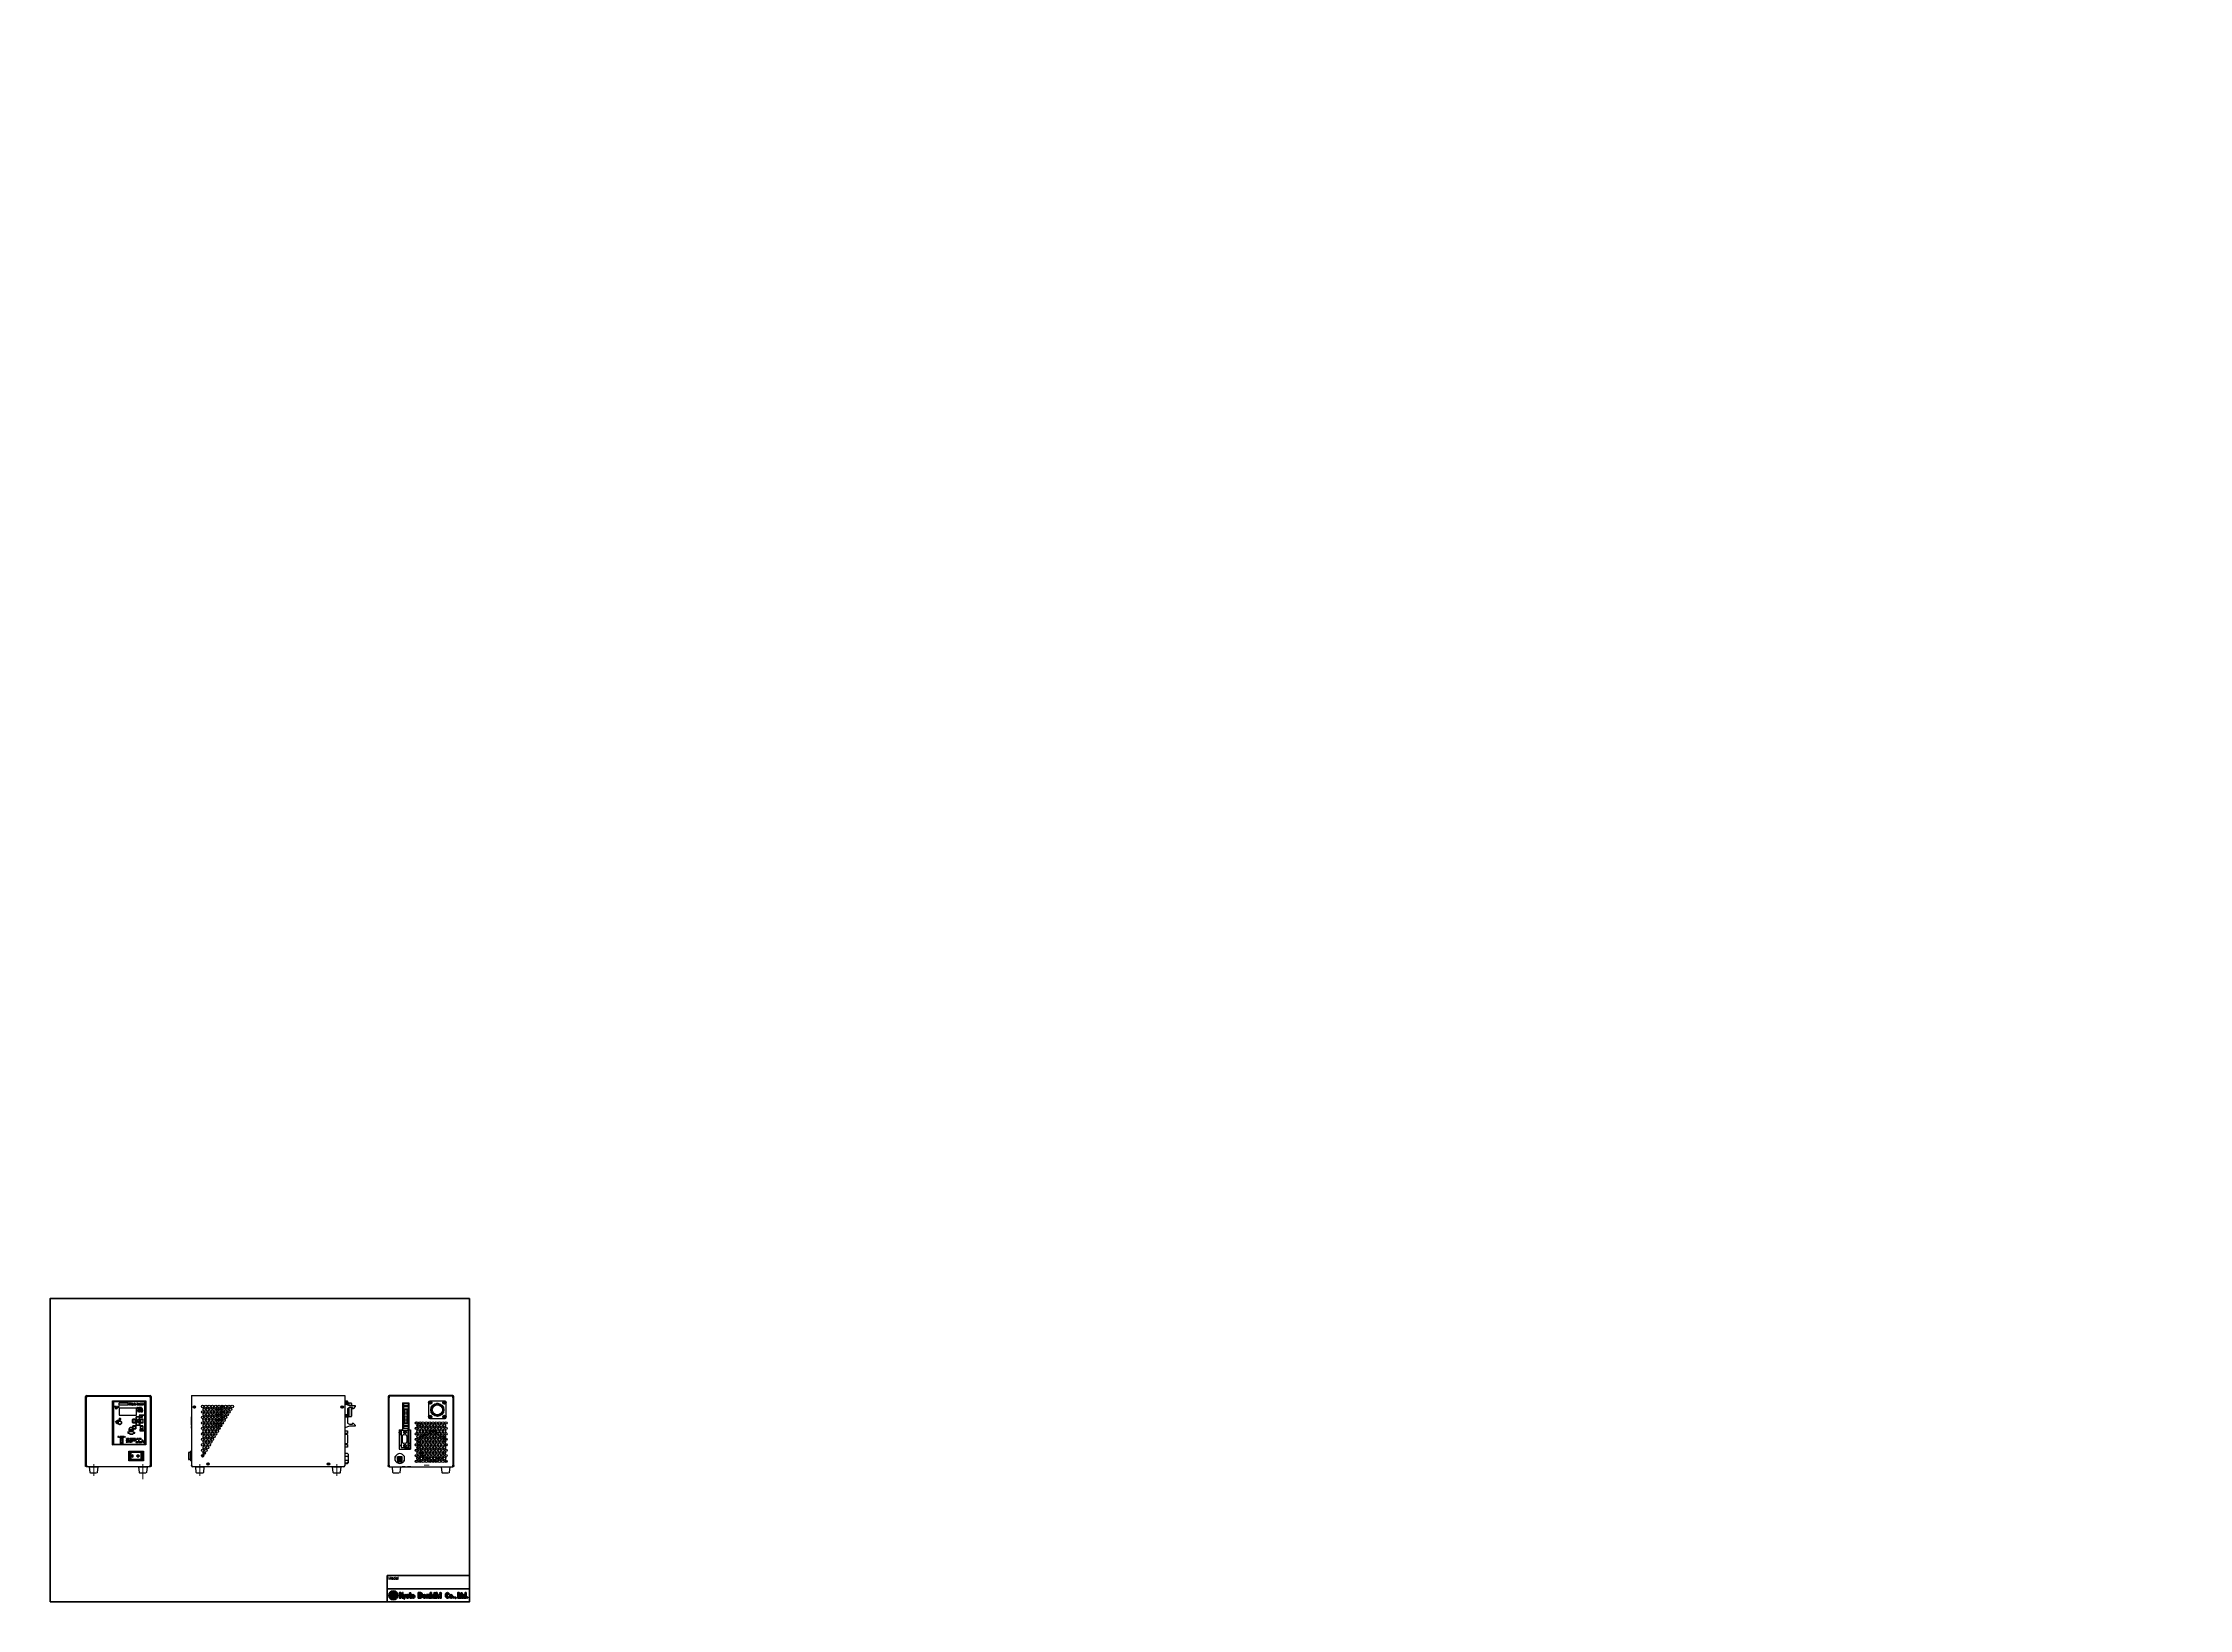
# Paper-space layout 'A3_1_10' of a CAD drawing. Header units: millimetres. Extents: x 0 to 392, y 0 to 286.
# The model-space entities are those that its viewports show. They can reach past a viewport. Long polylines and large blocks are cut down to what shows.
import ezdxf

# ---------------------------------------------------------------- set-up
doc = ezdxf.new("R2010")
doc.units = ezdxf.units.MM
doc.linetypes.add('CENTER', pattern=[2, 1.25, -0.25, 0.25, -0.25])
doc.linetypes.add('CENTERX2', pattern=[20.32, 12.7, -2.54, 2.54, -2.54])
doc.layers.get('0').update_dxf_attribs({"lineweight": 9})
doc.layers.get('Defpoints').update_dxf_attribs({"lineweight": 9})
for name, color, linetype, lineweight in [('2KD_寸法１', 7, 'Continuous', 15), ('2KD_寸法１ @ 1', 7, 'Continuous', 15), ('2KD_寸法１ @ 2', 7, 'Continuous', 15), ('AUX', 7, 'Continuous', 40), ('PINOFF', 6, 'Continuous', 9)]:
    doc.layers.add(name, color=color, linetype=linetype, lineweight=lineweight)
doc.layers.add('SLD-0', color=179, linetype='Continuous')
doc.layers.get('PINOFF').freeze()
doc.styles.get("Standard").update_dxf_attribs({"font": 'simplex.shx', "width": 0.8, "bigfont": 'extfont.shx'})
doc.dimstyles.new('KD-STD', dxfattribs={"dimscale": 0, "dimtxt": 2.5, "dimasz": 2.5, "dimexe": 1, "dimexo": 1, "dimgap": 1, "dimtad": 1, "dimdsep": 46, "dimtxsty": 'Standard', "dimblk": 'OPEN30', "dimcen": 0, "dimadec": 0, "dimazin": 0, "dimtfac": 1, "dimtmove": 0, "dimatfit": 3, "dimldrblk": 'OPEN30', "dimfxl": 1, "dimtfill": 1, "dimtolj": 1, "dimtzin": 0, "dimlwd": 15, "dimlwe": 15, "dimarcsym": 0})

# ---------------------------------------------------------------- blocks, each defined once
blk = doc.blocks.new('A$C58A435ED')
h = blk.add_hatch(color=256)
edge = h.paths.add_edge_path()
edge.add_ellipse((3.8, 4.2), major_axis=(2.36, 2.72), ratio=0.381944, start_angle=36.9142, end_angle=132.4984, ccw=False)
edge.add_arc((4.7, 6.4), 0.75, 47.7163, 192.9195, ccw=False)
edge.add_ellipse((3.8, 4.2), major_axis=(2.36, 2.72), ratio=0.381944, start_angle=355.1193, end_angle=374.4019, ccw=False)
edge.add_ellipse((4.2, 3.8), major_axis=(2.36, 2.72), ratio=0.381944, start_angle=320.8704, end_angle=364.8807, ccw=False)
edge.add_arc((4, -35.9), 40.1, 84.2752, 86.8987, ccw=False)
edge.add_arc((4, 4), 4, 0, 180)
edge.add_arc((4, -35.9), 40.1, 92.8389, 95.7248, ccw=False)
h = blk.add_hatch(color=256)
edge = h.paths.add_edge_path()
edge.add_arc((4, 4), 4, 180, 360)
edge.add_arc((4, 43.9), 40.1, 272.8389, 275.7248, ccw=False)
edge.add_ellipse((4.2, 3.8), major_axis=(2.36, 2.72), ratio=0.381944, start_angle=175.1193, end_angle=312.4984, ccw=False)
edge.add_ellipse((3.8, 4.2), major_axis=(2.36, 2.72), ratio=0.381944, start_angle=140.8704, end_angle=184.8807, ccw=False)
edge.add_arc((4, 43.9), 40.1, 264.2752, 266.8987, ccw=False)
h = blk.add_hatch(color=256)
edge = h.paths.add_edge_path(flags=17)
edge.add_ellipse((4.2, 3.8), major_axis=(2.36, 2.72), ratio=0.381944, start_angle=130.1847, end_angle=175.1193)
edge.add_ellipse((3.8, 4.2), major_axis=(2.36, 2.72), ratio=0.381944, start_angle=184.8807, end_angle=296.5044)
edge.add_arc((4, 43.9), 40.1, 267.8758, 271.7647, ccw=False)
h = blk.add_hatch(color=256)
edge = h.paths.add_edge_path(flags=17)
edge.add_ellipse((3.8, 4.2), major_axis=(2.36, 2.72), ratio=0.381944, start_angle=310.1847, end_angle=355.1193)
edge.add_ellipse((4.2, 3.8), major_axis=(2.36, 2.72), ratio=0.381944, start_angle=364.8807, end_angle=376.9173)
edge.add_arc((4.6, 6.4), 0.783, -118.932, 3.6503, ccw=False)
edge.add_ellipse((4.2, 3.8), major_axis=(2.36, 2.72), ratio=0.381944, start_angle=39.809, end_angle=116.5044)
edge.add_arc((4, -35.9), 40.1, 87.8758, 91.7647, ccw=False)
blk.add_circle((4, 4), 4)
for centre, radius, start, end in [((4, -35.9), 40.1, 92.8389, 95.7248), ((4, 43.9), 40.1, 264.2752, 266.8987), ((4, 43.9), 40.1, 267.8758, 271.7647), ((4, -35.9), 40.1, 87.8758, 91.7647), ((4.7, 6.4), 0.75, 46.1932, 192.9195), ((4.6, 6.4), 0.783, 241.068, 3.6503), ((4, 43.9), 40.1, 272.8389, 275.7248), ((4, -35.9), 40.1, 84.2752, 86.8987)]:
    blk.add_arc(centre, radius, start, end)
for centre, start_param, end_param in [((3.8, 4.2), 2.009737, 4.900602), ((4.2, 3.8), 1.88285, 5.049036), ((3.8, 4.2), 1.10042, 1.907443), ((4.2, 3.8), 1.14108, 1.759009), ((3.8, 4.2), 5.024443, 6.875096), ((4.2, 3.8), 5.15133, 6.96942)]:
    blk.add_ellipse(centre, major_axis=(2.36, 2.72), ratio=0.381944, start_param=start_param, end_param=end_param)
blk = doc.blocks.new('A$C7F8063EA')
for points in [[(2.4, 4.8), (3.4, 6.2), (2.9, 6.2), (1.3, 4.1), (1.3, 6.2), (0, 6.2), (0, 1.1), (1.3, 1.1), (1.3, 3.4), (1.5, 3.7), (2.6, 1.1), (4.1, 1.1)], [(4.5, 1.1), (4.1, 0), (4.4, 0), (6.2, 4.4), (5.8, 4.4), (5.2, 2.8), (4.5, 4.4), (3.4, 4.4)], [(28.2, 6.2), (28.2, 1.1), (29.4, 1.1), (29.4, 2.6), (29.5, 2.8), (30.3, 1.1), (31.3, 1.1), (30.2, 3.3), (31.3, 4.2), (31.1, 4.4), (29.4, 3), (29.4, 6.2)], [(31.8, 4.2), (31.8, 1.1), (32.9, 1.1), (32.9, 4.2)], [(33.4, 6.2), (33.4, 1.1), (34.5, 1.1), (34.5, 2.6), (34.7, 2.8), (35.5, 1.1), (36.5, 1.1), (35.4, 3.3), (36.5, 4.2), (36.3, 4.4), (34.5, 3), (34.5, 6.2)], [(37.2, 4.2), (37.2, 1.1), (38.3, 1.1), (38.3, 4.2)], [(53.4, 6.2), (53.4, 1.1), (54.7, 1.1), (56.3, 1.1), (56.3, 1.4), (54.7, 1.4), (54.7, 6.2)]]:
    blk.add_hatch(color=256).paths.add_polyline_path(points)
h = blk.add_hatch(color=256)
h.paths.add_polyline_path([(6, 2.5, 0.993056), (8.9, 2.5), (8.9, 2.9, 1.006911), (6, 2.9)])
h.paths.add_polyline_path([(7.1, 3.9, -1.045169), (7.8, 3.9), (7.8, 1.6, -1.045169), (7.1, 1.6)], flags=16)
h = blk.add_hatch(color=256)
edge = h.paths.add_edge_path()
edge.add_line((9.4, 4.2), (9.4, 1.8))
edge.add_ellipse((10, 1.8), major_axis=(0, 0.709), ratio=0.902288, start_angle=90, end_angle=180)
edge.add_line((10, 1.1), (11, 1.1))
edge.add_line((11, 1.1), (11, 1.4))
edge.add_ellipse((11, 1.9), major_axis=(0, -0.528), ratio=0.918034, start_angle=270, end_angle=360, ccw=False)
edge.add_line((10.5, 1.9), (10.5, 4.2))
edge.add_line((10.5, 4.2), (10.9, 4.2))
edge.add_line((10.9, 4.2), (10.9, 4.6))
edge.add_line((10.9, 4.6), (10.5, 4.6))
edge.add_line((10.5, 4.6), (10.5, 5.8))
edge.add_line((10.5, 5.8), (9.4, 5.8))
edge.add_line((9.4, 5.8), (9.4, 4.6))
edge.add_line((9.4, 4.6), (9.1, 4.6))
edge.add_line((9.1, 4.6), (9.1, 4.2))
edge.add_line((9.1, 4.2), (9.4, 4.2))
h = blk.add_hatch(color=256)
h.paths.add_polyline_path([(12.7, 4.4), (12.6, 4.4, 0.412198), (11.2, 2.9), (11.2, 2.5, 0.993056), (14.1, 2.5), (14.1, 2.9, 0.416232)])
h.paths.add_polyline_path([(12.3, 3.9, -1.045169), (13, 3.9), (13, 1.6, -1.045169), (12.3, 1.6)], flags=16)
h = blk.add_hatch(color=256)
edge = h.paths.add_edge_path()
edge.add_line((17.2, 1.1), (19.3, 1.1))
edge.add_ellipse((19.3, 3), major_axis=(0, -1.92), ratio=0.930559, start_angle=0, end_angle=90)
edge.add_line((21.1, 3), (21.1, 4.2))
edge.add_ellipse((19.3, 4.2), major_axis=(0, 1.92), ratio=0.930559, start_angle=270, end_angle=360)
edge.add_line((19.3, 6.2), (17.2, 6.2))
edge.add_line((17.2, 6.2), (17.2, 1.1))
edge = h.paths.add_edge_path(flags=16)
edge.add_line((18.3, 5.8), (19.1, 5.8))
edge.add_ellipse((19.1, 5.1), major_axis=(0, 0.7), ratio=0.929746, start_angle=270, end_angle=359.8389, ccw=False)
edge.add_line((19.8, 5.1), (19.8, 2.1))
edge.add_ellipse((19.1, 2.1), major_axis=(0, -0.7), ratio=0.929746, start_angle=0.1611, end_angle=90, ccw=False)
edge.add_line((19.1, 1.4), (18.3, 1.4))
edge.add_line((18.3, 1.4), (18.3, 5.8))
h = blk.add_hatch(color=256)
edge = h.paths.add_edge_path()
edge.add_line((22.9, 4.4), (22.9, 4.4))
edge.add_arc((22.9, 2.9), 1.46, 90.3946, 180)
edge.add_line((21.4, 2.9), (21.4, 2.5))
edge.add_arc((22.9, 2.5), 1.46, 180.2595, 269.3397)
edge.add_line((22.9, 1.1), (22.9, 1.1))
edge.add_arc((22.9, 2.5), 1.46, 270.6603, 354.2194)
edge.add_line((24.3, 2.4), (24.1, 2.4))
edge.add_ellipse((22.9, 2.4), major_axis=(-1.2, 0), ratio=0.941657, start_angle=90.1774, end_angle=180, ccw=False)
edge.add_arc((22.9, 1.6), 0.325, 180, 276.5641, ccw=False)
edge.add_line((22.5, 1.6), (22.5, 2.7))
edge.add_line((22.5, 2.7), (24.3, 2.7))
edge.add_line((24.3, 2.7), (24.3, 2.9))
edge.add_arc((22.9, 2.9), 1.46, 359.2107, 449.6054)
h.paths.add_polyline_path([(22.5, 3.1), (22.5, 3.9, -1.045169), (23.2, 3.9), (23.2, 3.1)], flags=16)
h = blk.add_hatch(color=256)
edge = h.paths.add_edge_path()
edge.add_line((24.7, 4.4), (24.7, 1.1))
edge.add_line((24.7, 1.1), (25.8, 1.1))
edge.add_line((25.8, 1.1), (25.8, 3.7))
edge.add_ellipse((26.2, 3.7), major_axis=(0.377, 0.217), ratio=0.907884, start_angle=60.0645, end_angle=150.0645, ccw=False)
edge.add_ellipse((26.2, 3.7), major_axis=(0, 0.404), ratio=0.965673, start_angle=270, end_angle=360, ccw=False)
edge.add_line((26.6, 3.7), (26.6, 1.1))
edge.add_line((26.6, 1.1), (27.7, 1.1))
edge.add_line((27.7, 1.1), (27.7, 3.4))
edge.add_ellipse((26.8, 3.4), major_axis=(0, 1.05), ratio=0.925613, start_angle=270, end_angle=360)
edge.add_ellipse((26.8, 4), major_axis=(-0.975, 0), ratio=0.402759, start_angle=270, end_angle=360)
edge.add_line((25.8, 4), (25.8, 4.2))
edge.add_line((25.8, 4.2), (25.6, 4.4))
edge.add_line((25.6, 4.4), (24.7, 4.4))
h = blk.add_hatch(color=256)
edge = h.paths.add_edge_path()
edge.add_ellipse((32.3, 5.5), major_axis=(-0.803, 0), ratio=0.880683, start_angle=0, end_angle=360)
h = blk.add_hatch(color=256)
edge = h.paths.add_edge_path()
edge.add_ellipse((37.6, 5.5), major_axis=(-0.803, 0), ratio=0.880683, start_angle=0, end_angle=360)
h = blk.add_hatch(color=256)
edge = h.paths.add_edge_path()
edge.add_arc((44, 5.4), 0.402, 0, 180, ccw=False)
edge.add_line((44.4, 5.4), (44.4, 4.6))
edge.add_line((44.4, 4.6), (45.4, 4.6))
edge.add_ellipse((44, 4.6), major_axis=(0, 1.59), ratio=0.861671, start_angle=270, end_angle=360)
edge.add_ellipse((44, 4.4), major_axis=(-1.84, 0), ratio=0.958258, start_angle=270, end_angle=360)
edge.add_line((42.2, 4.4), (42.2, 2.8))
edge.add_ellipse((44, 2.8), major_axis=(-1.84, 0), ratio=0.958258, start_angle=0, end_angle=90)
edge.add_ellipse((44, 2.6), major_axis=(0, -1.59), ratio=0.859541, start_angle=0, end_angle=90)
edge.add_line((45.4, 2.6), (45.1, 2.6))
edge.add_line((45.1, 2.6), (45.1, 2.1))
edge.add_ellipse((44.5, 2.1), major_axis=(0, -0.689), ratio=0.905354, start_angle=0, end_angle=90, ccw=False)
edge.add_line((44.5, 1.4), (44.1, 1.4))
edge.add_ellipse((44.1, 1.9), major_axis=(0, 0.516), ratio=0.975773, start_angle=90, end_angle=180, ccw=False)
edge.add_line((43.6, 1.9), (43.6, 5.4))
h = blk.add_hatch(color=256)
h.paths.add_polyline_path([(45.7, 2.5, 0.409357), (47.2, 1.1), (47.2, 1.1, 0.409404), (48.7, 2.5), (48.7, 2.9, 1.006911), (45.7, 2.9)])
h.paths.add_polyline_path([(46.9, 3.9, -1), (47.5, 3.9), (47.5, 1.6, -1), (46.9, 1.6)], flags=16)
h = blk.add_hatch(color=256)
edge = h.paths.add_edge_path()
edge.add_ellipse((49.5, 1.6), major_axis=(-0.65, 0), ratio=0.820872, start_angle=0, end_angle=360)
h = blk.add_hatch(color=256)
edge = h.paths.add_edge_path()
edge.add_ellipse((51.1, 1.6), major_axis=(-0.65, 0), ratio=0.820872, start_angle=178.569, end_angle=477.5428)
edge.add_ellipse((51.3, 1.1), major_axis=(0, -0.409), ratio=0.251102, start_angle=0, end_angle=84.6433, ccw=False)
edge.add_ellipse((51.3, 1.4), major_axis=(0, -0.72), ratio=0.731271, start_angle=0, end_angle=90)
edge.add_ellipse((51.7, 1.4), major_axis=(0, 0.202), ratio=0.432391, start_angle=270, end_angle=339.5604)
edge.add_ellipse((51.7, 1.4), major_axis=(0, 0.202), ratio=0.432391, start_angle=339.5604, end_angle=340.2548, ccw=False)
h = blk.add_hatch(color=256)
edge = h.paths.add_edge_path()
edge.add_line((56, 4.2), (56.3, 4.2))
edge.add_line((56.3, 4.2), (56.3, 1.8))
edge.add_ellipse((57, 1.8), major_axis=(0, 0.709), ratio=0.902288, start_angle=90, end_angle=180)
edge.add_line((57, 1.1), (58, 1.1))
edge.add_line((58, 1.1), (58, 1.4))
edge.add_ellipse((58, 1.9), major_axis=(0, -0.528), ratio=0.918034, start_angle=270, end_angle=360, ccw=False)
edge.add_line((57.5, 1.9), (57.5, 4.2))
edge.add_line((57.5, 4.2), (57.8, 4.2))
edge.add_line((57.8, 4.2), (57.8, 4.6))
edge.add_line((57.8, 4.6), (57.5, 4.6))
edge.add_line((57.5, 4.6), (57.5, 5.8))
edge.add_line((57.5, 5.8), (56.3, 5.8))
edge.add_line((56.3, 5.8), (56.3, 4.6))
edge.add_line((56.3, 4.6), (56, 4.6))
edge.add_line((56, 4.6), (56, 4.2))
h = blk.add_hatch(color=256)
edge = h.paths.add_edge_path()
edge.add_line((61, 6.2), (60, 6.2))
edge.add_line((60, 6.2), (60, 4))
edge.add_ellipse((59.4, 3.2), major_axis=(0, -1.25), ratio=0.700546, start_angle=140.5626, end_angle=180)
edge.add_line((59.4, 4.4), (59, 4.4))
edge.add_ellipse((59, 3.2), major_axis=(0, -1.25), ratio=0.700546, start_angle=180, end_angle=270)
edge.add_line((58.1, 3.2), (58.1, 2.3))
edge.add_ellipse((59, 2.3), major_axis=(0, 1.25), ratio=0.700546, start_angle=90, end_angle=180)
edge.add_line((59, 1.1), (59.4, 1.1))
edge.add_ellipse((59.4, 2.3), major_axis=(0, 1.25), ratio=0.700546, start_angle=180, end_angle=219.4374)
edge.add_line((60, 1.5), (60, 1.1))
edge.add_line((60, 1.1), (61, 1.1))
edge.add_line((61, 1.1), (61, 6.2))
h.paths.add_polyline_path([(60, 1.7, -1), (59.2, 1.7), (59.2, 3.8, -1), (60, 3.8)], flags=16)
h = blk.add_hatch(color=256)
edge = h.paths.add_edge_path()
edge.add_ellipse((62, 1.7), major_axis=(-0.582, 0), ratio=0.959913, start_angle=0, end_angle=360)
for p, q in [((0, 6.2), (1.3, 6.2)), ((0, 1.1), (1.3, 1.1)), ((2.9, 6.2), (1.3, 4.1)), ((1.5, 3.7), (1.3, 3.4)), ((2.6, 1.1), (1.5, 3.7)), ((3.4, 6.2), (2.4, 4.8)), ((4.1, 1.1), (2.4, 4.8)), ((4.1, 1.1), (2.6, 1.1)), ((2.9, 6.2), (3.4, 6.2)), ((3.4, 4.4), (4.5, 1.1)), ((3.4, 4.4), (4.5, 4.4)), ((3.4, 4.4), (4.5, 4.4)), ((4.1, 0), (4.5, 1.1)), ((4.1, 0), (4.4, 0)), ((4.4, 0), (6.2, 4.4)), ((4.5, 4.4), (5.2, 2.8)), ((5.2, 2.8), (5.8, 4.4)), ((5.8, 4.4), (6.2, 4.4)), ((6, 2.9), (6, 2.5)), ((8.9, 2.9), (8.9, 2.5)), ((9.1, 4.6), (9.1, 4.2)), ((9.1, 4.6), (9.1, 4.2)), ((9.1, 4.2), (9.4, 4.2)), ((9.1, 4.2), (9.4, 4.2)), ((9.4, 5.8), (10.5, 5.8)), ((9.4, 5.8), (9.4, 4.6)), ((9.4, 4.2), (9.4, 1.8)), ((10, 1.1), (11, 1.1)), ((11, 1.1), (10, 1.1)), ((10.5, 5.8), (10.5, 4.6)), ((10.5, 4.2), (10.9, 4.2)), ((10.5, 4.2), (10.9, 4.2)), ((10.5, 4.2), (10.5, 1.9)), ((11, 1.4), (11, 1.1)), ((11, 1.4), (11, 1.1)), ((11, 1.1), (11, 1.1)), ((11.2, 2.9), (11.2, 2.5)), ((12.6, 4.4), (12.7, 4.4)), ((12.7, 1.1), (12.7, 1.1)), ((14.1, 2.9), (14.1, 2.5)), ((17.2, 6.2), (19.3, 6.2)), ((17.2, 1.1), (17.2, 6.2)), ((17.2, 1.1), (17.2, 6.2)), ((17.2, 6.2), (19.3, 6.2)), ((17.2, 1.1), (19.3, 1.1)), ((17.2, 1.1), (19.3, 1.1)), ((18.3, 5.8), (18.3, 1.4)), ((18.3, 1.4), (18.3, 5.8)), ((18.3, 5.8), (19.1, 5.8)), ((18.3, 1.4), (19.1, 1.4)), ((19.8, 5.1), (19.8, 2.1)), ((21.1, 4.2), (21.1, 3)), ((21.4, 2.9), (21.4, 2.5)), ((22.5, 3.1), (23.2, 3.1)), ((22.5, 2.7), (24.3, 2.7)), ((22.9, 4.4), (22.9, 4.4)), ((22.9, 1.1), (22.9, 1.1)), ((22.9, 1.1), (22.9, 1.1)), ((24.1, 2.4), (24.3, 2.4)), ((24.3, 2.9), (24.3, 2.7)), ((24.7, 4.4), (25.6, 4.4)), ((24.7, 1.1), (24.7, 4.4)), ((24.7, 4.4), (25.6, 4.4)), ((24.7, 4.4), (25.6, 4.4)), ((24.7, 1.1), (24.7, 4.4)), ((24.7, 4.4), (25.6, 4.4)), ((24.7, 1.1), (25.8, 1.1)), ((24.7, 1.1), (25.8, 1.1)), ((25.8, 4.2), (25.6, 4.4)), ((25.8, 4.2), (25.6, 4.4)), ((25.8, 4), (25.8, 4.2)), ((25.8, 4), (25.8, 4.2)), ((25.8, 4.2), (25.8, 4)), ((25.8, 1.1), (25.8, 3.7)), ((25.8, 1.1), (25.8, 3.7)), ((26.6, 1.1), (26.6, 3.7)), ((26.6, 1.1), (26.6, 3.7)), ((26.6, 1.1), (27.7, 1.1)), ((26.6, 1.1), (27.7, 1.1)), ((27.7, 1.1), (27.7, 3.4)), ((27.7, 1.1), (27.7, 3.4)), ((28.2, 6.2), (29.4, 6.2)), ((28.2, 6.2), (28.2, 1.1)), ((29.4, 6.2), (28.2, 6.2)), ((28.2, 1.1), (29.4, 1.1)), ((28.2, 1.1), (29.4, 1.1)), ((29.4, 3), (29.4, 6.2)), ((31.2, 4.4), (29.4, 3)), ((29.5, 2.8), (29.4, 2.6)), ((29.4, 1.1), (29.4, 2.6)), ((30.3, 1.1), (29.5, 2.8)), ((31.3, 4.2), (30.2, 3.3)), ((31.3, 1.1), (30.2, 3.3)), ((30.3, 1.1), (31.3, 1.1)), ((31.1, 4.4), (31.3, 4.2)), ((31.8, 1.1), (32.9, 1.1)), ((33.4, 6.2), (34.5, 6.2)), ((33.4, 6.2), (33.4, 1.1)), ((34.5, 6.2), (33.4, 6.2)), ((33.4, 1.1), (34.5, 1.1)), ((33.4, 1.1), (34.5, 1.1)), ((34.5, 3), (34.5, 6.2)), ((36.3, 4.4), (34.5, 3)), ((34.7, 2.8), (34.5, 2.6)), ((34.5, 1.1), (34.5, 2.6)), ((35.5, 1.1), (34.7, 2.8)), ((36.5, 4.2), (35.4, 3.3)), ((36.5, 1.1), (35.4, 3.3)), ((35.5, 1.1), (36.5, 1.1)), ((36.3, 4.4), (36.5, 4.2)), ((37.2, 1.1), (38.3, 1.1)), ((37.5, 6.2), (37.6, 6.2)), ((37.5, 6.2), (37.5, 6.2)), ((37.5, 4.8), (37.5, 4.8)), ((42.2, 4.4), (42.2, 4.4)), ((42.2, 4.4), (42.2, 2.8)), ((43.6, 5.4), (43.6, 1.9)), ((43.6, 5.4), (43.6, 1.9)), ((44.1, 1.4), (44.5, 1.4)), ((44.1, 1.4), (44.5, 1.4)), ((44.4, 4.6), (44.4, 5.4)), ((44.4, 4.6), (44.4, 5.4)), ((45.4, 4.6), (44.4, 4.6)), ((44.4, 4.6), (45.4, 4.6)), ((45.4, 2.6), (45.1, 2.6)), ((45.1, 2.6), (45.1, 2.1)), ((45.4, 2.6), (45.1, 2.6)), ((45.1, 2.6), (45.1, 2.1)), ((45.7, 2.9), (45.7, 2.5)), ((47.2, 1.1), (47.2, 1.1)), ((48.7, 2.9), (48.7, 2.5)), ((51.8, 1.6), (51.8, 1.6)), ((53.4, 6.2), (54.7, 6.2)), ((53.4, 1.1), (56.3, 1.1)), ((54.7, 1.4), (54.7, 2)), ((56, 4.6), (56, 4.2)), ((56, 4.6), (56, 4.2)), ((56, 4.2), (56.3, 4.2)), ((56, 4.2), (56.3, 4.2)), ((56.3, 5.8), (57.5, 5.8)), ((56.3, 5.8), (56.3, 4.6)), ((56.3, 4.2), (56.3, 1.8)), ((58, 1.1), (57, 1.1)), ((57.5, 5.8), (57.5, 4.6)), ((57.5, 4.2), (57.8, 4.2)), ((57.5, 4.2), (57.8, 4.2)), ((57.5, 4.2), (57.5, 1.9)), ((58, 1.4), (58, 1.1)), ((58, 1.4), (58, 1.1)), ((58, 1.1), (58, 1.4)), ((58.1, 3.2), (58.1, 2.4)), ((58.1, 3.2), (58.1, 2.3)), ((59.4, 4.4), (59, 4.4)), ((59, 1.1), (59.4, 1.1)), ((59.2, 3.8), (59.2, 1.7)), ((59.2, 3.8), (59.2, 1.7)), ((60, 6.2), (61, 6.2)), ((60, 6.2), (61, 6.2)), ((61, 1.1), (61, 2)), ((61, 1.1), (61, 2)), ((62, 2.2), (62, 2.2)), ((62, 1.1), (62, 1.1)), ((62.6, 1.7), (62.6, 1.7))]:
    blk.add_line(p, q)
for points in [[(1.3, 3.4), (1.3, 1.1), (0, 1.1), (0, 6.2), (1.3, 6.2), (1.3, 4.1)], [(7.1, 3.9), (7.1, 1.6)], [(7.8, 1.5), (7.8, 3.9)], [(9.1, 4.2), (9.1, 4.6), (9.4, 4.6)], [(9.1, 4.2), (9.1, 4.6), (9.4, 4.6)], [(10.5, 4.6), (10.9, 4.6), (10.9, 4.2)], [(10.5, 4.6), (10.9, 4.6), (10.9, 4.2)], [(12.3, 3.9), (12.3, 1.6)], [(13, 1.5), (13, 3.9)], [(22.5, 3.9), (22.5, 3.1)], [(22.5, 2.7), (22.5, 1.6)], [(23.2, 3.1), (23.2, 3.9)], [(46.9, 3.9), (46.9, 1.6)], [(47.5, 3.9), (47.5, 1.6)], [(54.7, 1.1), (53.4, 1.1), (53.4, 6.2), (54.7, 6.2), (54.7, 1.4)], [(54.7, 1.1), (56.3, 1.1), (56.3, 1.4), (54.7, 1.4)], [(56.3, 4.2), (56, 4.2), (56, 4.6), (56.3, 4.6)], [(56.3, 4.2), (56, 4.2), (56, 4.6), (56.3, 4.6)], [(57.5, 4.6), (57.8, 4.6), (57.8, 4.2), (57.5, 4.2)], [(57.5, 4.6), (57.8, 4.6), (57.8, 4.2), (57.5, 4.2)], [(60, 4), (60, 6.2), (61, 6.2), (61, 1.1), (60, 1.1), (60, 1.5)], [(60, 4), (60, 6.2), (61, 6.2), (61, 1.1), (60, 1.1), (60, 1.5)], [(60, 1.7), (60, 3.8)], [(60, 1.7), (60, 3.8)]]:
    blk.add_lwpolyline(points)
for points in [[(31.8, 4.2), (32.9, 4.2), (32.9, 1.1), (31.8, 1.1)], [(37.2, 4.2), (38.3, 4.2), (38.3, 1.1), (37.2, 1.1)]]:
    blk.add_lwpolyline(points, close=True)
for centre, radius, start, end in [((7.5, 2.9), 1.46, 359.2107, 180), ((7.5, 2.5), 1.46, 179.5961, 359.6054), ((7.5, 3.9), 0.325, 354.9391, 180), ((7.5, 1.6), 0.325, 180, 5.0609), ((12.6, 2.9), 1.46, 359.2107, 180), ((12.6, 2.5), 1.46, 179.5961, 359.6054), ((12.6, 3.9), 0.325, 354.9391, 180), ((12.6, 1.6), 0.325, 180, 5.0609), ((22.9, 2.9), 1.46, 359.2107, 180), ((22.9, 2.5), 1.46, 179.7405, 354.2194), ((22.9, 3.9), 0.325, 354.9391, 180), ((22.9, 1.6), 0.325, 180, 273.149), ((44, 5.4), 0.402, 0, 180), ((47.2, 2.9), 1.46, 359.2107, 180), ((47.2, 2.5), 1.46, 179.5961, 359.6054), ((47.2, 3.9), 0.325, 0, 180), ((47.2, 1.6), 0.325, 180, 360), ((59.6, 3.8), 0.411, 0, 180), ((59.6, 1.7), 0.411, 180, 0)]:
    blk.add_arc(centre, radius, start, end)
for centre, major_axis, ratio, start_param, end_param in [((10, 1.8), (0, 0.709), 0.902288, 1.570796, 3.141593), ((11, 1.9), (0, -0.528), 0.918034, 4.712389, 6.283185), ((19.1, 5.1), (0, 0.7), 0.929746, 4.712389, 6.280162), ((19.3, 4.2), (0, 1.92), 0.930559, 4.712389, 6.283185), ((22.9, 2.4), (-1.2, 0), 0.941657, 1.573713, 3.141593), ((26.8, 4), (-0.975, 0), 0.402759, 4.712389, 6.283185), ((26.2, 3.7), (0, 0.404), 0.965673, 4.712389, 6.283185), ((26.8, 3.4), (0, 1.05), 0.925613, 4.712389, 6.283185), ((44, 4.4), (-1.84, 0), 0.958258, 4.712389, 6.283185), ((44.1, 1.9), (0, 0.516), 0.975773, 1.570796, 3.141593), ((44, 4.6), (0, 1.59), 0.861671, 4.712389, 6.283185), ((44, 2.6), (0, -1.59), 0.859541, 0, 1.570796), ((44.5, 2.1), (0, -0.689), 0.905354, 0, 1.570796), ((51.1, 1.6), (-0.65, 0), 0.820872, 3.11117, 8.258473), ((51.3, 1.4), (0, -0.72), 0.731271, 0, 1.570796), ((51.3, 1.1), (0, -0.409), 0.251102, 0, 1.547256), ((51.7, 1.4), (0, 0.202), 0.432391, 4.712389, 5.59034), ((57, 1.8), (0, 0.709), 0.902288, 1.570796, 3.141593), ((58, 1.9), (0, -0.528), 0.918034, 4.712389, 6.283185), ((59, 3.2), (0, -1.25), 0.700546, 3.141592, 4.712389), ((59.4, 2.3), (0, 1.25), 0.700546, 3.141592, 4.006894)]:
    blk.add_ellipse(centre, major_axis=major_axis, ratio=ratio, start_param=start_param, end_param=end_param)
at = {"extrusion": (0, 0, -1)}
for centre, major_axis, ratio, start_param, end_param in [((19.1, 2.1), (0, -0.7), 0.929746, 4.712389, 6.280162), ((19.3, 3), (0, -1.92), 0.930559, 4.712389, 6.283185), ((26.2, 3.7), (0.377, 0.217), 0.907884, 3.706835, 5.194113), ((44, 2.8), (-1.84, 0), 0.958258, 4.712389, 6.283185), ((59, 2.3), (0, 1.25), 0.700546, 3.141592, 4.712389), ((59.4, 3.2), (0, -1.25), 0.700546, 3.141592, 4.006894)]:
    blk.add_ellipse(centre, major_axis=major_axis, ratio=ratio, start_param=start_param, end_param=end_param, dxfattribs=at)
for centre, major_axis, ratio in [((32.3, 5.5), (-0.803, 0), 0.880683), ((37.6, 5.5), (-0.803, 0), 0.880683), ((49.5, 1.6), (-0.65, 0), 0.820872), ((62, 1.7), (-0.582, 0), 0.959913)]:
    blk.add_ellipse(centre, major_axis=major_axis, ratio=ratio)
blk = doc.blocks.new('_Open30')
at = {"lineweight": -2}
for p, q in [((-1, 0.27), (0, 0)), ((0, 0), (-1, -0.27)), ((0, 0), (-1, 0))]:
    blk.add_line(p, q, dxfattribs=at)
blk = doc.blocks.new('*D60')
at = {"layer": '2KD_寸法１', "color": 0, "lineweight": 15}
for p, q in [((266.6, 385.9), (266.6, 414.7)), ((269.1, 413.7), (544.1, 413.7)), ((546.6, 385.9), (546.6, 414.7))]:
    blk.add_line(p, q, dxfattribs=at)
at = {"layer": 'Defpoints', "color": 0}
for p in [(546.6, 413.7), (266.6, 384.9), (546.6, 384.9)]:
    blk.add_point(p, dxfattribs=at)
at = {"layer": '2KD_寸法１', "color": 0, "lineweight": 15, "xscale": 2.5, "yscale": 2.5, "zscale": 2.5, "rotation": 180}
blk.add_blockref('_Open30', (266.6, 413.7), dxfattribs=at)
at = {"layer": '2KD_寸法１', "color": 0, "lineweight": 15, "xscale": 2.5, "yscale": 2.5, "zscale": 2.5}
blk.add_blockref('_Open30', (546.6, 413.7), dxfattribs=at)
at = {"layer": '2KD_寸法１', "color": 0, "insert": (406.6, 416), "char_height": 2.5, "attachment_point": 5, "bg_fill": 3, "box_fill_scale": 1.1, "bg_fill_color": 9, "bg_fill_true_color": 13158600, "bg_fill_transparency": 4391242}
blk.add_mtext('\\A1;280', dxfattribs=at)
blk = doc.blocks.new('*D61')
at = {"layer": '2KD_寸法１', "color": 0, "lineweight": 15}
for p, q in [((266.6, 386.9), (266.6, 415.7)), ((271.6, 413.7), (541.6, 413.7)), ((546.6, 386.9), (546.6, 415.7))]:
    blk.add_line(p, q, dxfattribs=at)
at = {"layer": 'Defpoints', "color": 0}
for p in [(546.6, 413.7), (266.6, 384.9), (546.6, 384.9)]:
    blk.add_point(p, dxfattribs=at)
at = {"layer": '2KD_寸法１', "color": 0, "lineweight": 15, "xscale": 5, "yscale": 5, "zscale": 5, "rotation": 180}
blk.add_blockref('_Open30', (266.6, 413.7), dxfattribs=at)
at = {"layer": '2KD_寸法１', "color": 0, "lineweight": 15, "xscale": 5, "yscale": 5, "zscale": 5}
blk.add_blockref('_Open30', (546.6, 413.7), dxfattribs=at)
at = {"layer": '2KD_寸法１', "color": 0, "insert": (406.6, 418.2), "char_height": 5, "attachment_point": 5, "bg_fill": 3, "box_fill_scale": 1.1, "bg_fill_color": 9, "bg_fill_true_color": 13158600, "bg_fill_transparency": 4391250}
blk.add_mtext('\\A1;280', dxfattribs=at)
blk = doc.blocks.new('*D62')
at = {"layer": '2KD_寸法１', "color": 0, "lineweight": 15}
for p, q in [((72.7, 383.9), (72.7, 414.7)), ((75.2, 413.7), (190.2, 413.7)), ((192.7, 383.9), (192.7, 414.7))]:
    blk.add_line(p, q, dxfattribs=at)
at = {"layer": 'Defpoints', "color": 0}
for p in [(192.7, 413.7), (72.7, 382.9), (192.7, 382.9)]:
    blk.add_point(p, dxfattribs=at)
at = {"layer": '2KD_寸法１', "color": 0, "lineweight": 15, "xscale": 2.5, "yscale": 2.5, "zscale": 2.5, "rotation": 180}
blk.add_blockref('_Open30', (72.7, 413.7), dxfattribs=at)
at = {"layer": '2KD_寸法１', "color": 0, "lineweight": 15, "xscale": 2.5, "yscale": 2.5, "zscale": 2.5}
blk.add_blockref('_Open30', (192.7, 413.7), dxfattribs=at)
at = {"layer": '2KD_寸法１', "color": 0, "insert": (132.7, 416), "char_height": 2.5, "attachment_point": 5, "bg_fill": 3, "box_fill_scale": 1.1, "bg_fill_color": 9, "bg_fill_true_color": 13158600, "bg_fill_transparency": 4391266}
blk.add_mtext('\\A1;120', dxfattribs=at)
blk = doc.blocks.new('*D63')
at = {"layer": '2KD_寸法１', "color": 0, "lineweight": 15}
for p, q in [((72.7, 384.9), (72.7, 415.7)), ((77.7, 413.7), (187.7, 413.7)), ((192.7, 384.9), (192.7, 415.7))]:
    blk.add_line(p, q, dxfattribs=at)
at = {"layer": 'Defpoints', "color": 0}
for p in [(192.7, 413.7), (72.7, 382.9), (192.7, 382.9)]:
    blk.add_point(p, dxfattribs=at)
at = {"layer": '2KD_寸法１', "color": 0, "lineweight": 15, "xscale": 5, "yscale": 5, "zscale": 5, "rotation": 180}
blk.add_blockref('_Open30', (72.7, 413.7), dxfattribs=at)
at = {"layer": '2KD_寸法１', "color": 0, "lineweight": 15, "xscale": 5, "yscale": 5, "zscale": 5}
blk.add_blockref('_Open30', (192.7, 413.7), dxfattribs=at)
at = {"layer": '2KD_寸法１', "color": 0, "insert": (132.7, 418.2), "char_height": 5, "attachment_point": 5, "bg_fill": 3, "box_fill_scale": 1.1, "bg_fill_color": 9, "bg_fill_true_color": 13158600, "bg_fill_transparency": 4391314}
blk.add_mtext('\\A1;120', dxfattribs=at)
blk = doc.blocks.new('*D64')
at = {"layer": '2KD_寸法１', "color": 0, "lineweight": 15}
for p, q in [((73.7, 384.9), (43.3, 384.9)), ((44.3, 382.4), (44.3, 257.4)), ((72.9, 254.9), (43.3, 254.9))]:
    blk.add_line(p, q, dxfattribs=at)
at = {"layer": 'Defpoints', "color": 0}
for p in [(74.7, 384.9), (44.3, 254.9), (73.9, 254.9)]:
    blk.add_point(p, dxfattribs=at)
at = {"layer": '2KD_寸法１', "color": 0, "lineweight": 15, "xscale": 2.5, "yscale": 2.5, "zscale": 2.5}
for p, rotation in [((44.3, 384.9), 90), ((44.3, 254.9), 270)]:
    blk.add_blockref('_Open30', p, dxfattribs=dict(at, rotation=rotation))
at = {"layer": '2KD_寸法１', "color": 0, "insert": (42.1, 319.9), "char_height": 2.5, "attachment_point": 5, "rotation": 90, "bg_fill": 3, "box_fill_scale": 1.1, "bg_fill_color": 9, "bg_fill_true_color": 13158600, "bg_fill_transparency": 4391406}
blk.add_mtext('\\A1;130', dxfattribs=at)
blk = doc.blocks.new('*D65')
at = {"layer": '2KD_寸法１', "color": 0, "lineweight": 15}
for p, q in [((72.7, 384.9), (42.3, 384.9)), ((44.3, 379.9), (44.3, 259.9)), ((71.9, 254.9), (42.3, 254.9))]:
    blk.add_line(p, q, dxfattribs=at)
at = {"layer": 'Defpoints', "color": 0}
for p in [(74.7, 384.9), (44.3, 254.9), (73.9, 254.9)]:
    blk.add_point(p, dxfattribs=at)
at = {"layer": '2KD_寸法１', "color": 0, "lineweight": 15, "xscale": 5, "yscale": 5, "zscale": 5}
for p, rotation in [((44.3, 384.9), 90), ((44.3, 254.9), 270)]:
    blk.add_blockref('_Open30', p, dxfattribs=dict(at, rotation=rotation))
at = {"layer": '2KD_寸法１', "color": 0, "insert": (39.8, 319.9), "char_height": 5, "attachment_point": 5, "rotation": 90, "bg_fill": 3, "box_fill_scale": 1.1, "bg_fill_color": 9, "bg_fill_true_color": 13158600, "bg_fill_transparency": 4391306}
blk.add_mtext('\\A1;130', dxfattribs=at)
blk = doc.blocks.new('*D66')
at = {"layer": '2KD_寸法１', "color": 0, "lineweight": 15}
for p, q in [((72.9, 254.9), (43.3, 254.9)), ((80, 243.9), (43.3, 243.9)), ((44.3, 252.4), (44.3, 246.4))]:
    blk.add_line(p, q, dxfattribs=at)
at = {"layer": 'Defpoints', "color": 0}
for p in [(73.9, 254.9), (81, 243.9)]:
    blk.add_point(p, dxfattribs=at)
at = {"layer": '2KD_寸法１', "color": 0, "lineweight": 15, "xscale": 2.5, "yscale": 2.5, "zscale": 2.5}
for p, rotation in [((44.3, 254.9), 90), ((44.3, 243.9), 270)]:
    blk.add_blockref('_Open30', p, dxfattribs=dict(at, rotation=rotation))
at = {"layer": '2KD_寸法１', "color": 0, "insert": (42.1, 249.4), "char_height": 2.5, "attachment_point": 5, "rotation": 90, "bg_fill": 3, "box_fill_scale": 1.1, "bg_fill_color": 9, "bg_fill_true_color": 13158600, "bg_fill_transparency": 4391390}
blk.add_mtext('\\A1;11', dxfattribs=at)
at = {"layer": 'Defpoints', "color": 0}
blk.add_point((44.3, 243.9), dxfattribs=at)
blk = doc.blocks.new('*D67')
at = {"layer": '2KD_寸法１', "color": 0, "lineweight": 15}
for p, q in [((71.9, 254.9), (42.3, 254.9)), ((79, 243.9), (42.3, 243.9)), ((44.3, 254.9), (44.3, 243.9))]:
    blk.add_line(p, q, dxfattribs=at)
at = {"layer": 'Defpoints', "color": 0}
for p in [(73.9, 254.9), (81, 243.9)]:
    blk.add_point(p, dxfattribs=at)
at = {"layer": '2KD_寸法１', "color": 0, "insert": (39.8, 249.4), "char_height": 5, "attachment_point": 5, "rotation": 90, "bg_fill": 3, "box_fill_scale": 1.1, "bg_fill_color": 9, "bg_fill_true_color": 13158600, "bg_fill_transparency": 4391346}
blk.add_mtext('\\A1;11', dxfattribs=at)
at = {"layer": 'Defpoints', "color": 0}
blk.add_point((44.3, 243.9), dxfattribs=at)
blk = doc.blocks.new('*D68')
at = {"layer": '2KD_寸法１', "color": 0, "lineweight": 15}
for p, q in [((72.7, 254.4), (72.7, 226.2)), ((87.7, 237.5), (87.7, 226.2)), ((75.2, 227.2), (85.2, 227.2))]:
    blk.add_line(p, q, dxfattribs=at)
at = {"layer": 'Defpoints', "color": 0}
blk.add_point((72.7, 255.4), dxfattribs=at)
at = {"layer": '2KD_寸法１', "color": 0, "lineweight": 15, "xscale": 2.5, "yscale": 2.5, "zscale": 2.5, "rotation": 180}
blk.add_blockref('_Open30', (72.7, 227.2), dxfattribs=at)
at = {"layer": '2KD_寸法１', "color": 0, "lineweight": 15, "xscale": 2.5, "yscale": 2.5, "zscale": 2.5}
blk.add_blockref('_Open30', (87.7, 227.2), dxfattribs=at)
at = {"layer": '2KD_寸法１', "color": 0, "insert": (80.2, 229.4), "char_height": 2.5, "attachment_point": 5, "bg_fill": 3, "box_fill_scale": 1.1, "bg_fill_color": 9, "bg_fill_true_color": 13158600, "bg_fill_transparency": 4391298}
blk.add_mtext('\\A1;15', dxfattribs=at)
at = {"layer": 'Defpoints', "color": 0}
for p in [(87.7, 238.5), (87.7, 227.2)]:
    blk.add_point(p, dxfattribs=at)
blk = doc.blocks.new('*D69')
at = {"layer": '2KD_寸法１', "color": 0, "lineweight": 15}
for p, q in [((72.7, 253.4), (72.7, 225.2)), ((87.7, 236.5), (87.7, 225.2)), ((77.7, 227.2), (82.7, 227.2))]:
    blk.add_line(p, q, dxfattribs=at)
at = {"layer": 'Defpoints', "color": 0}
blk.add_point((72.7, 255.4), dxfattribs=at)
at = {"layer": '2KD_寸法１', "color": 0, "lineweight": 15, "xscale": 5, "yscale": 5, "zscale": 5, "rotation": 180}
blk.add_blockref('_Open30', (72.7, 227.2), dxfattribs=at)
at = {"layer": '2KD_寸法１', "color": 0, "lineweight": 15, "xscale": 5, "yscale": 5, "zscale": 5}
blk.add_blockref('_Open30', (87.7, 227.2), dxfattribs=at)
at = {"layer": '2KD_寸法１', "color": 0, "insert": (80.2, 231.7), "char_height": 5, "attachment_point": 5, "bg_fill": 3, "box_fill_scale": 1.1, "bg_fill_color": 9, "bg_fill_true_color": 13158600, "bg_fill_transparency": 4391398}
blk.add_mtext('\\A1;15', dxfattribs=at)
at = {"layer": 'Defpoints', "color": 0}
for p in [(87.7, 238.5), (87.7, 227.2)]:
    blk.add_point(p, dxfattribs=at)
blk = doc.blocks.new('*D70')
at = {"layer": '2KD_寸法１', "color": 0, "lineweight": 15}
for p, q in [((87.7, 237.5), (87.7, 226.2)), ((177.7, 237.5), (177.7, 226.2)), ((90.2, 227.2), (175.2, 227.2))]:
    blk.add_line(p, q, dxfattribs=at)
at = {"layer": 'Defpoints', "color": 0}
for p in [(87.7, 238.5), (177.7, 238.5), (177.7, 227.2)]:
    blk.add_point(p, dxfattribs=at)
at = {"layer": '2KD_寸法１', "color": 0, "lineweight": 15, "xscale": 2.5, "yscale": 2.5, "zscale": 2.5, "rotation": 180}
blk.add_blockref('_Open30', (87.7, 227.2), dxfattribs=at)
at = {"layer": '2KD_寸法１', "color": 0, "lineweight": 15, "xscale": 2.5, "yscale": 2.5, "zscale": 2.5}
blk.add_blockref('_Open30', (177.7, 227.2), dxfattribs=at)
at = {"layer": '2KD_寸法１', "color": 0, "insert": (132.7, 229.4), "char_height": 2.5, "attachment_point": 5, "bg_fill": 3, "box_fill_scale": 1.1, "bg_fill_color": 9, "bg_fill_true_color": 13158600, "bg_fill_transparency": 4391290}
blk.add_mtext('\\A1;90', dxfattribs=at)
blk = doc.blocks.new('*D71')
at = {"layer": '2KD_寸法１', "color": 0, "lineweight": 15}
for p, q in [((87.7, 236.5), (87.7, 225.2)), ((177.7, 236.5), (177.7, 225.2)), ((92.7, 227.2), (172.7, 227.2))]:
    blk.add_line(p, q, dxfattribs=at)
at = {"layer": 'Defpoints', "color": 0}
for p in [(87.7, 238.5), (177.7, 238.5), (177.7, 227.2)]:
    blk.add_point(p, dxfattribs=at)
at = {"layer": '2KD_寸法１', "color": 0, "lineweight": 15, "xscale": 5, "yscale": 5, "zscale": 5, "rotation": 180}
blk.add_blockref('_Open30', (87.7, 227.2), dxfattribs=at)
at = {"layer": '2KD_寸法１', "color": 0, "lineweight": 15, "xscale": 5, "yscale": 5, "zscale": 5}
blk.add_blockref('_Open30', (177.7, 227.2), dxfattribs=at)
at = {"layer": '2KD_寸法１', "color": 0, "insert": (132.7, 231.7), "char_height": 5, "attachment_point": 5, "bg_fill": 3, "box_fill_scale": 1.1, "bg_fill_color": 9, "bg_fill_true_color": 13158600, "bg_fill_transparency": 4391426}
blk.add_mtext('\\A1;90', dxfattribs=at)
blk = doc.blocks.new('*D72')
at = {"layer": '2KD_寸法１', "color": 0, "lineweight": 15}
for p, q in [((266.6, 256.4), (266.6, 226.2)), ((281.6, 237.5), (281.6, 226.2)), ((269.1, 227.2), (279.1, 227.2))]:
    blk.add_line(p, q, dxfattribs=at)
at = {"layer": 'Defpoints', "color": 0}
blk.add_point((266.6, 257.4), dxfattribs=at)
at = {"layer": '2KD_寸法１', "color": 0, "lineweight": 15, "xscale": 2.5, "yscale": 2.5, "zscale": 2.5, "rotation": 180}
blk.add_blockref('_Open30', (266.6, 227.2), dxfattribs=at)
at = {"layer": '2KD_寸法１', "color": 0, "lineweight": 15, "xscale": 2.5, "yscale": 2.5, "zscale": 2.5}
blk.add_blockref('_Open30', (281.6, 227.2), dxfattribs=at)
at = {"layer": '2KD_寸法１', "color": 0, "insert": (274.1, 229.4), "char_height": 2.5, "attachment_point": 5, "bg_fill": 3, "box_fill_scale": 1.1, "bg_fill_color": 9, "bg_fill_true_color": 13158600, "bg_fill_transparency": 4391454}
blk.add_mtext('\\A1;15', dxfattribs=at)
at = {"layer": 'Defpoints', "color": 0}
for p in [(281.6, 238.5), (281.6, 227.2)]:
    blk.add_point(p, dxfattribs=at)
blk = doc.blocks.new('*D73')
at = {"layer": '2KD_寸法１', "color": 0, "lineweight": 15}
for p, q in [((266.6, 255.4), (266.6, 225.2)), ((281.6, 236.5), (281.6, 225.2)), ((271.6, 227.2), (276.6, 227.2))]:
    blk.add_line(p, q, dxfattribs=at)
at = {"layer": 'Defpoints', "color": 0}
blk.add_point((266.6, 257.4), dxfattribs=at)
at = {"layer": '2KD_寸法１', "color": 0, "lineweight": 15, "xscale": 5, "yscale": 5, "zscale": 5, "rotation": 180}
blk.add_blockref('_Open30', (266.6, 227.2), dxfattribs=at)
at = {"layer": '2KD_寸法１', "color": 0, "lineweight": 15, "xscale": 5, "yscale": 5, "zscale": 5}
blk.add_blockref('_Open30', (281.6, 227.2), dxfattribs=at)
at = {"layer": '2KD_寸法１', "color": 0, "insert": (274.1, 231.7), "char_height": 5, "attachment_point": 5, "bg_fill": 3, "box_fill_scale": 1.1, "bg_fill_color": 9, "bg_fill_true_color": 13158600, "bg_fill_transparency": 4391362}
blk.add_mtext('\\A1;15', dxfattribs=at)
at = {"layer": 'Defpoints', "color": 0}
for p in [(281.6, 238.5), (281.6, 227.2)]:
    blk.add_point(p, dxfattribs=at)
blk = doc.blocks.new('*D74')
at = {"layer": '2KD_寸法１', "color": 0, "lineweight": 15}
for p, q in [((281.6, 237.5), (281.6, 226.2)), ((531.6, 237.5), (531.6, 226.2)), ((284.1, 227.2), (529.1, 227.2))]:
    blk.add_line(p, q, dxfattribs=at)
at = {"layer": 'Defpoints', "color": 0}
for p in [(281.6, 238.5), (531.6, 238.5), (531.6, 227.2)]:
    blk.add_point(p, dxfattribs=at)
at = {"layer": '2KD_寸法１', "color": 0, "lineweight": 15, "xscale": 2.5, "yscale": 2.5, "zscale": 2.5, "rotation": 180}
blk.add_blockref('_Open30', (281.6, 227.2), dxfattribs=at)
at = {"layer": '2KD_寸法１', "color": 0, "lineweight": 15, "xscale": 2.5, "yscale": 2.5, "zscale": 2.5}
blk.add_blockref('_Open30', (531.6, 227.2), dxfattribs=at)
at = {"layer": '2KD_寸法１', "color": 0, "insert": (406.6, 229.4), "char_height": 2.5, "attachment_point": 5, "bg_fill": 3, "box_fill_scale": 1.1, "bg_fill_color": 9, "bg_fill_true_color": 13158600, "bg_fill_transparency": 4391446}
blk.add_mtext('\\A1;250', dxfattribs=at)
blk = doc.blocks.new('*D75')
at = {"layer": '2KD_寸法１', "color": 0, "lineweight": 15}
for p, q in [((281.6, 236.5), (281.6, 225.2)), ((531.6, 236.5), (531.6, 225.2)), ((286.6, 227.2), (526.6, 227.2))]:
    blk.add_line(p, q, dxfattribs=at)
at = {"layer": 'Defpoints', "color": 0}
for p in [(281.6, 238.5), (531.6, 238.5), (531.6, 227.2)]:
    blk.add_point(p, dxfattribs=at)
at = {"layer": '2KD_寸法１', "color": 0, "lineweight": 15, "xscale": 5, "yscale": 5, "zscale": 5, "rotation": 180}
blk.add_blockref('_Open30', (281.6, 227.2), dxfattribs=at)
at = {"layer": '2KD_寸法１', "color": 0, "lineweight": 15, "xscale": 5, "yscale": 5, "zscale": 5}
blk.add_blockref('_Open30', (531.6, 227.2), dxfattribs=at)
at = {"layer": '2KD_寸法１', "color": 0, "insert": (406.6, 231.7), "char_height": 5, "attachment_point": 5, "bg_fill": 3, "box_fill_scale": 1.1, "bg_fill_color": 9, "bg_fill_true_color": 13158600, "bg_fill_transparency": 4391318}
blk.add_mtext('\\A1;250', dxfattribs=at)
blk = doc.blocks.new('A$C69731D33')
at = {"color": 7, "linetype": 'Continuous', "lineweight": 30}
for p, q in [((-58, 0), (58, 0)), ((-60, -127.5), (-60, -2)), ((-59, -127.5), (-59, -2)), ((-58.7, -19.7), (-59, -19.5)), ((-59, -22.5), (-58.7, -22.2)), ((-58.7, -1.3), (-58.7, -2.7)), ((-58.7, -2.7), (-58.7, -127.9)), ((-57.1, -2.7), (-58.7, -2.7)), ((-58, -1), (58, -1)), ((-10.5, -90.3), (-10.5, -9.7)), ((-10.5, -9.7), (50, -9.7)), ((-10.5, -9.7), (-10.3, -10)), ((-10.3, -10), (49.7, -10)), ((-10.3, -90), (-10.3, -10)), ((-8.7, -12.5), (-8.7, -87.5)), ((47.3, -11.5), (-7.7, -11.5)), ((-7.7, -20), (-7.7, -21.2)), ((-6.7, -20), (-7.7, -20)), ((-7.7, -21.2), (-7.4, -21.2)), ((-6.8, -20.2), (-7.4, -20.2)), ((-7.4, -20.2), (-7.4, -20.5)), ((-7.4, -20.5), (-6.8, -20.5)), ((-7.4, -21.2), (-7.4, -20.7)), ((-7.4, -20.7), (-6.7, -20.7)), ((-6.6, -20.4), (-6.6, -20.3)), ((-6.4, -20.5), (-6.4, -20.2)), ((-6, -20.3), (-6, -20.9)), ((-4.7, -20), (-5.7, -20)), ((-4.7, -20.2), (-5.7, -20.2)), ((-5.7, -20.2), (-5.7, -20.9)), ((-5.7, -20.9), (-4.7, -20.9)), ((-5.7, -21.2), (-4.7, -21.2)), ((-4.7, -20.9), (-4.7, -20.2)), ((-4.4, -20.9), (-4.4, -20.3)), ((-3.8, -20), (-4.1, -20)), ((-4.1, -20), (-3.6, -21.2)), ((-3.5, -20.8), (-3.8, -20)), ((-3.6, -21.2), (-3.4, -21.2)), ((-3.1, -20), (-3.5, -20.8)), ((-3.4, -21.2), (-3.1, -20.3)), ((-2.9, -20), (-3.1, -20)), ((-3.1, -20.3), (-2.7, -21.2)), ((-2.6, -20.8), (-2.9, -20)), ((-2.7, -21.2), (-2.5, -21.2)), ((-2.3, -20), (-2.6, -20.8)), ((-2.5, -21.2), (-2, -20)), ((-2, -20), (-2.3, -20)), ((-0.4, -20), (-1.7, -20)), ((-1.7, -20), (-1.7, -21.2)), ((-1.7, -21.2), (-0.4, -21.2)), ((-1.4, -20.5), (-1.4, -20.2)), ((-1.4, -20.2), (-0.4, -20.2)), ((-0.8, -20.5), (-1.4, -20.5)), ((-1.4, -21), (-1.4, -20.7)), ((-1.4, -20.7), (-0.8, -20.7)), ((-0.4, -21), (-1.4, -21)), ((-0.8, -20.7), (-0.8, -20.5)), ((-0.4, -20.2), (-0.4, -20)), ((-0.4, -21.2), (-0.4, -21)), ((0, -20), (0, -21.2)), ((1.1, -20), (0, -20)), ((0, -21.2), (0.3, -21.2)), ((0.3, -20.2), (0.3, -20.5)), ((1, -20.2), (0.3, -20.2)), ((0.3, -20.5), (1, -20.5)), ((0.3, -21.2), (0.3, -20.7)), ((0.3, -20.7), (0.6, -20.7)), ((0.6, -20.7), (1.1, -21.2)), ((1.5, -21.2), (0.9, -20.7)), ((0.9, -20.7), (1.1, -20.7)), ((1.1, -20.4), (1.1, -20.3)), ((1.1, -21.2), (1.5, -21.2)), ((18.3, -14.1), (1.3, -14.1)), ((1.3, -17.1), (18.3, -17.1)), ((1.4, -20.5), (1.4, -20.2)), ((33.2, -23), (1.7, -23)), ((1.7, -23), (1.7, -36)), ((1.7, -36), (33.2, -36)), ((20.4, -16.4), (20.4, -16.4)), ((20.4, -16.4), (20.4, -16.4)), ((20.5, -16.6), (20.6, -16.6)), ((20.6, -16.6), (20.6, -16.6)), ((22, -14.7), (22, -14.7)), ((22, -14.7), (22, -14.7)), ((22.2, -14.8), (22.2, -14.8)), ((22.2, -14.8), (22.2, -14.8)), ((24.5, -14.4), (23.7, -14.4)), ((23.7, -14.4), (23.7, -17.1)), ((23.7, -17.1), (24.5, -17.1)), ((24.5, -15.4), (24.5, -14.4)), ((24.6, -15.4), (24.5, -15.4)), ((24.5, -17.1), (24.5, -16)), ((24.5, -16), (24.6, -16)), ((25.4, -14.4), (24.6, -15.4)), ((24.6, -16), (25.2, -17)), ((25.1, -15.2), (25.7, -14.4)), ((26, -17), (25.1, -15.2)), ((25.2, -17.1), (26, -17.1)), ((25.7, -14.4), (25.5, -14.4)), ((25.7, -14.4), (25.7, -14.4)), ((26.3, -15.4), (25.7, -15.4)), ((25.7, -15.4), (25.7, -15.5)), ((25.7, -15.5), (26.4, -17)), ((26, -17.1), (26, -17)), ((26.4, -17), (26.1, -17.5)), ((26.7, -16.2), (26.4, -15.4)), ((27.1, -15.4), (26.7, -16.2)), ((27.9, -15.6), (27.9, -16.8)), ((28.3, -16.8), (28.3, -15.6)), ((29.2, -15.3), (29, -15.3)), ((29, -15.3), (29, -15.4)), ((29, -15.5), (29.2, -15.5)), ((29.9, -14.6), (29.2, -14.6)), ((29.2, -14.6), (29.2, -15.3)), ((29.2, -15.5), (29.2, -16.4)), ((29.9, -15.3), (29.9, -14.6)), ((30.1, -15.3), (29.9, -15.3)), ((29.9, -16.3), (29.9, -15.5)), ((29.9, -15.5), (30.1, -15.5)), ((30.1, -15.4), (30.1, -15.3)), ((30.9, -15.6), (30.9, -16.8)), ((31.3, -16.8), (31.3, -15.6)), ((32.5, -38.9), (32.5, -42.3)), ((32.6, -38.8), (32.6, -42.4)), ((38.6, -38.7), (32.9, -38.7)), ((33.2, -36), (33.2, -23)), ((33.2, -38.8), (38.2, -38.8)), ((33.6, -14.4), (33.6, -17.1)), ((34.8, -14.4), (33.6, -14.4)), ((33.6, -17.1), (34.8, -17.1)), ((33.9, -22.2), (33.9, -22.7)), ((34.9, -21.9), (34.2, -21.9)), ((34.2, -22.8), (34.2, -22.1)), ((34.2, -22.1), (34.9, -22.1)), ((34.9, -22.8), (34.2, -22.8)), ((34.2, -23), (34.9, -23)), ((34.3, -14.5), (34.3, -16.9)), ((34.5, -14.5), (34.3, -14.5)), ((34.3, -16.9), (34.8, -16.9)), ((34.7, -26.4), (34.4, -26.4)), ((34.4, -26.4), (34.4, -27.4)), ((34.4, -27.4), (35.5, -27.4)), ((34.7, -27.2), (34.7, -26.4)), ((35.5, -27.2), (34.7, -27.2)), ((34.9, -22.1), (34.9, -22.3)), ((34.9, -22.3), (35.1, -22.3)), ((35.1, -22.6), (34.9, -22.5)), ((34.9, -22.5), (34.9, -22.8)), ((35.1, -22.3), (35.1, -22.2)), ((35.1, -22.7), (35.1, -22.6)), ((35.2, -16.5), (35.2, -15)), ((35.5, -27.4), (35.5, -27.2)), ((35.8, -21.9), (35.6, -21.9)), ((35.6, -21.9), (35.6, -23)), ((35.6, -23), (35.8, -23)), ((35.7, -23.7), (35.7, -25.3)), ((36.6, -23.7), (35.7, -23.7)), ((35.7, -25.3), (36.6, -25.3)), ((35.7, -26.6), (35.7, -27.2)), ((35.7, -28.2), (35.7, -29.8)), ((36.6, -28.2), (35.7, -28.2)), ((35.7, -29.8), (36.6, -29.8)), ((35.8, -22.3), (35.8, -21.9)), ((36.6, -22.3), (35.8, -22.3)), ((35.8, -22.5), (36.6, -22.5)), ((35.8, -23), (35.8, -22.5)), ((36.8, -26.4), (36, -26.4)), ((36, -27.2), (36, -26.5)), ((36, -26.5), (36.8, -26.5)), ((36.8, -27.2), (36, -27.2)), ((36, -27.4), (36.8, -27.4)), ((37, -26.8), (36.4, -26.8)), ((36.4, -26.8), (36.4, -27)), ((36.4, -27), (36.8, -27)), ((36.9, -21.9), (36.6, -21.9)), ((36.6, -21.9), (36.6, -22.3)), ((36.6, -22.5), (36.6, -23)), ((36.6, -23), (36.9, -23)), ((36.6, -25.3), (36.6, -23.7)), ((36.6, -29.8), (36.6, -28.2)), ((36.8, -15.5), (36.8, -16)), ((36.8, -16), (37.2, -16)), ((36.8, -16.6), (36.8, -16.2)), ((36.8, -16.2), (37.7, -16.2)), ((36.8, -26.5), (36.8, -26.7)), ((36.8, -26.7), (37, -26.6)), ((36.8, -27), (36.8, -27.2)), ((36.9, -23), (36.9, -21.9)), ((37.7, -21.6), (37, -23)), ((37, -23), (37.2, -23)), ((37, -26.6), (37, -26.6)), ((37, -27.2), (37, -26.8)), ((37.2, -16), (37.2, -15.5)), ((37.2, -23), (37.9, -21.6)), ((37.3, -24.4), (37.3, -25)), ((38.6, -26.4), (37.3, -26.4)), ((37.3, -26.4), (37.3, -26.5)), ((37.3, -26.5), (37.8, -26.5)), ((38.4, -24.1), (37.6, -24.1)), ((37.6, -25.1), (37.6, -24.3)), ((37.6, -24.3), (38.4, -24.3)), ((38.4, -25.1), (37.6, -25.1)), ((37.6, -25.3), (38.4, -25.3)), ((37.9, -21.6), (37.7, -21.6)), ((37.8, -26.5), (37.8, -27.4)), ((37.8, -27.4), (38.1, -27.4)), ((38.7, -15.3), (38, -15.3)), ((38, -15.3), (38, -17.1)), ((38, -17.1), (38.7, -17.1)), ((38, -22.2), (38, -22.3)), ((38.2, -22.6), (38, -22.7)), ((38, -22.7), (38, -22.7)), ((38.1, -27.4), (38.1, -26.5)), ((38.1, -26.5), (38.6, -26.5)), ((38.2, -22.8), (38.2, -22.6)), ((39, -22.8), (38.2, -22.8)), ((38.2, -35.7), (38.2, -36.7)), ((39.1, -35.7), (38.2, -35.7)), ((38.2, -36.7), (38.4, -36.7)), ((38.9, -21.9), (38.3, -21.9)), ((38.3, -22.3), (38.3, -22.1)), ((38.3, -22.1), (39, -22.1)), ((38.9, -22.3), (38.3, -22.3)), ((38.3, -22.5), (39, -22.5)), ((38.3, -23), (38.9, -23)), ((39.4, -28.3), (38.3, -29.7)), ((38.3, -29.7), (38.5, -29.7)), ((38.4, -24.3), (38.4, -24.5)), ((38.4, -24.5), (38.7, -24.5)), ((38.7, -24.9), (38.4, -24.8)), ((38.4, -24.8), (38.4, -25.1)), ((38.4, -35.8), (38.4, -36.1)), ((39, -35.8), (38.4, -35.8)), ((38.4, -36.1), (39, -36.1)), ((38.4, -36.7), (38.4, -36.3)), ((38.4, -36.3), (38.6, -36.3)), ((38.5, -29.7), (39.6, -28.3)), ((39.3, -26.1), (38.6, -27.4)), ((38.6, -26.5), (38.6, -26.4)), ((38.6, -27.4), (38.8, -27.4)), ((38.6, -36.3), (39.1, -36.7)), ((38.7, -15.4), (38.7, -15.3)), ((38.8, -15.4), (38.7, -15.4)), ((38.7, -17.1), (38.7, -15.8)), ((38.7, -24.5), (38.7, -24.4)), ((38.7, -25), (38.7, -24.9)), ((38.8, -27.4), (39.5, -26.1)), ((39.4, -36.7), (38.9, -36.3)), ((38.9, -36.3), (39.1, -36.3)), ((38.9, -42.4), (38.9, -38.8)), ((39, -22.1), (39, -22.2)), ((39, -22.2), (39.2, -22.2)), ((39, -22.5), (39, -22.8)), ((39, -42.3), (39, -38.8)), ((39.1, -15.7), (39.1, -17.1)), ((39.1, -17.1), (39.9, -17.1)), ((39.1, -35.9), (39.1, -35.9)), ((39.1, -36), (39.1, -35.9)), ((39.1, -36.1), (39.1, -36)), ((39.1, -36.7), (39.4, -36.7)), ((39.2, -22.2), (39.2, -22.1)), ((39.2, -22.7), (39.2, -22.6)), ((39.5, -24.1), (39.2, -24.1)), ((39.2, -24.1), (39.2, -25.3)), ((39.2, -25.3), (39.5, -25.3)), ((39.5, -26.1), (39.3, -26.1)), ((39.3, -36.1), (39.3, -35.9)), ((39.6, -28.3), (39.4, -28.3)), ((39.5, -24.5), (39.5, -24.1)), ((40.4, -24.5), (39.5, -24.5)), ((39.5, -24.8), (40.4, -24.8)), ((39.5, -25.3), (39.5, -24.8)), ((39.6, -26.6), (39.6, -27.2)), ((40.8, -21.9), (39.7, -21.9)), ((39.7, -21.9), (39.7, -23)), ((39.7, -23), (40.8, -23)), ((39.8, -27.2), (39.8, -26.5)), ((39.8, -26.5), (40.5, -26.5)), ((40.5, -27.2), (39.8, -27.2)), ((40.9, -35.7), (39.8, -35.7)), ((39.8, -35.7), (39.8, -36.7)), ((39.8, -36.7), (40.9, -36.7)), ((39.9, -17.1), (39.9, -15.8)), ((39.9, -22.3), (39.9, -22.1)), ((39.9, -22.1), (40.8, -22.1)), ((40.4, -22.3), (39.9, -22.3)), ((39.9, -22.8), (39.9, -22.5)), ((39.9, -22.5), (40.4, -22.5)), ((40.8, -22.8), (39.9, -22.8)), ((40.5, -26.4), (39.9, -26.4)), ((39.9, -27.4), (40.5, -27.4)), ((40, -36.1), (40, -35.8)), ((40, -35.8), (40.9, -35.8)), ((40.5, -36.1), (40, -36.1)), ((40, -36.5), (40, -36.2)), ((40, -36.2), (40.5, -36.2)), ((40.9, -36.5), (40, -36.5)), ((40.8, -14.5), (40.1, -14.5)), ((40.1, -14.5), (40.1, -17.1)), ((40.1, -17.1), (40.8, -17.1)), ((40.4, -22.5), (40.4, -22.3)), ((40.7, -24.1), (40.4, -24.1)), ((40.4, -24.1), (40.4, -24.5)), ((40.4, -24.8), (40.4, -25.3)), ((40.4, -25.3), (40.7, -25.3)), ((40.5, -26.5), (40.5, -26.7)), ((40.5, -26.7), (40.8, -26.7)), ((40.8, -27), (40.5, -27)), ((40.5, -27), (40.5, -27.2)), ((40.5, -36.2), (40.5, -36.1)), ((40.7, -25.3), (40.7, -24.1)), ((40.8, -16), (40.8, -14.5)), ((40.8, -16), (40.8, -16)), ((40.8, -17.1), (40.8, -16.3)), ((40.8, -16.3), (40.9, -16.3)), ((40.8, -22.1), (40.8, -21.9)), ((40.8, -23), (40.8, -22.8)), ((40.8, -26.7), (40.8, -26.6)), ((40.8, -27.2), (40.8, -27)), ((40.9, -16.3), (41.3, -17.1)), ((40.9, -35.8), (40.9, -35.7)), ((40.9, -36.7), (40.9, -36.5)), ((42.3, -26.4), (41.1, -26.4)), ((41.1, -26.4), (41.1, -26.5)), ((41.1, -26.5), (41.6, -26.5)), ((41.2, -21.9), (41.2, -23)), ((42.1, -21.9), (41.2, -21.9)), ((41.2, -23), (41.4, -23)), ((41.3, -17.1), (42, -17.1)), ((44.2, -23.5), (41.2, -23.5)), ((41.2, -23.5), (41.2, -25.5)), ((41.2, -25.5), (44.2, -25.5)), ((44.2, -28), (41.2, -28)), ((41.2, -28), (41.2, -30)), ((41.2, -30), (44.2, -30)), ((41.5, -35.7), (41.3, -35.7)), ((41.3, -35.7), (41.3, -36.7)), ((41.3, -36.7), (41.5, -36.7)), ((44.2, -37.5), (41.2, -37.5)), ((41.2, -37.5), (41.2, -39.5)), ((41.4, -15.9), (41.4, -15.8)), ((42, -17.1), (41.4, -15.9)), ((42, -22.1), (41.4, -22.1)), ((41.4, -22.1), (41.4, -22.4)), ((41.4, -22.4), (42, -22.4)), ((41.4, -23), (41.4, -22.6)), ((41.4, -22.6), (42.1, -22.6)), ((42, -36.3), (41.5, -35.7)), ((41.5, -36), (41.9, -36.6)), ((41.5, -36.7), (41.5, -36)), ((41.6, -26.5), (41.6, -27.4)), ((41.6, -27.4), (41.8, -27.4)), ((41.8, -27.4), (41.8, -26.5)), ((41.8, -26.5), (42.3, -26.5)), ((41.9, -36.6), (42, -36.6)), ((42.5, -35.7), (42, -36.3)), ((42, -36.6), (42.4, -36)), ((42.1, -22.2), (42.1, -22.1)), ((42.1, -22.3), (42.1, -22.2)), ((42.1, -22.4), (42.1, -22.3)), ((42.3, -15.3), (42.3, -17.1)), ((42.9, -15.3), (42.3, -15.3)), ((42.3, -17.1), (42.9, -17.1)), ((42.3, -22.4), (42.3, -22.1)), ((42.3, -26.5), (42.3, -26.4)), ((42.4, -36), (42.4, -36.7)), ((42.4, -36.7), (42.7, -36.7)), ((42.7, -35.7), (42.5, -35.7)), ((42.7, -26.4), (42.7, -27.4)), ((43.6, -26.4), (42.7, -26.4)), ((42.7, -27.4), (42.9, -27.4)), ((42.7, -36.7), (42.7, -35.7)), ((42.9, -17.1), (42.9, -15.3)), ((42.9, -26.5), (42.9, -26.8)), ((43.5, -26.5), (42.9, -26.5)), ((42.9, -26.8), (43.5, -26.8)), ((42.9, -27.4), (42.9, -27)), ((42.9, -27), (43.1, -27)), ((43.1, -27), (43.6, -27.4)), ((43.1, -35.9), (43.1, -36.5)), ((43.9, -14.4), (43.2, -14.4)), ((43.2, -14.4), (43.2, -17)), ((43.2, -17), (43.9, -17)), ((44.2, -35.7), (43.4, -35.7)), ((43.4, -35.8), (43.4, -36.5)), ((44.2, -35.8), (43.4, -35.8)), ((43.4, -36.5), (44.2, -36.5)), ((43.4, -36.7), (44.2, -36.7)), ((44, -27.4), (43.5, -27)), ((43.5, -27), (43.6, -27)), ((43.6, -26.6), (43.6, -26.6)), ((43.6, -26.7), (43.6, -26.6)), ((43.6, -26.8), (43.6, -26.7)), ((43.6, -27.4), (44, -27.4)), ((43.8, -26.8), (43.8, -26.6)), ((43.9, -16), (43.9, -14.4)), ((43.9, -17), (43.9, -16.3)), ((43.9, -16.3), (44, -16.3)), ((44, -16.3), (44.4, -17)), ((44.2, -25.5), (44.2, -23.5)), ((44.2, -30), (44.2, -28)), ((44.2, -36.5), (44.2, -35.8)), ((44.2, -39.5), (44.2, -37.5)), ((44.5, -26.4), (44.3, -26.4)), ((44.3, -26.4), (44.3, -27.4)), ((44.3, -27.4), (45.3, -27.4)), ((44.5, -15.9), (44.5, -15.8)), ((45.1, -17), (44.5, -15.9)), ((44.5, -27.2), (44.5, -26.4)), ((45.3, -27.2), (44.5, -27.2)), ((44.5, -36.5), (44.5, -35.9)), ((46, -35.7), (44.8, -35.7)), ((44.8, -35.7), (44.8, -35.8)), ((44.8, -35.8), (45.3, -35.8)), ((45.1, -17), (45.1, -17)), ((45.3, -27.4), (45.3, -27.2)), ((45.3, -35.8), (45.3, -36.7)), ((45.3, -36.7), (45.5, -36.7)), ((45.4, -15.3), (45.4, -17)), ((46, -15.3), (45.4, -15.3)), ((45.4, -17), (46, -17)), ((45.5, -36.7), (45.5, -35.8)), ((45.5, -35.8), (46, -35.8)), ((46, -17), (46, -15.3)), ((46, -35.8), (46, -35.7)), ((47.5, -35.7), (46.4, -35.7)), ((46.4, -35.7), (46.4, -36.7)), ((46.4, -36.7), (47.5, -36.7)), ((46.6, -36.1), (46.6, -35.8)), ((46.6, -35.8), (47.5, -35.8)), ((47.1, -36.1), (46.6, -36.1)), ((46.6, -36.5), (46.6, -36.2)), ((46.6, -36.2), (47.1, -36.2)), ((47.5, -36.5), (46.6, -36.5)), ((47.1, -36.2), (47.1, -36.1)), ((47.5, -35.8), (47.5, -35.7)), ((47.5, -36.7), (47.5, -36.5)), ((48.3, -87.5), (48.3, -12.5)), ((50, -9.7), (49.7, -10)), ((49.7, -10), (49.7, -90)), ((50, -9.7), (50, -90.3)), ((58.7, -2.7), (57.1, -2.7)), ((58.7, -1.3), (58.7, -2.7)), ((58.7, -127.9), (58.7, -2.7)), ((59, -19.5), (58.7, -19.7)), ((58.7, -22.2), (59, -22.5)), ((59, -2), (59, -127.5)), ((60, -2), (60, -127.5)), ((0.7, -74.9), (-0.6, -74.9)), ((-0.6, -74.9), (-0.6, -76.1)), ((-0.6, -76.1), (-0.3, -76.1)), ((-0.4, -48.7), (-0.4, -50.3)), ((-0.3, -75.4), (-0.3, -75.1)), ((-0.3, -75.1), (0.7, -75.1)), ((0.2, -75.4), (-0.3, -75.4)), ((-0.3, -75.6), (0.2, -75.6)), ((-0.3, -76.1), (-0.3, -75.6)), ((0.2, -75.6), (0.2, -75.4)), ((0.7, -75.1), (0.7, -74.9)), ((1.2, -74.9), (0.9, -74.9)), ((0.9, -74.9), (0.9, -75.8)), ((1.2, -75.8), (1.2, -74.9)), ((2.1, -75.8), (1.2, -75.8)), ((1.3, -76.1), (2, -76.1)), ((3.5, -46.4), (1.9, -46.4)), ((1.9, -52.6), (3.5, -52.6)), ((2.4, -74.9), (2.1, -74.9)), ((2.1, -74.9), (2.1, -75.8)), ((2.3, -41.9), (2.2, -41.7)), ((2.4, -75.8), (2.4, -74.9)), ((3, -41), (2.8, -41)), ((2.8, -41), (2.8, -43.1)), ((2.8, -43.1), (3, -43.1)), ((3.1, -74.9), (2.9, -74.9)), ((2.9, -74.9), (2.9, -76.1)), ((2.9, -76.1), (3.1, -76.1)), ((3, -43.1), (3, -41)), ((4.1, -75.7), (3.1, -74.9)), ((3.1, -75.3), (4.2, -76.1)), ((3.1, -76.1), (3.1, -75.3)), ((3.3, -77.8), (3.3, -87.3)), ((3.3, -77.8), (8.7, -77.8)), ((3.6, -41.7), (3.5, -41.9)), ((4.4, -74.9), (4.1, -74.9)), ((4.1, -74.9), (4.1, -75.7)), ((4.2, -76.1), (4.4, -76.1)), ((4.4, -76.1), (4.4, -74.9)), ((4.9, -75.2), (4.9, -75.8)), ((5.9, -74.9), (5.2, -74.9)), ((5.2, -75.8), (5.2, -75.1)), ((5.2, -75.1), (5.9, -75.1)), ((5.9, -75.8), (5.2, -75.8)), ((5.2, -76.1), (5.9, -76.1)), ((5.9, -50.3), (5.9, -48.7)), ((5.9, -75.1), (5.9, -75.3)), ((5.9, -75.3), (6.2, -75.3)), ((6.2, -75.6), (5.9, -75.6)), ((5.9, -75.6), (5.9, -75.8)), ((6.2, -75.3), (6.2, -75.2)), ((6.2, -75.8), (6.2, -75.6)), ((8, -74.9), (6.6, -74.9)), ((6.6, -74.9), (6.6, -75.1)), ((6.6, -75.1), (7.1, -75.1)), ((7.1, -75.1), (7.1, -76.1)), ((7.1, -76.1), (7.4, -76.1)), ((7.4, -76.1), (7.4, -75.1)), ((7.4, -75.1), (8, -75.1)), ((8, -75.1), (8, -74.9)), ((8.7, -74.9), (8.4, -74.9)), ((8.4, -74.9), (8.4, -76.1)), ((8.4, -76.1), (8.7, -76.1)), ((8.7, -76.1), (8.7, -74.9)), ((8.7, -87.3), (8.7, -77.8)), ((9.2, -75.2), (9.2, -75.8)), ((10.4, -74.9), (9.5, -74.9)), ((9.5, -75.1), (9.5, -75.8)), ((10.4, -75.1), (9.5, -75.1)), ((9.5, -75.8), (10.4, -75.8)), ((9.5, -76.1), (10.4, -76.1)), ((10.4, -75.8), (10.4, -75.1)), ((10.7, -75.8), (10.7, -75.2)), ((11.4, -74.9), (11.2, -74.9)), ((11.2, -74.9), (11.2, -76.1)), ((11.2, -76.1), (11.5, -76.1)), ((12.4, -75.7), (11.4, -74.9)), ((11.5, -75.3), (12.5, -76.1)), ((11.5, -76.1), (11.5, -75.3)), ((12.7, -74.9), (12.4, -74.9)), ((12.4, -74.9), (12.4, -75.7)), ((12.5, -76.1), (12.7, -76.1)), ((12.7, -76.1), (12.7, -74.9)), ((17.3, -66.4), (17.3, -68.9)), ((17.9, -66.4), (17.3, -66.4)), ((17.3, -68.9), (17.9, -68.9)), ((17.9, -68.9), (17.9, -66.4)), ((18.2, -67.3), (18.2, -68.9)), ((18.9, -67.3), (18.2, -67.3)), ((18.2, -68.9), (18.9, -68.9)), ((18.9, -68.9), (18.9, -67.3)), ((19.2, -68), (19.2, -68.9)), ((19.8, -68), (19.2, -68)), ((19.2, -68.9), (19.8, -68.9)), ((19.5, -61.4), (19.5, -64.4)), ((19.5, -64.4), (25.5, -64.4)), ((19.8, -68.9), (19.8, -68)), ((20.7, -62), (20.7, -63.1)), ((21.4, -62), (20.7, -62)), ((20.7, -63.1), (21.3, -63.1)), ((21.4, -62.2), (20.9, -62.2)), ((20.9, -62.2), (20.9, -62.9)), ((20.9, -62.9), (21.2, -62.9)), ((22.4, -62), (22.4, -63.1)), ((22.6, -62), (22.4, -62)), ((22.4, -63.1), (22.6, -63.1)), ((26.2, -58.4), (22.5, -58.4)), ((22.6, -63.1), (22.6, -62)), ((23.1, -62.3), (23.1, -62.4)), ((23.1, -62.8), (23.1, -62.8)), ((23.3, -62.8), (23.1, -62.8)), ((23.3, -62.2), (24.1, -62.2)), ((23.3, -62.4), (23.3, -62.2)), ((24, -62.4), (23.3, -62.4)), ((23.3, -62.9), (23.3, -62.8)), ((24.1, -62.9), (23.3, -62.9)), ((23.3, -63.1), (24, -63.1)), ((24, -62), (23.4, -62)), ((23.4, -62.6), (24.1, -62.6)), ((23.6, -65.5), (23.6, -65.5)), ((24.1, -62.2), (24.1, -62.3)), ((24.1, -62.3), (24.3, -62.3)), ((24.1, -62.6), (24.1, -62.9)), ((24.3, -62.3), (24.3, -62.3)), ((24.3, -62.8), (24.3, -62.7)), ((24.7, -62), (24.7, -63.1)), ((25.7, -62), (24.7, -62)), ((24.7, -63.1), (25, -63.1)), ((25.6, -62.2), (25, -62.2)), ((25, -62.2), (25, -62.5)), ((25, -62.5), (25.6, -62.5)), ((25, -62.7), (25.7, -62.7)), ((25, -63.1), (25, -62.7)), ((25.7, -62.3), (25.7, -62.2)), ((25.7, -62.4), (25.7, -62.3)), ((25.7, -62.5), (25.7, -62.4)), ((25.9, -62.5), (25.9, -62.2)), ((26.2, -49.3), (26.2, -43.7)), ((26.2, -60.6), (26.2, -58.4)), ((29.8, -43.2), (26.3, -43.2)), ((29.9, -43.3), (26.3, -43.3)), ((26.3, -43.4), (26.3, -49.6)), ((26.3, -49.6), (29.9, -49.6)), ((26.3, -49.8), (29.8, -49.8)), ((26.3, -62.8), (26.3, -63)), ((26.3, -63.1), (26.3, -63.1)), ((26.3, -63.1), (26.5, -63.1)), ((26.6, -62.7), (26.4, -62.7)), ((26.5, -49), (26.5, -44)), ((26.6, -62.7), (26.6, -62.7)), ((26.7, -43.1), (29.2, -43.1)), ((26.7, -49.9), (29.2, -49.9)), ((28.5, -61.1), (26.7, -61.1)), ((26.7, -63), (26.7, -62.8)), ((31.7, -55.5), (26.8, -55.5)), ((26.8, -60.5), (26.8, -55.5)), ((31.7, -60.5), (26.8, -60.5)), ((26.8, -60.5), (31.7, -60.5)), ((27, -43.5), (29.2, -43.5)), ((29.2, -49.5), (27, -49.5)), ((27.2, -59.5), (27.2, -56.5)), ((28.1, -67.4), (27.5, -67)), ((27.5, -67), (27.5, -67.7)), ((27.5, -67.7), (28.1, -67.4)), ((27.5, -68.3), (27.5, -68.9)), ((30, -68.3), (27.5, -68.3)), ((27.5, -68.9), (30, -68.9)), ((27.7, -56), (30.7, -56)), ((30.7, -60), (27.7, -60)), ((29.1, -67.4), (28.4, -67)), ((28.4, -67), (28.4, -67.7)), ((28.4, -67.7), (29.1, -67.4)), ((28.5, -61.4), (28.5, -61.1)), ((29.2, -43.5), (32, -45.8)), ((32, -47.2), (29.2, -49.5)), ((30, -67.4), (29.4, -67)), ((29.4, -67), (29.4, -67.7)), ((29.4, -67.7), (30, -67.4)), ((29.7, -43.2), (29.7, -43.2)), ((29.7, -43.2), (29.7, -43.2)), ((29.7, -49.8), (29.7, -49.8)), ((29.7, -49.8), (29.7, -49.8)), ((30.9, -44), (29.9, -43.4)), ((29.9, -49.6), (31.7, -48.5)), ((30, -68.9), (30, -68.3)), ((30.9, -44), (31.7, -44.5)), ((31.2, -56.5), (31.2, -59.5)), ((31.7, -55.5), (31.7, -60.5)), ((32, -44.7), (32, -44.7)), ((32, -44.7), (32, -44.7)), ((32, -48.3), (32, -48.3)), ((32.3, -39.2), (32.3, -41.7)), ((32.3, -53.8), (32.3, -51.3)), ((32.4, -42.2), (32.4, -42.2)), ((32.4, -42.2), (32.4, -42.2)), ((32.4, -48), (32.4, -45)), ((32.4, -50.8), (32.4, -50.8)), ((32.4, -50.8), (32.4, -50.8)), ((32.4, -50.8), (32.4, -50.8)), ((32.5, -50.7), (32.5, -54.2)), ((32.6, -42.4), (33, -43.1)), ((32.6, -50.6), (33.4, -49.3)), ((32.6, -50.6), (32.6, -54.2)), ((32.7, -41.5), (32.7, -39.3)), ((35.2, -44.3), (32.7, -41.5)), ((32.7, -51.5), (35.2, -48.7)), ((32.7, -53.7), (32.7, -51.5)), ((38.6, -54.4), (32.9, -54.4)), ((33.7, -44.2), (33, -43.1)), ((38.2, -54.2), (33.2, -54.2)), ((33.7, -48.8), (33.4, -49.3)), ((33.9, -44.5), (33.9, -44.5)), ((33.9, -48.5), (33.9, -48.5)), ((33.9, -48.5), (33.9, -48.5)), ((33.9, -48.5), (33.9, -48.5)), ((34, -44.6), (37.4, -44.6)), ((37.5, -48.3), (34.1, -48.3)), ((38.8, -41.5), (36.4, -44.3)), ((36.4, -48.7), (38.8, -51.5)), ((36.6, -47.7), (36.6, -47.7)), ((36.6, -47.7), (36.6, -47.7)), ((36.8, -47.8), (36.9, -47.8)), ((36.8, -47.8), (36.8, -47.8)), ((37, -48), (37.1, -48)), ((37.2, -48.1), (37.3, -48.2)), ((37.3, -48.2), (37.4, -48.3)), ((37.6, -44.5), (37.6, -44.5)), ((37.6, -44.5), (37.6, -44.5)), ((37.6, -48.5), (37.6, -48.5)), ((37.6, -48.5), (37.6, -48.5)), ((37.8, -44.2), (38.5, -43.1)), ((38.5, -49.9), (37.8, -48.8)), ((38.9, -42.4), (38.5, -43.1)), ((38.5, -49.9), (38.9, -50.6)), ((38.8, -39.3), (38.8, -41.5)), ((38.8, -51.5), (38.8, -53.7)), ((38.9, -42.4), (38.9, -42.4)), ((38.9, -54.2), (38.9, -50.6)), ((39, -54.1), (39, -50.7)), ((39.1, -39.2), (39.1, -41.7)), ((39.1, -42.2), (39.1, -42.2)), ((39.1, -45.1), (39.1, -47.9)), ((39.1, -50.8), (39.1, -50.8)), ((39.1, -50.8), (39.1, -50.8)), ((39.1, -50.8), (39.1, -50.8)), ((39.1, -51.3), (39.1, -53.8)), ((39.4, -61.6), (39.4, -61.8)), ((39.6, -62.2), (39.4, -62.2)), ((39.4, -62.2), (39.4, -62.3)), ((39.5, -45.8), (42.2, -43.5)), ((42.2, -49.5), (39.5, -47.2)), ((39.5, -48.3), (39.5, -48.3)), ((39.5, -48.3), (39.5, -48.3)), ((39.8, -62.9), (39.5, -62.9)), ((39.5, -62.9), (39.5, -64.3)), ((39.5, -64.3), (40.9, -64.3)), ((39.6, -62.3), (39.6, -62.2)), ((40.5, -62.3), (39.6, -62.3)), ((40.4, -61.4), (39.7, -61.4)), ((39.7, -61.8), (39.7, -61.6)), ((39.7, -61.6), (40.5, -61.6)), ((40.5, -61.8), (39.7, -61.8)), ((39.7, -62.1), (40.5, -62.1)), ((39.7, -62.6), (40.5, -62.6)), ((40.8, -43.8), (39.8, -44.5)), ((39.8, -48.5), (41.6, -49.6)), ((44.8, -55.5), (39.8, -55.5)), ((39.8, -55.5), (39.8, -60.5)), ((44.8, -60.5), (39.8, -60.5)), ((39.8, -64), (39.8, -62.9)), ((40.9, -64), (39.8, -64)), ((40.2, -55.5), (40.2, -60.5)), ((40.2, -60.5), (44.8, -60.5)), ((40.5, -61.6), (40.5, -61.7)), ((40.5, -61.7), (40.8, -61.6)), ((40.5, -62.1), (40.5, -62.3)), ((40.8, -43.8), (41.6, -43.4)), ((40.8, -59.5), (40.8, -56.5)), ((40.8, -61.6), (40.8, -61.6)), ((40.8, -62.3), (40.8, -62.1)), ((40.9, -64.3), (40.9, -64)), ((41.2, -56), (44.2, -56)), ((44.2, -60), (41.2, -60)), ((41.2, -39.5), (44.2, -39.5)), ((42.6, -61.4), (41.3, -61.4)), ((41.3, -61.4), (41.3, -62.6)), ((41.3, -62.6), (42.6, -62.6)), ((41.3, -63.4), (41.3, -64)), ((42.5, -63.3), (41.5, -63.3)), ((41.5, -63.3), (41.5, -64.1)), ((41.5, -64.1), (42.5, -64.1)), ((45.2, -43.3), (41.6, -43.3)), ((41.6, -49.6), (45.2, -49.6)), ((41.6, -61.8), (41.6, -61.6)), ((41.6, -61.6), (42.6, -61.6)), ((42.1, -61.8), (41.6, -61.8)), ((41.6, -62.3), (41.6, -62)), ((41.6, -62), (42.1, -62)), ((42.6, -62.3), (41.6, -62.3)), ((42.5, -63.1), (41.6, -63.1)), ((41.6, -64.3), (42.5, -64.3)), ((45.1, -43.2), (41.7, -43.2)), ((41.7, -49.8), (45.1, -49.8)), ((41.8, -43.2), (41.8, -43.2)), ((41.8, -43.2), (41.8, -43.2)), ((41.8, -49.8), (41.8, -49.8)), ((41.8, -49.8), (41.8, -49.8)), ((41.8, -49.8), (41.8, -49.8)), ((42.1, -62), (42.1, -61.8)), ((42.2, -43.5), (44.4, -43.5)), ((44.4, -49.5), (42.2, -49.5)), ((42.3, -43.1), (44.8, -43.1)), ((42.3, -49.9), (44.8, -49.9)), ((42.5, -64.1), (42.5, -63.3)), ((42.6, -61.6), (42.6, -61.4)), ((42.6, -62.6), (42.6, -62.3)), ((44.3, -61.4), (42.8, -61.4)), ((42.8, -61.4), (42.8, -61.6)), ((42.8, -61.6), (43.4, -61.6)), ((42.8, -64), (42.8, -63.4)), ((43.3, -63.4), (43.3, -64)), ((43.4, -61.6), (43.4, -62.6)), ((43.4, -62.6), (43.7, -62.6)), ((44.3, -63.1), (43.6, -63.1)), ((43.6, -64.1), (43.6, -63.3)), ((43.6, -63.3), (44.3, -63.3)), ((44.3, -64.1), (43.6, -64.1)), ((43.6, -64.3), (44.3, -64.3)), ((43.7, -62.6), (43.7, -61.6)), ((43.7, -61.6), (44.3, -61.6)), ((45.1, -61.1), (44.3, -62.6)), ((44.3, -61.6), (44.3, -61.4)), ((44.3, -62.6), (44.5, -62.6)), ((44.3, -63.3), (44.3, -63.6)), ((44.3, -63.6), (44.6, -63.5)), ((44.6, -63.9), (44.3, -63.8)), ((44.3, -63.8), (44.3, -64.1)), ((44.5, -62.6), (45.3, -61.1)), ((44.6, -63.5), (44.6, -63.4)), ((44.6, -64), (44.6, -63.9)), ((44.8, -55.5), (44.8, -60.5)), ((44.8, -56.5), (44.8, -59.5)), ((45, -44), (45, -49)), ((45.3, -61.1), (45.1, -61.1)), ((45.4, -63.1), (45.1, -63.1)), ((45.1, -63.1), (45.1, -64.3)), ((45.1, -64.3), (45.4, -64.3)), ((45.2, -49.6), (45.2, -43.4)), ((45.3, -49.3), (45.3, -43.7)), ((46.1, -63.1), (45.4, -63.6)), ((45.4, -63.6), (45.4, -63.1)), ((45.4, -63.8), (46.2, -64.3)), ((45.4, -64.3), (45.4, -63.8)), ((45.7, -63.7), (46.5, -63.1)), ((46.6, -64.3), (45.7, -63.7)), ((46.5, -63.1), (46.1, -63.1)), ((46.2, -64.3), (46.6, -64.3)), ((-10.5, -90.3), (-10.3, -90)), ((50, -90.3), (-10.5, -90.3)), ((49.7, -90), (-10.3, -90)), ((-7.7, -88.5), (47.3, -88.5)), ((8.7, -87.3), (3.3, -87.3)), ((8.5, -79), (3.5, -79)), ((3.5, -79), (3.5, -87.3)), ((3.5, -86.8), (8.5, -86.8)), ((6, -79.4), (5, -79.4)), ((5, -79.4), (5, -80.5)), ((5, -80.5), (6, -80.5)), ((5, -81.9), (5, -83)), ((6, -81.9), (5, -81.9)), ((5, -83), (6, -83)), ((6, -84.5), (5, -84.5)), ((5, -84.5), (5, -85.6)), ((5, -85.6), (6, -85.6)), ((6, -80.5), (6, -79.4)), ((6, -83), (6, -81.9)), ((6, -85.6), (6, -84.5)), ((8.5, -87.3), (8.5, -79)), ((14.4, -84.5), (14.4, -85.1)), ((14.8, -78.4), (14.5, -78.4)), ((14.5, -78.4), (14.5, -79.7)), ((14.5, -79.7), (15.7, -79.7)), ((14.8, -81.2), (14.5, -81.2)), ((14.5, -81.2), (14.5, -82.5)), ((14.5, -82.5), (15.7, -82.5)), ((15.4, -84.3), (14.6, -84.3)), ((14.6, -84.5), (14.6, -85.1)), ((15.5, -84.5), (14.6, -84.5)), ((14.6, -85.1), (15.5, -85.1)), ((14.6, -85.3), (15.4, -85.3)), ((14.8, -79.4), (14.8, -78.4)), ((15.7, -79.4), (14.8, -79.4)), ((14.8, -82.3), (14.8, -81.2)), ((15.7, -82.3), (14.8, -82.3)), ((15.5, -85.1), (15.5, -84.5)), ((15.7, -79.7), (15.7, -79.4)), ((15.7, -82.5), (15.7, -82.3)), ((15.7, -85.1), (15.7, -84.5)), ((16.3, -81.5), (16.1, -81.5)), ((16.1, -81.5), (16.1, -82.5)), ((16.1, -82.5), (16.3, -82.5)), ((17.5, -78.4), (16.2, -78.4)), ((16.2, -78.4), (16.2, -79.7)), ((16.2, -79.7), (17.5, -79.7)), ((17.3, -84.3), (16.2, -84.3)), ((16.2, -84.3), (16.2, -85.3)), ((16.2, -85.3), (16.4, -85.3)), ((16.3, -82.5), (16.3, -81.5)), ((16.4, -84.7), (16.4, -84.5)), ((16.4, -84.5), (17.3, -84.5)), ((16.9, -84.7), (16.4, -84.7)), ((16.4, -84.9), (16.9, -84.9)), ((16.4, -85.3), (16.4, -84.9)), ((16.5, -78.9), (16.5, -78.6)), ((16.5, -78.6), (17.5, -78.6)), ((17.1, -78.9), (16.5, -78.9)), ((16.5, -79.4), (16.5, -79.1)), ((16.5, -79.1), (17.1, -79.1)), ((17.5, -79.4), (16.5, -79.4)), ((17, -81.5), (16.8, -81.5)), ((16.8, -81.5), (16.8, -82.5)), ((16.8, -82.5), (17, -82.5)), ((16.9, -84.9), (16.9, -84.7)), ((17.9, -82.1), (17, -81.5)), ((17, -81.8), (17.9, -82.5)), ((17, -82.5), (17, -81.8)), ((17.1, -79.1), (17.1, -78.9)), ((17.3, -84.5), (17.3, -84.3)), ((17.5, -78.6), (17.5, -78.4)), ((17.5, -79.7), (17.5, -79.4)), ((18.1, -81.5), (17.9, -81.5)), ((17.9, -81.5), (17.9, -82.1)), ((17.9, -82.5), (18.1, -82.5)), ((18, -78.4), (18, -79.7)), ((18.9, -78.4), (18, -78.4)), ((18, -79.7), (18.8, -79.7)), ((18.1, -82.5), (18.1, -81.5)), ((18.3, -78.6), (18.3, -79.4)), ((18.9, -78.6), (18.3, -78.6)), ((18.3, -79.4), (18.7, -79.4)), ((18.7, -84.3), (18.5, -84.3)), ((18.5, -84.3), (18.5, -85.3)), ((18.5, -85.3), (19.5, -85.3)), ((19.7, -81.5), (18.6, -81.5)), ((18.6, -81.5), (18.6, -82.5)), ((18.6, -82.5), (19.7, -82.5)), ((18.7, -85.1), (18.7, -84.3)), ((19.5, -85.1), (18.7, -85.1)), ((18.8, -81.9), (18.8, -81.6)), ((18.8, -81.6), (19.7, -81.6)), ((19.3, -81.9), (18.8, -81.9)), ((18.8, -82.3), (18.8, -82)), ((18.8, -82), (19.3, -82)), ((19.7, -82.3), (18.8, -82.3)), ((19, -118.5), (19, -102.1)), ((19.3, -82), (19.3, -81.9)), ((19.8, -102), (19.3, -101.5)), ((19.5, -85.3), (19.5, -85.1)), ((19.7, -81.6), (19.7, -81.5)), ((19.7, -82.5), (19.7, -82.3)), ((20.1, -84.3), (19.8, -84.3)), ((19.8, -84.3), (19.8, -85.3)), ((19.8, -85.3), (20.1, -85.3)), ((19.8, -102), (19.8, -118.5)), ((45.3, -102), (19.8, -102)), ((19.9, -101.3), (45.2, -101.3)), ((20.1, -85.3), (20.1, -84.3)), ((20.5, -84.5), (20.5, -85.1)), ((21.6, -84.3), (20.8, -84.3)), ((20.8, -85.1), (20.8, -84.5)), ((20.8, -84.5), (21.6, -84.5)), ((21.6, -85.1), (20.8, -85.1)), ((20.8, -85.3), (21.6, -85.3)), ((21, -78.9), (21, -79.4)), ((21, -81.7), (21, -81.8)), ((21.2, -82.2), (21, -82.2)), ((21, -82.2), (21, -82.3)), ((21.9, -78.6), (21.2, -78.6)), ((21.2, -79.5), (21.2, -78.8)), ((21.2, -78.8), (21.9, -78.8)), ((21.9, -79.5), (21.2, -79.5)), ((21.2, -79.7), (21.9, -79.7)), ((21.2, -82.3), (21.2, -82.2)), ((22, -82.3), (21.2, -82.3)), ((21.8, -84.7), (21.2, -84.7)), ((21.2, -84.7), (21.2, -84.9)), ((21.2, -84.9), (21.6, -84.9)), ((21.9, -81.5), (21.3, -81.5)), ((21.3, -81.9), (21.3, -81.6)), ((21.3, -81.6), (22, -81.6)), ((21.9, -81.9), (21.3, -81.9)), ((21.3, -82.1), (22, -82.1)), ((21.3, -82.5), (21.9, -82.5)), ((21.6, -84.5), (21.6, -84.6)), ((21.6, -84.6), (21.8, -84.5)), ((21.6, -84.9), (21.6, -85.1)), ((21.8, -84.5), (21.8, -84.5)), ((21.8, -85.1), (21.8, -84.7)), ((21.9, -78.8), (21.9, -79)), ((21.9, -79), (22.2, -79)), ((22.2, -79.3), (21.9, -79.3)), ((21.9, -79.3), (21.9, -79.5)), ((22, -81.6), (22, -81.8)), ((22, -81.8), (22.2, -81.7)), ((22, -82.1), (22, -82.3)), ((22.2, -79), (22.2, -78.9)), ((22.2, -79.4), (22.2, -79.3)), ((22.2, -81.7), (22.2, -81.7)), ((22.2, -82.3), (22.2, -82.1)), ((22.5, -84.3), (22.3, -84.3)), ((22.3, -84.3), (22.3, -85.3)), ((22.3, -85.3), (22.5, -85.3)), ((22.5, -84.7), (22.5, -84.3)), ((23.3, -84.7), (22.5, -84.7)), ((22.5, -84.9), (23.3, -84.9)), ((22.5, -85.3), (22.5, -84.9)), ((22.5, -116.3), (22.5, -104.3)), ((22.6, -78.9), (22.6, -79.4)), ((22.6, -81.7), (22.6, -82.3)), ((22.7, -104.3), (22.7, -116.3)), ((23.6, -78.6), (22.8, -78.6)), ((23.7, -78.8), (22.8, -78.8)), ((22.8, -78.8), (22.8, -79.5)), ((22.8, -79.5), (23.7, -79.5)), ((22.8, -79.7), (23.6, -79.7)), ((22.8, -104.8), (22.8, -104.8)), ((23.7, -81.5), (22.9, -81.5)), ((23.7, -81.6), (22.9, -81.6)), ((22.9, -81.6), (22.9, -82.3)), ((22.9, -82.3), (23.7, -82.3)), ((22.9, -82.5), (23.7, -82.5)), ((22.9, -104.2), (22.9, -116.4)), ((23.2, -103.6), (23.2, -103.6)), ((23.2, -117), (23.2, -117)), ((23.6, -84.3), (23.3, -84.3)), ((23.3, -84.3), (23.3, -84.7)), ((23.3, -84.9), (23.3, -85.3)), ((23.3, -85.3), (23.6, -85.3)), ((23.6, -85.3), (23.6, -84.3)), ((23.5, -103.2), (41.5, -103.2)), ((41.5, -103.5), (23.5, -103.5)), ((23.5, -117.1), (41.5, -117.1)), ((41.5, -117.4), (23.5, -117.4)), ((23.7, -79.5), (23.7, -78.8)), ((23.7, -82.3), (23.7, -81.6)), ((23.9, -79.4), (23.9, -78.9)), ((25.2, -84.3), (23.9, -84.3)), ((23.9, -84.3), (23.9, -84.5)), ((23.9, -84.5), (24.4, -84.5)), ((24, -82.3), (24, -81.7)), ((24.5, -78.6), (24.3, -78.6)), ((24.3, -78.6), (24.3, -79.7)), ((24.3, -79.7), (24.6, -79.7)), ((24.7, -81.5), (24.4, -81.5)), ((24.4, -81.5), (24.4, -82.3)), ((24.4, -84.5), (24.4, -85.3)), ((24.4, -85.3), (24.7, -85.3)), ((25.4, -79.3), (24.5, -78.6)), ((24.6, -79), (25.5, -79.7)), ((24.6, -79.7), (24.6, -79)), ((24.7, -82.3), (24.7, -81.5)), ((25.4, -82.3), (24.7, -82.3)), ((24.7, -82.5), (25.4, -82.5)), ((24.7, -85.3), (24.7, -84.5)), ((24.7, -84.5), (25.2, -84.5)), ((25.2, -84.5), (25.2, -84.3)), ((25.6, -78.6), (25.4, -78.6)), ((25.4, -78.6), (25.4, -79.3)), ((25.7, -81.5), (25.4, -81.5)), ((25.4, -81.5), (25.4, -82.3)), ((25.5, -79.7), (25.6, -79.7)), ((25.6, -79.7), (25.6, -78.6)), ((25.7, -82.3), (25.7, -81.5)), ((25.9, -112.3), (25.9, -108.3)), ((27.2, -78.6), (26, -78.6)), ((26, -78.6), (26, -78.8)), ((26, -78.8), (26.5, -78.8)), ((26.1, -81.5), (26.1, -82.5)), ((27.1, -81.5), (26.1, -81.5)), ((26.1, -82.5), (26.4, -82.5)), ((26.3, -117), (26.3, -117.1)), ((26.4, -81.6), (26.4, -81.9)), ((26.9, -81.6), (26.4, -81.6)), ((26.4, -81.9), (26.9, -81.9)), ((26.4, -82.5), (26.4, -82.1)), ((26.4, -82.1), (26.6, -82.1)), ((26.5, -78.8), (26.5, -79.7)), ((26.5, -79.7), (26.7, -79.7)), ((26.5, -112.3), (26.5, -108.3)), ((26.5, -108.3), (26.5, -112.3)), ((26.6, -82.1), (27, -82.5)), ((26.7, -79.7), (26.7, -78.8)), ((26.7, -78.8), (27.2, -78.8)), ((27.4, -82.5), (26.9, -82.1)), ((26.9, -82.1), (27.1, -82.1)), ((27.1, -81.7), (27, -81.7)), ((27, -81.9), (27.1, -81.8)), ((27, -82.5), (27.4, -82.5)), ((27.1, -81.8), (27.1, -81.7)), ((27.2, -78.8), (27.2, -78.6)), ((27.3, -81.9), (27.3, -81.7)), ((27.4, -103.5), (27.4, -103.6)), ((27.6, -78.6), (27.6, -79.7)), ((28.5, -78.6), (27.6, -78.6)), ((27.6, -79.7), (27.8, -79.7)), ((27.7, -81.7), (27.7, -82.3)), ((27.8, -78.8), (27.8, -79.1)), ((28.4, -78.8), (27.8, -78.8)), ((27.8, -79.1), (28.4, -79.1)), ((27.8, -79.7), (27.8, -79.3)), ((27.8, -79.3), (28.1, -79.3)), ((27.9, -82.3), (27.9, -81.6)), ((27.9, -81.6), (28.6, -81.6)), ((28.6, -82.3), (27.9, -82.3)), ((28.6, -81.5), (28, -81.5)), ((28, -82.5), (28.6, -82.5)), ((28.1, -79.3), (28.5, -79.7)), ((28.9, -79.7), (28.4, -79.3)), ((28.4, -79.3), (28.5, -79.3)), ((28.5, -78.9), (28.5, -78.8)), ((28.5, -79), (28.5, -78.9)), ((28.5, -79.1), (28.5, -79)), ((28.5, -79.7), (28.9, -79.7)), ((28.6, -81.6), (28.6, -81.8)), ((28.6, -81.8), (28.9, -81.8)), ((28.9, -82.1), (28.6, -82.1)), ((28.6, -82.1), (28.6, -82.3)), ((28.7, -79.1), (28.7, -78.8)), ((28.7, -117.1), (28.7, -117)), ((28.9, -81.8), (28.9, -81.7)), ((28.9, -82.3), (28.9, -82.1)), ((29.1, -78.9), (29.1, -79.4)), ((30.4, -81.5), (29.3, -81.5)), ((29.3, -81.5), (29.3, -82.5)), ((29.3, -82.5), (30.4, -82.5)), ((30.2, -78.6), (29.4, -78.6)), ((29.4, -78.8), (29.4, -79.5)), ((30.2, -78.8), (29.4, -78.8)), ((29.4, -79.5), (30.2, -79.5)), ((29.4, -79.7), (30.2, -79.7)), ((29.6, -81.9), (29.6, -81.6)), ((29.6, -81.6), (30.4, -81.6)), ((30.1, -81.9), (29.6, -81.9)), ((29.6, -82.3), (29.6, -82)), ((29.6, -82), (30.1, -82)), ((30.4, -82.3), (29.6, -82.3)), ((29.8, -103.6), (29.8, -103.5)), ((30.1, -82), (30.1, -81.9)), ((30.2, -79.5), (30.2, -78.8)), ((30.4, -81.6), (30.4, -81.5)), ((30.4, -82.5), (30.4, -82.3)), ((30.5, -79.4), (30.5, -78.9)), ((31.2, -78.6), (30.9, -78.6)), ((30.9, -78.6), (30.9, -79.7)), ((30.9, -79.7), (32, -79.7)), ((31.2, -79.5), (31.2, -78.6)), ((32, -79.5), (31.2, -79.5)), ((31.6, -116.9), (31.6, -117.1)), ((32.6, -81.6), (31.7, -81.6)), ((31.7, -81.6), (31.7, -85.6)), ((31.7, -85.6), (35.6, -85.6)), ((32, -79.7), (32, -79.5)), ((32.6, -78.6), (32.3, -78.6)), ((32.3, -78.6), (32.3, -79.7)), ((32.3, -79.7), (33.4, -79.7)), ((32.6, -79.5), (32.6, -78.6)), ((33.4, -79.5), (32.6, -79.5)), ((32.6, -84.8), (32.6, -81.6)), ((35.6, -84.8), (32.6, -84.8)), ((33.4, -79.7), (33.4, -79.5)), ((33.5, -117.1), (33.5, -116.9)), ((34.8, -78.6), (33.7, -78.6)), ((33.7, -78.6), (33.7, -79.7)), ((33.7, -79.7), (34.8, -79.7)), ((33.9, -79), (33.9, -78.8)), ((33.9, -78.8), (34.8, -78.8)), ((34.4, -79), (33.9, -79)), ((33.9, -79.5), (33.9, -79.2)), ((33.9, -79.2), (34.4, -79.2)), ((34.8, -79.5), (33.9, -79.5)), ((34.4, -79.2), (34.4, -79)), ((34.8, -78.8), (34.8, -78.6)), ((34.8, -79.7), (34.8, -79.5)), ((35.2, -78.6), (35.2, -79.7)), ((36.1, -78.6), (35.2, -78.6)), ((35.2, -79.7), (35.4, -79.7)), ((35.3, -103.5), (35.3, -103.6)), ((35.4, -78.8), (35.4, -79.1)), ((36, -78.8), (35.4, -78.8)), ((35.4, -79.1), (36, -79.1)), ((35.4, -79.7), (35.4, -79.3)), ((35.4, -79.3), (35.6, -79.3)), ((35.6, -79.3), (36.1, -79.7)), ((35.6, -85.6), (35.6, -84.8)), ((36, -108.3), (35.9, -108.3)), ((35.9, -112.3), (36, -112.3)), ((36.5, -79.7), (36, -79.3)), ((36, -79.3), (36.1, -79.3)), ((36.1, -78.9), (36.1, -78.8)), ((36.1, -79), (36.1, -78.9)), ((36.1, -79.1), (36.1, -79)), ((36.1, -79.7), (36.5, -79.7)), ((36.3, -79.1), (36.3, -78.8)), ((36.4, -117), (36.4, -117.1)), ((37.9, -81.6), (37, -81.6)), ((37, -81.6), (37, -85.6)), ((37, -85.6), (40.9, -85.6)), ((38.8, -78.6), (37.7, -78.6)), ((37.7, -78.6), (37.7, -79.7)), ((37.7, -79.7), (38, -79.7)), ((37.7, -103.5), (37.7, -103.6)), ((37.9, -84.8), (37.9, -81.6)), ((40.9, -84.8), (37.9, -84.8)), ((38, -79.1), (38, -78.8)), ((38, -78.8), (38.8, -78.8)), ((38.4, -79.1), (38, -79.1)), ((38, -79.3), (38.4, -79.3)), ((38, -79.7), (38, -79.3)), ((38.4, -79.3), (38.4, -79.1)), ((40.8, -103.7), (38.6, -103.7)), ((40.8, -116.9), (38.6, -116.9)), ((38.8, -78.8), (38.8, -78.6)), ((40.7, -103.6), (38.8, -103.6)), ((38.8, -117.1), (38.8, -117)), ((38.8, -117), (40.7, -117)), ((39.1, -78.9), (39.1, -79.4)), ((40.1, -78.6), (39.3, -78.6)), ((39.3, -78.8), (39.3, -79.5)), ((40.1, -78.8), (39.3, -78.8)), ((39.3, -79.5), (40.1, -79.5)), ((39.3, -79.7), (40.1, -79.7)), ((40.1, -79.5), (40.1, -78.8)), ((40.4, -79.4), (40.4, -78.9)), ((40.8, -78.6), (40.8, -79.7)), ((41.8, -78.6), (40.8, -78.6)), ((40.8, -79.7), (41.1, -79.7)), ((41.5, -103.7), (40.8, -103.7)), ((41.5, -116.9), (40.8, -116.9)), ((40.9, -85.6), (40.9, -84.8)), ((41.1, -78.8), (41.1, -79.1)), ((41.7, -78.8), (41.1, -78.8)), ((41.1, -79.1), (41.7, -79.1)), ((41.1, -79.7), (41.1, -79.3)), ((41.1, -79.3), (41.3, -79.3)), ((41.3, -79.3), (41.8, -79.7)), ((43.8, -81.6), (41.5, -85.6)), ((41.5, -85.6), (42.4, -85.6)), ((42.1, -79.7), (41.6, -79.3)), ((41.6, -79.3), (41.8, -79.3)), ((41.9, -103.6), (41.6, -103.6)), ((41.6, -117), (41.9, -117)), ((41.8, -78.9), (41.8, -78.8)), ((41.8, -79), (41.8, -78.9)), ((41.8, -79.1), (41.8, -79)), ((41.8, -79.7), (42.1, -79.7)), ((41.9, -116.4), (41.9, -104.2)), ((41.9, -109.6), (42, -109.6)), ((42, -111), (41.9, -111)), ((42, -79.1), (42, -78.8)), ((42.2, -103.9), (42.2, -104.2)), ((42.2, -116.4), (42.2, -116.7)), ((42.3, -116.3), (42.3, -104.3)), ((42.4, -85.6), (42.9, -84.7)), ((42.6, -104.3), (42.6, -116.3)), ((42.9, -84.7), (45.4, -84.7)), ((44.2, -82.3), (43.3, -84)), ((43.3, -84), (45.1, -84)), ((44.7, -81.6), (43.8, -81.6)), ((45.1, -84), (44.2, -82.3)), ((47, -85.6), (44.7, -81.6)), ((45.8, -101.5), (45.3, -102)), ((45.3, -118.5), (45.3, -102)), ((45.4, -84.7), (45.9, -85.6)), ((45.9, -85.6), (47, -85.6)), ((46, -102.1), (46, -118.5)), ((50, -90.3), (49.7, -90)), ((-60, -127.5), (-59, -127.5)), ((-60, -129.5), (-60, -127.5)), ((-59, -129.5), (-60, -129.5)), ((-58.7, -123.7), (-59, -123.5)), ((-59, -126.5), (-58.7, -126.2)), ((-59, -127.5), (-59, -129.5)), ((-58.7, -127.9), (-58.7, -128.3)), ((-57.1, -128.3), (-58.7, -128.3)), ((-58.7, -128.3), (-58.7, -130)), ((-57.1, -130), (-58.7, -130)), ((-57.6, -128.2), (-57.6, -128.3)), ((57.1, -130), (-57.1, -130)), ((-53, -131), (-52.1, -140.1)), ((-37, -131), (-53, -131)), ((-52.8, -130), (-52.2, -131)), ((-37.9, -140.1), (-37, -131)), ((-37.8, -131), (-37.2, -130)), ((18.8, -130), (18.8, -130.1)), ((24.7, -130.1), (18.8, -130.1)), ((19.8, -118.5), (19.3, -119.1)), ((19.8, -118.5), (45.3, -118.5)), ((45.2, -119.3), (19.9, -119.3)), ((24.7, -130.1), (24.7, -130)), ((28.7, -130), (28.7, -130.1)), ((34.7, -130.1), (28.7, -130.1)), ((34.7, -130.1), (34.7, -130)), ((37, -131), (37.9, -140.1)), ((53, -131), (37, -131)), ((37.2, -130), (37.8, -131)), ((45.3, -118.5), (45.8, -119.1)), ((52.1, -140.1), (53, -131)), ((52.2, -131), (52.8, -130)), ((58.7, -128.3), (57.1, -128.3)), ((58.7, -130), (57.1, -130)), ((57.6, -128.3), (57.6, -128.2)), ((59, -123.5), (58.7, -123.7)), ((58.7, -126.2), (59, -126.5)), ((58.7, -128.3), (58.7, -127.9)), ((58.7, -128.3), (58.7, -130)), ((59, -127.5), (60, -127.5)), ((59, -129.5), (59, -127.5)), ((60, -129.5), (59, -129.5)), ((60, -127.5), (60, -129.5))]:
    blk.add_line(p, q, dxfattribs=at)
at = {"color": 7, "linetype": 'Continuous', "lineweight": 30, "flags": 128}
for points in [[(26.3, -17.5), (26.5, -17.1), (26.9, -16.3), (27.2, -15.8), (27.3, -15.5)], [(29.2, -43.7), (29.2, -43.7), (29.2, -43.6), (29.2, -43.6), (29.2, -43.6), (29.2, -43.5), (29.2, -43.5), (29.2, -43.5), (29.2, -43.5)], [(29.2, -49.5), (29.2, -49.5), (29.2, -49.5), (29.2, -49.5), (29.2, -49.4), (29.2, -49.4), (29.2, -49.4), (29.2, -49.3), (29.2, -49.3)], [(32.9, -41.4), (32.9, -41.4), (32.9, -41.5), (32.8, -41.5), (32.8, -41.5), (32.8, -41.5), (32.8, -41.5), (32.8, -41.5), (32.7, -41.5)], [(32.9, -51.6), (32.9, -51.6), (32.9, -51.5), (32.8, -51.5), (32.8, -51.5), (32.8, -51.5), (32.8, -51.5), (32.8, -51.5), (32.7, -51.5)], [(38.8, -41.5), (38.7, -41.5), (38.7, -41.5), (38.7, -41.5), (38.7, -41.5), (38.7, -41.5), (38.6, -41.5), (38.6, -41.4), (38.6, -41.4)], [(38.8, -51.5), (38.7, -51.5), (38.7, -51.5), (38.7, -51.5), (38.7, -51.5), (38.7, -51.5), (38.6, -51.5), (38.6, -51.6), (38.6, -51.6)], [(42.2, -43.5), (42.3, -43.5), (42.3, -43.5), (42.3, -43.5), (42.3, -43.6), (42.3, -43.6), (42.3, -43.6), (42.3, -43.7), (42.3, -43.7)], [(42.3, -49.3), (42.3, -49.3), (42.3, -49.4), (42.3, -49.4), (42.3, -49.4), (42.3, -49.5), (42.3, -49.5), (42.3, -49.5), (42.2, -49.5)], [(34.1, -110.3), (34.1, -109.9), (34.2, -109.5), (34.4, -109.1), (34.7, -108.8), (35, -108.6), (35.4, -108.4), (35.7, -108.3), (36.1, -108.3), (36.5, -108.4), (36.8, -108.6), (37.2, -108.8), (37.4, -109.1), (37.6, -109.5), (37.7, -109.9), (37.8, -110.3), (37.7, -110.7), (37.6, -111.1), (37.4, -111.5), (37.2, -111.8), (36.9, -112), (36.5, -112.2), (36.2, -112.3), (35.8, -112.3), (35.4, -112.2), (35.1, -112.1), (34.7, -111.8), (34.5, -111.5), (34.3, -111.2), (34.1, -110.8), (34.1, -110.6), (34.1, -110.5), (34.1, -110.5), (34.1, -110.5), (34.1, -110.5), (34.1, -110.4), (34.1, -110.4), (34.1, -110.4), (34.1, -110.4), (34.1, -110.4), (34.1, -110.4), (34.1, -110.4), (34.1, -110.4), (34.1, -110.4), (34.1, -110.4), (34.1, -110.4), (34.1, -110.4), (34.1, -110.4), (34.1, -110.4), (34.1, -110.4), (34.1, -110.4), (34.1, -110.4), (34.1, -110.4), (34.1, -110.4), (34.1, -110.4), (34.1, -110.4), (34.1, -110.4), (34.1, -110.4), (34.1, -110.4), (34.1, -110.4), (34.1, -110.4), (34.1, -110.4), (34.1, -110.4), (34.1, -110.4), (34.1, -110.4), (34.1, -110.4), (34.1, -110.4), (34.1, -110.4), (34.1, -110.5), (34.1, -110.5), (34.1, -110.5), (34.1, -110.6), (34.1, -110.6), (34.1, -110.6), (34.1, -110.6), (34.1, -110.6), (34.1, -110.6), (34.1, -110.6), (34.1, -110.6), (34.1, -110.6), (34.1, -110.6), (34.1, -110.6), (34.1, -110.6), (34.1, -110.6), (34.1, -110.6), (34.1, -110.6), (34.1, -110.6), (34.1, -110.6), (34.1, -110.6), (34.1, -110.6), (34.1, -110.6), (34.1, -110.6), (34.1, -110.6), (34.1, -110.6), (34.1, -110.6), (34.1, -110.6), (34.1, -110.6), (34.1, -110.6), (34.1, -110.6), (34.1, -110.6), (34.1, -110.6), (34.1, -110.6), (34.1, -110.6), (34.1, -110.6), (34.1, -110.6), (34.1, -110.6), (34.1, -110.6), (34.1, -110.6), (34.1, -110.6), (34.1, -110.6), (34.1, -110.6), (34.1, -110.6), (34.1, -110.6), (34.1, -110.6), (34.1, -110.6), (34.1, -110.6), (34.1, -110.6), (34.1, -110.6), (34.1, -110.6), (34.1, -110.6), (34.1, -110.6), (34.1, -110.6), (34.1, -110.6), (34.1, -110.6), (34.1, -110.6), (34.1, -110.6), (34.1, -110.6), (34.1, -110.6), (34.1, -110.6), (34.1, -110.6), (34.1, -110.6), (34.1, -110.6), (34.1, -110.6), (34.1, -110.6), (34.1, -110.6), (34.1, -110.6), (34.1, -110.5), (34.1, -110.5), (34.1, -110.3)], [(34.6, -110.3), (34.6, -110.6), (34.6, -110.7), (34.6, -110.7), (34.6, -110.7), (34.6, -110.7), (34.6, -110.7), (34.6, -110.7), (34.6, -110.7), (34.6, -110.7), (34.6, -110.7), (34.6, -110.7), (34.6, -110.7), (34.6, -110.7), (34.6, -110.7), (34.6, -110.7), (34.6, -110.7), (34.6, -110.7), (34.6, -110.7), (34.6, -110.7), (34.6, -110.7), (34.6, -110.7), (34.6, -110.7), (34.6, -110.7), (34.6, -110.5), (34.6, -110.5), (34.6, -110.5), (34.6, -110.5), (34.6, -110.5), (34.6, -110.5), (34.6, -110.5), (34.6, -110.5), (34.6, -110.5), (34.6, -110.5), (34.6, -110.5), (34.6, -110.5), (34.6, -110.5), (34.6, -110.5), (34.6, -110.5), (34.6, -110.5), (34.6, -110.5), (34.6, -110.5), (34.6, -110.5), (34.6, -110.5), (34.6, -110.5), (34.6, -110.5), (34.6, -110.5), (34.6, -110.5), (34.6, -110.5), (34.6, -110.5), (34.6, -110.5), (34.6, -110.5), (34.6, -110.5), (34.6, -110.5), (34.6, -110.5), (34.6, -110.5), (34.6, -110.5), (34.6, -110.5), (34.8, -111.1), (34.9, -111.3), (35.2, -111.6), (35.5, -111.7), (35.8, -111.8), (36.1, -111.8), (36.4, -111.7), (36.6, -111.6), (36.9, -111.4), (37.1, -111.2), (37.2, -110.9), (37.3, -110.6), (37.3, -110.2), (37.3, -109.9), (37.2, -109.6), (37, -109.3), (36.8, -109.1), (36.5, -108.9), (36.2, -108.8), (35.9, -108.8), (35.6, -108.8), (35.3, -109), (35.1, -109.1), (34.9, -109.4), (34.7, -109.7), (34.6, -110), (34.6, -110.3)]]:
    blk.add_lwpolyline(points, dxfattribs=at)
at = {"color": 7, "linetype": 'Continuous', "lineweight": 30}
for centre, radius in [((-3.7, -23.5), 1.5), ((-3.7, -48), 1.5), ((2.7, -49.5), 3.4), ((2.7, -49.5), 3.25), ((2.7, -49.5), 3)]:
    blk.add_circle(centre, radius, dxfattribs=at)
for centre, radius, start, end in [((-58, -2), 2, 90, 180), ((58, -2), 2, 0, 90), ((-58, -2), 1, 90, 180), ((33.2, -39.3), 0.5, 90, 180), ((38.2, -39.3), 0.5, 0, 90), ((58, -2), 1, 0, 90), ((27, -44), 0.5, 90, 180), ((27, -49), 0.5, 180, 270), ((27.7, -56.5), 0.5, 90, 180), ((27.7, -59.5), 0.5, 180, 270), ((30.7, -56.5), 0.5, 0, 90), ((30.7, -59.5), 0.5, 270, 0), ((31.2, -46.5), 1, 315, 45), ((33.2, -53.7), 0.5, 180, 270), ((35.7, -43.5), 1, 234.3259, 309.1421), ((35.7, -49.5), 1, 50.8579, 125.6741), ((38.2, -53.7), 0.5, 270, 0), ((40.2, -46.5), 1, 135, 225), ((41.2, -56.5), 0.5, 90, 180), ((41.2, -59.5), 0.5, 180, 270), ((44.2, -56.5), 0.5, 0, 90), ((44.2, -59.5), 0.5, 270, 0), ((44.4, -44), 0.5, 0, 90), ((44.4, -49), 0.5, 270, 0), ((23.5, -104.3), 0.8, 90, 180), ((23.5, -116.3), 0.8, 180, 270), ((23, -109.8), 0.2, 147.3952, 180), ((23, -110.8), 0.2, 180, 212.6048), ((41.5, -104.3), 0.8, 0, 90), ((41.5, -116.3), 0.8, 270, 0), ((42, -109.8), 0.2, 0, 90), ((42, -110.8), 0.2, 270, 0), ((-51.1, -140), 1, 185.7106, 270), ((-38.9, -140), 1, 270, 354.2894), ((38.9, -140), 1, 185.7106, 270), ((51.1, -140), 1, 270, 354.2894)]:
    blk.add_arc(centre, radius, start, end, dxfattribs=at)
for points, knots in [([(-7.7, -11.5), (-7.9, -11.5), (-8.2, -11.6), (-8.5, -11.8), (-8.7, -12.2), (-8.7, -12.4), (-8.7, -12.5)], [0, 0, 0, 0, 0.283704, 0.557934, 0.775041, 1, 1, 1, 1]), ([(-6.7, -20.2), (-6.7, -20.2), (-6.7, -20.2), (-6.7, -20.2), (-6.8, -20.2), (-6.8, -20.2)], [0, 0, 0, 0, 0.205001, 0.463135, 1, 1, 1, 1]), ([(-6.8, -20.5), (-6.8, -20.5), (-6.7, -20.5), (-6.7, -20.5), (-6.7, -20.5), (-6.7, -20.5)], [0, 0, 0, 0, 0.654305, 0.842558, 1, 1, 1, 1]), ([(-6.4, -20), (-6.5, -20), (-6.5, -20), (-6.6, -20), (-6.6, -20), (-6.7, -20)], [0, 0, 0, 0, 0.224257, 0.48672, 1, 1, 1, 1]), ([(-6.6, -20.3), (-6.6, -20.3), (-6.6, -20.3), (-6.6, -20.2), (-6.7, -20.2), (-6.7, -20.2), (-6.7, -20.2)], [0, 0, 0, 0, 0.327341, 0.607931, 0.807022, 1, 1, 1, 1]), ([(-6.7, -20.5), (-6.7, -20.5), (-6.7, -20.5), (-6.6, -20.4), (-6.6, -20.4), (-6.6, -20.4)], [0, 0, 0, 0, 0.246076, 0.507769, 1, 1, 1, 1]), ([(-6.7, -20.7), (-6.6, -20.7), (-6.5, -20.7), (-6.5, -20.7), (-6.4, -20.7)], [0, 0, 0, 0, 0.629746, 1, 1, 1, 1]), ([(-6.4, -20.2), (-6.4, -20.2), (-6.4, -20.2), (-6.4, -20.1), (-6.4, -20.1), (-6.4, -20)], [0, 0, 0, 0, 0.3268, 0.609138, 1, 1, 1, 1]), ([(-6.4, -20.7), (-6.4, -20.6), (-6.4, -20.6), (-6.4, -20.6), (-6.4, -20.5), (-6.4, -20.5)], [0, 0, 0, 0, 0.246008, 0.509307, 1, 1, 1, 1]), ([(-5.9, -20), (-5.9, -20.1), (-6, -20.1), (-6, -20.2), (-6, -20.2), (-6, -20.3)], [0, 0, 0, 0, 0.217383, 0.475919, 1, 1, 1, 1]), ([(-6, -20.9), (-6, -20.9), (-6, -21), (-5.9, -21.1), (-5.9, -21.1), (-5.9, -21.1)], [0, 0, 0, 0, 0.641061, 0.832191, 1, 1, 1, 1]), ([(-5.7, -20), (-5.7, -20), (-5.8, -20), (-5.9, -20), (-5.9, -20), (-5.9, -20)], [0, 0, 0, 0, 0.65247, 0.840759, 1, 1, 1, 1]), ([(-5.9, -21.1), (-5.9, -21.1), (-5.9, -21.2), (-5.8, -21.2), (-5.7, -21.2), (-5.7, -21.2)], [0, 0, 0, 0, 0.206878, 0.464519, 1, 1, 1, 1]), ([(-4.5, -20), (-4.5, -20), (-4.5, -20), (-4.6, -20), (-4.7, -20), (-4.7, -20)], [0, 0, 0, 0, 0.203939, 0.461128, 1, 1, 1, 1]), ([(-4.7, -21.2), (-4.7, -21.2), (-4.6, -21.2), (-4.5, -21.1), (-4.5, -21.1), (-4.5, -21.1)], [0, 0, 0, 0, 0.651755, 0.840328, 1, 1, 1, 1]), ([(-4.4, -20.3), (-4.4, -20.2), (-4.4, -20.1), (-4.5, -20.1), (-4.5, -20.1), (-4.5, -20)], [0, 0, 0, 0, 0.640557, 0.831589, 1, 1, 1, 1]), ([(-4.5, -21.1), (-4.5, -21.1), (-4.5, -21.1), (-4.4, -21), (-4.4, -20.9), (-4.4, -20.9)], [0, 0, 0, 0, 0.21741, 0.475971, 1, 1, 1, 1]), ([(1.3, -14.1), (1.2, -14.4), (1, -14.9), (0.9, -15.4), (0.9, -15.6)], [0, 0, 0, 0, 0.551143, 1, 1, 1, 1]), ([(0.9, -15.6), (0.9, -15.9), (1, -16.5), (1.2, -16.9), (1.3, -17.1)], [0, 0, 0, 0, 0.567626, 1, 1, 1, 1]), ([(1.1, -20.2), (1.1, -20.2), (1, -20.2), (1, -20.2), (1, -20.2), (1, -20.2)], [0, 0, 0, 0, 0.204994, 0.463131, 1, 1, 1, 1]), ([(1, -20.5), (1, -20.5), (1, -20.5), (1, -20.5), (1.1, -20.5), (1.1, -20.5)], [0, 0, 0, 0, 0.654309, 0.842562, 1, 1, 1, 1]), ([(1.3, -20), (1.3, -20), (1.3, -20), (1.2, -20), (1.1, -20), (1.1, -20)], [0, 0, 0, 0, 0.22606, 0.488592, 1, 1, 1, 1]), ([(1.1, -20.3), (1.1, -20.3), (1.1, -20.3), (1.1, -20.2), (1.1, -20.2), (1.1, -20.2), (1.1, -20.2)], [0, 0, 0, 0, 0.327339, 0.607929, 0.807019, 1, 1, 1, 1]), ([(1.1, -20.5), (1.1, -20.5), (1.1, -20.5), (1.1, -20.5), (1.1, -20.4), (1.1, -20.4)], [0, 0, 0, 0, 0.246076, 0.507769, 1, 1, 1, 1]), ([(1.1, -20.7), (1.1, -20.7), (1.2, -20.7), (1.3, -20.7), (1.3, -20.7)], [0, 0, 0, 0, 0.630225, 1, 1, 1, 1]), ([(1.4, -20.2), (1.4, -20.2), (1.4, -20.2), (1.3, -20.1), (1.3, -20.1), (1.3, -20)], [0, 0, 0, 0, 0.326424, 0.608787, 1, 1, 1, 1]), ([(1.3, -20.7), (1.3, -20.7), (1.3, -20.6), (1.4, -20.6), (1.4, -20.5), (1.4, -20.5)], [0, 0, 0, 0, 0.246737, 0.50973, 1, 1, 1, 1]), ([(17.8, -15.6), (17.9, -15.3), (17.9, -14.8), (18.2, -14.3), (18.3, -14.1)], [0, 0, 0, 0, 0.567641, 1, 1, 1, 1]), ([(18.3, -17.1), (18.1, -16.9), (17.9, -16.4), (17.9, -15.9), (17.8, -15.6)], [0, 0, 0, 0, 0.551144, 1, 1, 1, 1]), ([(21.3, -14.1), (21.1, -14.1), (20.7, -14.2), (20.2, -14.5), (19.8, -15), (19.7, -15.6), (19.8, -16.3), (20.2, -16.8), (20.7, -17.1), (21.1, -17.2), (21.3, -17.2)], [0, 0, 0, 0, 0.127209, 0.250009, 0.37281, 0.500024, 0.627225, 0.750009, 0.872793, 1, 1, 1, 1]), ([(20.6, -15.5), (20.3, -15.5), (20.1, -15.6), (19.9, -15.6), (19.9, -15.6), (19.9, -15.6), (19.9, -15.6), (19.9, -15.6), (19.9, -15.6), (19.9, -15.6)], [0, 0, 0, 0, 0.922076, 0.977338, 0.992477, 0.995251, 0.997448, 0.99884, 1, 1, 1, 1]), ([(19.9, -15.6), (19.9, -15.6), (19.9, -15.6), (19.9, -15.6), (19.9, -15.6), (19.9, -15.7), (20.1, -15.7), (20.2, -15.7), (20.4, -15.7)], [0, 0, 0, 0, 0.003004, 0.006417, 0.010409, 0.026956, 0.083159, 1, 1, 1, 1]), ([(20.4, -15.7), (20.3, -15.9), (20.3, -16), (20.2, -16.3), (20.3, -16.4), (20.3, -16.4)], [0, 0, 0, 0, 0.626822, 0.823449, 1, 1, 1, 1]), ([(20.3, -16.4), (20.3, -16.4), (20.3, -16.4), (20.3, -16.5), (20.4, -16.5), (20.4, -16.5)], [0, 0, 0, 0, 0.592886, 0.804504, 1, 1, 1, 1]), ([(20.4, -16.4), (20.4, -16.4), (20.4, -16.3), (20.4, -16.2), (20.4, -16), (20.5, -15.9), (20.6, -15.8)], [0, 0, 0, 0, 0.118808, 0.267724, 0.449667, 1, 1, 1, 1]), ([(20.4, -16.5), (20.4, -16.5), (20.4, -16.4), (20.4, -16.4), (20.4, -16.4), (20.4, -16.4)], [0, 0, 0, 0, 0.272843, 0.544153, 1, 1, 1, 1]), ([(20.5, -16.5), (20.5, -16.5), (20.5, -16.6), (20.5, -16.6), (20.5, -16.6), (20.5, -16.6)], [0, 0, 0, 0, 0.260218, 0.534355, 1, 1, 1, 1]), ([(20.6, -16.5), (20.5, -16.5), (20.5, -16.5), (20.5, -16.5), (20.5, -16.5), (20.5, -16.5), (20.5, -16.5), (20.5, -16.5)], [0, 0, 0, 0, 0.297734, 0.524457, 0.701181, 0.867299, 1, 1, 1, 1]), ([(20.9, -15.2), (20.8, -15.3), (20.7, -15.4), (20.6, -15.5), (20.6, -15.5)], [0, 0, 0, 0, 0.577002, 1, 1, 1, 1]), ([(20.6, -15.8), (20.7, -15.8), (20.9, -15.8), (21.2, -15.8), (21.3, -15.8)], [0, 0, 0, 0, 0.537222, 1, 1, 1, 1]), ([(21.6, -15.9), (21.4, -16.1), (21.1, -16.3), (20.8, -16.5), (20.6, -16.5), (20.6, -16.5)], [0, 0, 0, 0, 0.647263, 0.844536, 1, 1, 1, 1]), ([(20.6, -16.6), (20.6, -16.6), (20.9, -16.6), (21.3, -16.4), (21.5, -16.2), (21.7, -16)], [0, 0, 0, 0, 0.214132, 0.481643, 1, 1, 1, 1]), ([(20.7, -15.5), (20.8, -15.5), (20.9, -15.4), (20.9, -15.3), (21, -15.3)], [0, 0, 0, 0, 0.549217, 1, 1, 1, 1]), ([(21.3, -15.5), (21.2, -15.5), (21, -15.5), (20.8, -15.5), (20.7, -15.5)], [0, 0, 0, 0, 0.577609, 1, 1, 1, 1]), ([(21.3, -14.9), (21.2, -14.9), (21, -15), (20.9, -15.1), (20.9, -15.2)], [0, 0, 0, 0, 0.556965, 1, 1, 1, 1]), ([(21, -15.3), (21, -15.2), (21.2, -15.1), (21.3, -15), (21.3, -15)], [0, 0, 0, 0, 0.565357, 1, 1, 1, 1]), ([(21.3, -17.2), (21.5, -17.2), (21.9, -17.1), (22.4, -16.8), (22.8, -16.3), (22.9, -15.6), (22.8, -15), (22.4, -14.5), (21.9, -14.2), (21.5, -14.1), (21.3, -14.1)], [0, 0, 0, 0, 0.127183, 0.249965, 0.372759, 0.499976, 0.627206, 0.750018, 0.872816, 1, 1, 1, 1]), ([(21.3, -14.9), (21.3, -14.9), (21.3, -14.9), (21.3, -14.9), (21.3, -14.9), (21.3, -14.9), (21.3, -14.9), (21.3, -14.9), (21.3, -14.9)], [0, 0, 0, 0, 0.198353, 0.412826, 0.632413, 0.881362, 0.951621, 1, 1, 1, 1]), ([(21.3, -15), (21.3, -15), (21.3, -15), (21.3, -15), (21.3, -15), (21.3, -15), (21.3, -14.9), (21.3, -14.9), (21.3, -14.9), (21.3, -14.9), (21.3, -14.9)], [0, 0, 0, 0, 0.02787, 0.064523, 0.109539, 0.244243, 0.542187, 0.833309, 0.926097, 1, 1, 1, 1]), ([(22, -15.5), (21.8, -15.5), (21.6, -15.5), (21.4, -15.5), (21.3, -15.5)], [0, 0, 0, 0, 0.537264, 1, 1, 1, 1]), ([(21.3, -15.8), (21.4, -15.8), (21.5, -15.8), (21.7, -15.8), (21.8, -15.8)], [0, 0, 0, 0, 0.571676, 1, 1, 1, 1]), ([(21.5, -14.7), (21.5, -14.7), (21.4, -14.7), (21.4, -14.7), (21.4, -14.7), (21.4, -14.8), (21.4, -14.9), (21.4, -14.9), (21.4, -14.9), (21.5, -14.9), (21.5, -14.9)], [0, 0, 0, 0, 0.126758, 0.24971, 0.372806, 0.500145, 0.626976, 0.750101, 0.873208, 1, 1, 1, 1]), ([(21.5, -14.9), (21.5, -14.9), (21.6, -14.9), (21.6, -14.9), (21.6, -14.9), (21.6, -14.8), (21.6, -14.7), (21.6, -14.7), (21.6, -14.7), (21.5, -14.7), (21.5, -14.7)], [0, 0, 0, 0, 0.127922, 0.250831, 0.373394, 0.499855, 0.626823, 0.749357, 0.872113, 1, 1, 1, 1]), ([(21.8, -15.8), (21.7, -15.8), (21.7, -15.9), (21.6, -15.9), (21.6, -15.9)], [0, 0, 0, 0, 0.556342, 1, 1, 1, 1]), ([(21.8, -14.6), (21.8, -14.6), (21.8, -14.6), (21.7, -14.6), (21.7, -14.6), (21.7, -14.6)], [0, 0, 0, 0, 0.726641, 0.81973, 1, 1, 1, 1]), ([(21.7, -14.6), (21.7, -14.7), (21.7, -14.7), (21.7, -14.7), (21.7, -14.7), (21.7, -14.7)], [0, 0, 0, 0, 0.513845, 0.764136, 1, 1, 1, 1]), ([(21.7, -14.7), (21.7, -14.7), (21.7, -14.7), (21.7, -14.7), (21.7, -14.7), (21.7, -14.7)], [0, 0, 0, 0, 0.213961, 0.470523, 1, 1, 1, 1]), ([(21.7, -14.7), (21.8, -14.7), (21.9, -14.7), (22, -14.7), (22, -14.7)], [0, 0, 0, 0, 0.612371, 1, 1, 1, 1]), ([(21.7, -16), (21.7, -16), (21.8, -15.9), (21.9, -15.8), (21.9, -15.8)], [0, 0, 0, 0, 0.572074, 1, 1, 1, 1]), ([(22, -14.6), (22, -14.6), (22, -14.6), (22, -14.6), (22, -14.6), (22, -14.6), (22, -14.6), (21.9, -14.6), (21.9, -14.6), (21.8, -14.6)], [0, 0, 0, 0, 0.03143, 0.069912, 0.116678, 0.203855, 0.312986, 0.602548, 1, 1, 1, 1]), ([(21.9, -15.8), (22.2, -15.7), (22.5, -15.7), (22.7, -15.7), (22.7, -15.6), (22.7, -15.6), (22.7, -15.6), (22.7, -15.6), (22.7, -15.6), (22.7, -15.6)], [0, 0, 0, 0, 0.919595, 0.976241, 0.991926, 0.994853, 0.99719, 0.998695, 1, 1, 1, 1]), ([(22, -14.7), (22, -14.7), (22, -14.7), (22, -14.7), (22, -14.6), (22, -14.6), (22, -14.6)], [0, 0, 0, 0, 0.331209, 0.606067, 0.802427, 1, 1, 1, 1]), ([(22.2, -14.9), (22.2, -14.9), (22.2, -15.1), (22.1, -15.3), (22, -15.4), (22, -15.5)], [0, 0, 0, 0, 0.219464, 0.488419, 1, 1, 1, 1]), ([(22.1, -15.5), (22.2, -15.5), (22.2, -15.3), (22.3, -15.2), (22.3, -15.1)], [0, 0, 0, 0, 0.593087, 1, 1, 1, 1]), ([(22.7, -15.6), (22.7, -15.6), (22.7, -15.6), (22.7, -15.6), (22.7, -15.6), (22.5, -15.6), (22.3, -15.5), (22.1, -15.5)], [0, 0, 0, 0, 0.004935, 0.010906, 0.027672, 0.083828, 1, 1, 1, 1]), ([(22.2, -14.8), (22.2, -14.8), (22.2, -14.9), (22.2, -14.9), (22.2, -14.9)], [0, 0, 0, 0, 0.541906, 1, 1, 1, 1]), ([(22.3, -14.8), (22.3, -14.8), (22.2, -14.8), (22.2, -14.8), (22.2, -14.8), (22.2, -14.8)], [0, 0, 0, 0, 0.244475, 0.502733, 1, 1, 1, 1]), ([(22.3, -14.8), (22.3, -14.8), (22.3, -14.8), (22.3, -14.8), (22.3, -14.8), (22.3, -14.8), (22.3, -14.8)], [0, 0, 0, 0, 0.383006, 0.674346, 0.856435, 1, 1, 1, 1]), ([(22.3, -15.1), (22.3, -15.1), (22.3, -15), (22.3, -14.9), (22.3, -14.8), (22.3, -14.8), (22.3, -14.8), (22.3, -14.8)], [0, 0, 0, 0, 0.428626, 0.729746, 0.84502, 0.934427, 1, 1, 1, 1]), ([(25.2, -17), (25.2, -17), (25.2, -17), (25.2, -17.1), (25.2, -17.1), (25.2, -17.1), (25.2, -17.1)], [0, 0, 0, 0, 0.28954, 0.552514, 0.764779, 1, 1, 1, 1]), ([(25.5, -14.4), (25.5, -14.4), (25.5, -14.4), (25.4, -14.4), (25.4, -14.4), (25.4, -14.4)], [0, 0, 0, 0, 0.284242, 0.555886, 1, 1, 1, 1]), ([(25.7, -15.4), (25.7, -15.4), (25.7, -15.4), (25.7, -15.4), (25.7, -15.4), (25.7, -15.4), (25.7, -15.4), (25.7, -15.4)], [0, 0, 0, 0, 0.167992, 0.341824, 0.526461, 0.756888, 1, 1, 1, 1]), ([(26.1, -17.5), (26.1, -17.5), (26.1, -17.5), (26.1, -17.6), (26.1, -17.6), (26.2, -17.6), (26.2, -17.6), (26.2, -17.6)], [0, 0, 0, 0, 0.212285, 0.388617, 0.548662, 0.750569, 1, 1, 1, 1]), ([(26.2, -17.6), (26.2, -17.6), (26.2, -17.6), (26.3, -17.6), (26.3, -17.6), (26.3, -17.6), (26.3, -17.5)], [0, 0, 0, 0, 0.2388, 0.432698, 0.60598, 1, 1, 1, 1]), ([(26.4, -15.4), (26.4, -15.4), (26.4, -15.4), (26.4, -15.4), (26.3, -15.4), (26.3, -15.4), (26.3, -15.4)], [0, 0, 0, 0, 0.296327, 0.562646, 0.772507, 1, 1, 1, 1]), ([(27.2, -15.4), (27.2, -15.4), (27.2, -15.3), (27.2, -15.4), (27.1, -15.4), (27.1, -15.4), (27.1, -15.4), (27.1, -15.4)], [0, 0, 0, 0, 0.228641, 0.423207, 0.594665, 0.7882, 1, 1, 1, 1]), ([(28.1, -15.3), (28, -15.3), (27.8, -15.3), (27.5, -15.4), (27.3, -15.6), (27.2, -15.9), (27.2, -16.2), (27.2, -16.5), (27.3, -16.7), (27.5, -16.9), (27.8, -17.1), (28, -17.1), (28.1, -17.1)], [0, 0, 0, 0, 0.120335, 0.229998, 0.305282, 0.392141, 0.500003, 0.607859, 0.694718, 0.770002, 0.879665, 1, 1, 1, 1]), ([(27.3, -15.5), (27.3, -15.5), (27.3, -15.5), (27.3, -15.4), (27.3, -15.4), (27.3, -15.4), (27.3, -15.4), (27.2, -15.4), (27.2, -15.4)], [0, 0, 0, 0, 0.222668, 0.463031, 0.579463, 0.697781, 0.831728, 1, 1, 1, 1]), ([(28.1, -15.4), (28.1, -15.4), (28, -15.4), (27.9, -15.5), (27.9, -15.5), (27.9, -15.6), (27.9, -15.6)], [0, 0, 0, 0, 0.283074, 0.55786, 0.775363, 1, 1, 1, 1]), ([(27.9, -16.8), (27.9, -16.8), (27.9, -16.9), (28, -16.9), (28, -17), (28.1, -17), (28.1, -17)], [0, 0, 0, 0, 0.283766, 0.558613, 0.775857, 1, 1, 1, 1]), ([(28.1, -17.1), (28.2, -17.1), (28.4, -17.1), (28.7, -16.9), (28.9, -16.7), (29, -16.5), (29, -16.2), (29, -15.9), (28.9, -15.6), (28.7, -15.4), (28.4, -15.3), (28.2, -15.3), (28.1, -15.3)], [0, 0, 0, 0, 0.120423, 0.230064, 0.305316, 0.392154, 0.499997, 0.607846, 0.694684, 0.769936, 0.879577, 1, 1, 1, 1]), ([(28.3, -15.6), (28.3, -15.6), (28.3, -15.5), (28.2, -15.4), (28.2, -15.4), (28.1, -15.4), (28.1, -15.4)], [0, 0, 0, 0, 0.283101, 0.558122, 0.775716, 1, 1, 1, 1]), ([(28.1, -17), (28.1, -17), (28.2, -17), (28.3, -16.9), (28.3, -16.8), (28.3, -16.8), (28.3, -16.8)], [0, 0, 0, 0, 0.282814, 0.557757, 0.775336, 1, 1, 1, 1]), ([(29, -15.3), (29, -15.3), (29, -15.3), (29, -15.3), (29, -15.3), (29, -15.3), (29, -15.3)], [0, 0, 0, 0, 0.283593, 0.55802, 0.775013, 1, 1, 1, 1]), ([(29, -15.4), (29, -15.4), (29, -15.4), (29, -15.5), (29, -15.5), (29, -15.5), (29, -15.5)], [0, 0, 0, 0, 0.283491, 0.558286, 0.775457, 1, 1, 1, 1]), ([(29.2, -16.4), (29.2, -16.5), (29.2, -16.7), (29.3, -16.9), (29.4, -17), (29.5, -17), (29.5, -17)], [0, 0, 0, 0, 0.340954, 0.602994, 0.792582, 1, 1, 1, 1]), ([(29.5, -17), (29.6, -17), (29.7, -17.1), (29.9, -17.1), (30.1, -17), (30.1, -17)], [0, 0, 0, 0, 0.378533, 0.70365, 1, 1, 1, 1]), ([(29.9, -16.7), (29.9, -16.7), (29.9, -16.7), (29.9, -16.7), (29.9, -16.5), (29.9, -16.4), (29.9, -16.3)], [0, 0, 0, 0, 0.061404, 0.156598, 0.37851, 1, 1, 1, 1]), ([(30.1, -16.9), (30.1, -16.9), (30, -16.8), (30, -16.8), (29.9, -16.7)], [0, 0, 0, 0, 0.563722, 1, 1, 1, 1]), ([(30.1, -15.3), (30.1, -15.3), (30.1, -15.3), (30.1, -15.3), (30.1, -15.3), (30.1, -15.3), (30.1, -15.3)], [0, 0, 0, 0, 0.283518, 0.558038, 0.775108, 1, 1, 1, 1]), ([(30.1, -15.5), (30.1, -15.5), (30.1, -15.5), (30.1, -15.5), (30.1, -15.4), (30.1, -15.4), (30.1, -15.4)], [0, 0, 0, 0, 0.283226, 0.557688, 0.775149, 1, 1, 1, 1]), ([(30.1, -17), (30.1, -17), (30.1, -17), (30.1, -17), (30.2, -16.9), (30.1, -16.9), (30.1, -16.9), (30.1, -16.9), (30.1, -16.9)], [0, 0, 0, 0, 0.113251, 0.233045, 0.501434, 0.805149, 0.90916, 1, 1, 1, 1]), ([(31.1, -15.3), (31, -15.3), (30.7, -15.3), (30.5, -15.4), (30.3, -15.6), (30.2, -15.9), (30.2, -16.2), (30.2, -16.5), (30.3, -16.7), (30.5, -16.9), (30.7, -17.1), (31, -17.1), (31.1, -17.1)], [0, 0, 0, 0, 0.120337, 0.229963, 0.305235, 0.392107, 0.500003, 0.607893, 0.694765, 0.770037, 0.879663, 1, 1, 1, 1]), ([(31.1, -15.4), (31, -15.4), (31, -15.4), (30.9, -15.5), (30.9, -15.5), (30.9, -15.6), (30.9, -15.6)], [0, 0, 0, 0, 0.283064, 0.557862, 0.77536, 1, 1, 1, 1]), ([(30.9, -16.8), (30.9, -16.8), (30.9, -16.9), (30.9, -16.9), (31, -17), (31, -17), (31.1, -17)], [0, 0, 0, 0, 0.283766, 0.558622, 0.775856, 1, 1, 1, 1]), ([(31.1, -17.1), (31.2, -17.1), (31.4, -17.1), (31.7, -16.9), (31.8, -16.7), (31.9, -16.5), (32, -16.2), (31.9, -15.9), (31.8, -15.6), (31.7, -15.4), (31.4, -15.3), (31.2, -15.3), (31.1, -15.3)], [0, 0, 0, 0, 0.120423, 0.230064, 0.305317, 0.392154, 0.499997, 0.607846, 0.694683, 0.769936, 0.879577, 1, 1, 1, 1]), ([(31.3, -15.6), (31.3, -15.6), (31.3, -15.5), (31.2, -15.4), (31.1, -15.4), (31.1, -15.4), (31.1, -15.4)], [0, 0, 0, 0, 0.282889, 0.557467, 0.77498, 1, 1, 1, 1]), ([(31.1, -17), (31.1, -17), (31.2, -17), (31.2, -16.9), (31.3, -16.8), (31.3, -16.8), (31.3, -16.8)], [0, 0, 0, 0, 0.283586, 0.558219, 0.775478, 1, 1, 1, 1]), ([(32.3, -39.2), (32.4, -39.2), (32.4, -39.1), (32.4, -39), (32.4, -39)], [0, 0, 0, 0, 0.567474, 1, 1, 1, 1]), ([(32.9, -38.7), (32.9, -38.7), (32.7, -38.7), (32.5, -38.8), (32.5, -38.9), (32.4, -39)], [0, 0, 0, 0, 0.289588, 0.568624, 1, 1, 1, 1]), ([(34, -22), (34, -22), (34, -22), (33.9, -22.1), (33.9, -22.1), (33.9, -22.2)], [0, 0, 0, 0, 0.218286, 0.476817, 1, 1, 1, 1]), ([(33.9, -22.7), (33.9, -22.8), (33.9, -22.8), (34, -22.9), (34, -22.9), (34, -22.9)], [0, 0, 0, 0, 0.639492, 0.830846, 1, 1, 1, 1]), ([(34.2, -21.9), (34.2, -21.9), (34.1, -21.9), (34, -21.9), (34, -22), (34, -22)], [0, 0, 0, 0, 0.65212, 0.840591, 1, 1, 1, 1]), ([(34, -22.9), (34, -22.9), (34, -22.9), (34.1, -23), (34.2, -23), (34.2, -23)], [0, 0, 0, 0, 0.208452, 0.466882, 1, 1, 1, 1]), ([(35.2, -15), (35.2, -15), (35.2, -14.9), (35.1, -14.9), (35.1, -14.8), (35, -14.7), (34.9, -14.6), (34.7, -14.5), (34.6, -14.5), (34.5, -14.5)], [0, 0, 0, 0, 0.081529, 0.179943, 0.291544, 0.417127, 0.570631, 0.759535, 1, 1, 1, 1]), ([(35.9, -15.8), (35.9, -15.6), (35.9, -15.2), (35.7, -14.8), (35.4, -14.5), (35.1, -14.4), (34.9, -14.4), (34.8, -14.4)], [0, 0, 0, 0, 0.288838, 0.547504, 0.682312, 0.828998, 1, 1, 1, 1]), ([(34.8, -17.1), (34.9, -17), (35.1, -17), (35.4, -16.9), (35.6, -16.8), (35.8, -16.6), (35.9, -16.2), (35.9, -15.9), (35.9, -15.8)], [0, 0, 0, 0, 0.180125, 0.325654, 0.450532, 0.569454, 0.769368, 1, 1, 1, 1]), ([(34.8, -16.9), (34.8, -16.9), (34.9, -16.9), (35, -16.9), (35.1, -16.8), (35.1, -16.7), (35.2, -16.6), (35.2, -16.6), (35.2, -16.5)], [0, 0, 0, 0, 0.19643, 0.361256, 0.508126, 0.645033, 0.841703, 1, 1, 1, 1]), ([(35.1, -22), (35.1, -22), (35, -21.9), (35, -21.9), (34.9, -21.9), (34.9, -21.9)], [0, 0, 0, 0, 0.206302, 0.464203, 1, 1, 1, 1]), ([(34.9, -23), (34.9, -23), (35, -23), (35.1, -22.9), (35.1, -22.9), (35.1, -22.9)], [0, 0, 0, 0, 0.65125, 0.840081, 1, 1, 1, 1]), ([(35.1, -22.2), (35.1, -22.1), (35.1, -22.1), (35.1, -22), (35.1, -22), (35.1, -22)], [0, 0, 0, 0, 0.63977, 0.831051, 1, 1, 1, 1]), ([(35.1, -22.9), (35.1, -22.9), (35.1, -22.9), (35.1, -22.8), (35.1, -22.8), (35.1, -22.7)], [0, 0, 0, 0, 0.219481, 0.478166, 1, 1, 1, 1]), ([(35.8, -26.4), (35.8, -26.4), (35.8, -26.4), (35.7, -26.5), (35.7, -26.6), (35.7, -26.6)], [0, 0, 0, 0, 0.218345, 0.476816, 1, 1, 1, 1]), ([(35.7, -27.2), (35.7, -27.2), (35.7, -27.3), (35.8, -27.3), (35.8, -27.3), (35.8, -27.3)], [0, 0, 0, 0, 0.64019, 0.831369, 1, 1, 1, 1]), ([(36, -26.4), (36, -26.4), (35.9, -26.4), (35.8, -26.4), (35.8, -26.4), (35.8, -26.4)], [0, 0, 0, 0, 0.652135, 0.840587, 1, 1, 1, 1]), ([(35.8, -27.3), (35.8, -27.4), (35.8, -27.4), (35.9, -27.4), (36, -27.4), (36, -27.4)], [0, 0, 0, 0, 0.207095, 0.464934, 1, 1, 1, 1]), ([(37, -15.3), (36.8, -15.3), (36.6, -15.3), (36.3, -15.4), (36.2, -15.7), (36.1, -15.9), (36.1, -16.1), (36.1, -16.2)], [0, 0, 0, 0, 0.263134, 0.505395, 0.64324, 0.80398, 1, 1, 1, 1]), ([(36.1, -16.2), (36.1, -16.2), (36.1, -16.4), (36.2, -16.6), (36.3, -16.8), (36.5, -16.9), (36.7, -17), (36.9, -17.1), (37, -17.1)], [0, 0, 0, 0, 0.181589, 0.333479, 0.467137, 0.593138, 0.791917, 1, 1, 1, 1]), ([(37, -15.4), (37, -15.4), (36.9, -15.4), (36.9, -15.4), (36.8, -15.5), (36.8, -15.5), (36.8, -15.5)], [0, 0, 0, 0, 0.283734, 0.558432, 0.775665, 1, 1, 1, 1]), ([(37.1, -16.9), (37.1, -16.9), (37, -16.9), (36.9, -16.9), (36.9, -16.8), (36.8, -16.7), (36.8, -16.6), (36.8, -16.6)], [0, 0, 0, 0, 0.199041, 0.379747, 0.55651, 0.771596, 1, 1, 1, 1]), ([(37, -26.4), (37, -26.4), (36.9, -26.4), (36.9, -26.4), (36.8, -26.4), (36.8, -26.4)], [0, 0, 0, 0, 0.20799, 0.466508, 1, 1, 1, 1]), ([(36.8, -27.4), (36.8, -27.4), (36.9, -27.4), (36.9, -27.4), (37, -27.4), (37, -27.3)], [0, 0, 0, 0, 0.651494, 0.84014, 1, 1, 1, 1]), ([(37.8, -15.9), (37.8, -15.9), (37.8, -15.7), (37.6, -15.5), (37.5, -15.3), (37.2, -15.3), (37.1, -15.3), (37, -15.3)], [0, 0, 0, 0, 0.221223, 0.405728, 0.575449, 0.7794, 1, 1, 1, 1]), ([(37.2, -15.5), (37.2, -15.5), (37.2, -15.5), (37.1, -15.4), (37.1, -15.4), (37, -15.4), (37, -15.4)], [0, 0, 0, 0, 0.283587, 0.558537, 0.775774, 1, 1, 1, 1]), ([(37, -17.1), (37.1, -17.1), (37.3, -17), (37.5, -17), (37.6, -16.9), (37.7, -16.8), (37.7, -16.7)], [0, 0, 0, 0, 0.304435, 0.576352, 0.781851, 1, 1, 1, 1]), ([(37, -26.6), (37, -26.5), (37, -26.5), (37, -26.4), (37, -26.4), (37, -26.4)], [0, 0, 0, 0, 0.631396, 0.82497, 1, 1, 1, 1]), ([(37, -27.3), (37, -27.3), (37, -27.3), (37, -27.2), (37, -27.2), (37, -27.2)], [0, 0, 0, 0, 0.217079, 0.475561, 1, 1, 1, 1]), ([(37.5, -16.5), (37.5, -16.6), (37.5, -16.6), (37.4, -16.7), (37.4, -16.8), (37.3, -16.9), (37.2, -16.9), (37.2, -16.9), (37.1, -16.9)], [0, 0, 0, 0, 0.169544, 0.383897, 0.518623, 0.660078, 0.815383, 1, 1, 1, 1]), ([(37.4, -24.1), (37.4, -24.2), (37.3, -24.2), (37.3, -24.3), (37.3, -24.3), (37.3, -24.4)], [0, 0, 0, 0, 0.218011, 0.476759, 1, 1, 1, 1]), ([(37.3, -25), (37.3, -25.1), (37.3, -25.1), (37.4, -25.2), (37.4, -25.2), (37.4, -25.2)], [0, 0, 0, 0, 0.640374, 0.831655, 1, 1, 1, 1]), ([(37.6, -24.1), (37.6, -24.1), (37.5, -24.1), (37.4, -24.1), (37.4, -24.1), (37.4, -24.1)], [0, 0, 0, 0, 0.651866, 0.840492, 1, 1, 1, 1]), ([(37.4, -25.2), (37.4, -25.2), (37.4, -25.3), (37.5, -25.3), (37.6, -25.3), (37.6, -25.3)], [0, 0, 0, 0, 0.209145, 0.46783, 1, 1, 1, 1]), ([(37.6, -16.5), (37.6, -16.5), (37.6, -16.5), (37.6, -16.5), (37.5, -16.5), (37.5, -16.5), (37.5, -16.5), (37.5, -16.5)], [0, 0, 0, 0, 0.261132, 0.467857, 0.634844, 0.809703, 1, 1, 1, 1]), ([(37.8, -16.5), (37.8, -16.5), (37.8, -16.5), (37.7, -16.5), (37.7, -16.5), (37.7, -16.5), (37.7, -16.5), (37.7, -16.5), (37.6, -16.5)], [0, 0, 0, 0, 0.088897, 0.18312, 0.286903, 0.407727, 0.653337, 1, 1, 1, 1]), ([(37.7, -16.2), (37.7, -16.2), (37.8, -16.2), (37.8, -16.1), (37.8, -16.1), (37.8, -16), (37.8, -16), (37.8, -15.9)], [0, 0, 0, 0, 0.109724, 0.220372, 0.479191, 0.76328, 1, 1, 1, 1]), ([(37.7, -16.7), (37.7, -16.7), (37.8, -16.6), (37.8, -16.5), (37.8, -16.5)], [0, 0, 0, 0, 0.669278, 1, 1, 1, 1]), ([(38.1, -22), (38.1, -22), (38.1, -22), (38, -22.1), (38, -22.1), (38, -22.2)], [0, 0, 0, 0, 0.22009, 0.479272, 1, 1, 1, 1]), ([(38, -22.3), (38, -22.3), (38, -22.4), (38.1, -22.4), (38.1, -22.5), (38.1, -22.5)], [0, 0, 0, 0, 0.638047, 0.829968, 1, 1, 1, 1]), ([(38, -22.7), (38, -22.8), (38, -22.8), (38, -22.9), (38, -22.9), (38, -22.9)], [0, 0, 0, 0, 0.639021, 0.830426, 1, 1, 1, 1]), ([(38, -22.9), (38.1, -22.9), (38.1, -22.9), (38.2, -23), (38.2, -23), (38.3, -23)], [0, 0, 0, 0, 0.207287, 0.465529, 1, 1, 1, 1]), ([(38.3, -21.9), (38.3, -21.9), (38.2, -21.9), (38.1, -21.9), (38.1, -22), (38.1, -22)], [0, 0, 0, 0, 0.652267, 0.840759, 1, 1, 1, 1]), ([(38.1, -22.5), (38.1, -22.5), (38.1, -22.5), (38.2, -22.5), (38.3, -22.5), (38.3, -22.5)], [0, 0, 0, 0, 0.2069, 0.464817, 1, 1, 1, 1]), ([(38.1, -28.7), (38.1, -28.8), (38.1, -28.9), (38.2, -29), (38.4, -29.1), (38.5, -29.1), (38.6, -29.1), (38.8, -29), (38.8, -28.8), (38.8, -28.6), (38.8, -28.5), (38.7, -28.5)], [0, 0, 0, 0, 0.124034, 0.252898, 0.334993, 0.418858, 0.50025, 0.627385, 0.750962, 0.877056, 1, 1, 1, 1]), ([(38.2, -28.5), (38.2, -28.5), (38.1, -28.6), (38.1, -28.7), (38.1, -28.7)], [0, 0, 0, 0, 0.553552, 1, 1, 1, 1]), ([(38.7, -28.5), (38.7, -28.4), (38.6, -28.4), (38.4, -28.3), (38.3, -28.4), (38.2, -28.4), (38.2, -28.5)], [0, 0, 0, 0, 0.276281, 0.560637, 0.780359, 1, 1, 1, 1]), ([(38.3, -28.6), (38.3, -28.6), (38.2, -28.6), (38.2, -28.7), (38.2, -28.7)], [0, 0, 0, 0, 0.563089, 1, 1, 1, 1]), ([(38.2, -28.7), (38.2, -28.8), (38.3, -28.8), (38.3, -28.9), (38.3, -28.9)], [0, 0, 0, 0, 0.553854, 1, 1, 1, 1]), ([(38.3, -28.9), (38.3, -28.9), (38.4, -28.9), (38.4, -28.9), (38.5, -28.9), (38.5, -28.9), (38.6, -28.9), (38.6, -28.8), (38.7, -28.8), (38.7, -28.7), (38.7, -28.7), (38.6, -28.6), (38.6, -28.6), (38.5, -28.5), (38.5, -28.5), (38.4, -28.5), (38.4, -28.5), (38.3, -28.6), (38.3, -28.6)], [0, 0, 0, 0, 0.062967, 0.123343, 0.186977, 0.249799, 0.311987, 0.37598, 0.436772, 0.499366, 0.562114, 0.623477, 0.688506, 0.750997, 0.813288, 0.87622, 0.936403, 1, 1, 1, 1]), ([(38.6, -24.1), (38.6, -24.1), (38.6, -24.1), (38.5, -24.1), (38.4, -24.1), (38.4, -24.1)], [0, 0, 0, 0, 0.20565, 0.463132, 1, 1, 1, 1]), ([(38.4, -25.3), (38.4, -25.3), (38.5, -25.3), (38.6, -25.2), (38.6, -25.2), (38.6, -25.2)], [0, 0, 0, 0, 0.652591, 0.840908, 1, 1, 1, 1]), ([(38.7, -24.4), (38.7, -24.3), (38.7, -24.3), (38.7, -24.2), (38.6, -24.2), (38.6, -24.1)], [0, 0, 0, 0, 0.639499, 0.830924, 1, 1, 1, 1]), ([(38.6, -25.2), (38.6, -25.2), (38.7, -25.2), (38.7, -25.1), (38.7, -25), (38.7, -25)], [0, 0, 0, 0, 0.219398, 0.478239, 1, 1, 1, 1]), ([(39, -38.8), (38.9, -38.8), (38.8, -38.7), (38.6, -38.7), (38.6, -38.7)], [0, 0, 0, 0, 0.549774, 1, 1, 1, 1]), ([(38.7, -15.8), (38.7, -15.8), (38.7, -15.7), (38.7, -15.7), (38.8, -15.6), (38.8, -15.6), (38.9, -15.6), (38.9, -15.6), (38.9, -15.6)], [0, 0, 0, 0, 0.086965, 0.211306, 0.451486, 0.612601, 0.790936, 1, 1, 1, 1]), ([(39, -15.3), (39, -15.3), (38.9, -15.4), (38.8, -15.4), (38.8, -15.4)], [0, 0, 0, 0, 0.469195, 1, 1, 1, 1]), ([(38.9, -15.6), (39, -15.6), (39, -15.6), (39, -15.6), (39.1, -15.6), (39.1, -15.6), (39.1, -15.7), (39.1, -15.7), (39.1, -15.7), (39.1, -15.7)], [0, 0, 0, 0, 0.197204, 0.367171, 0.520597, 0.66229, 0.79717, 0.912635, 1, 1, 1, 1]), ([(39.1, -22), (39.1, -22), (39.1, -21.9), (39, -21.9), (39, -21.9), (38.9, -21.9)], [0, 0, 0, 0, 0.208667, 0.467435, 1, 1, 1, 1]), ([(39.2, -22.4), (39.1, -22.4), (39.1, -22.3), (39, -22.3), (39, -22.3), (38.9, -22.3)], [0, 0, 0, 0, 0.206092, 0.463624, 1, 1, 1, 1]), ([(38.9, -23), (39, -23), (39.1, -23), (39.1, -22.9), (39.1, -22.9), (39.2, -22.9)], [0, 0, 0, 0, 0.650278, 0.839463, 1, 1, 1, 1]), ([(39.3, -15.3), (39.2, -15.3), (39.1, -15.3), (39.1, -15.3), (39, -15.3)], [0, 0, 0, 0, 0.596896, 1, 1, 1, 1]), ([(39.1, -35.9), (39.1, -35.8), (39.1, -35.8), (39, -35.8), (39, -35.8), (39, -35.8)], [0, 0, 0, 0, 0.206175, 0.464915, 1, 1, 1, 1]), ([(39, -36.1), (39, -36.1), (39, -36.1), (39.1, -36.1), (39.1, -36.1), (39.1, -36.1)], [0, 0, 0, 0, 0.652675, 0.841602, 1, 1, 1, 1]), ([(39, -38.8), (39, -38.9), (39.1, -39), (39.1, -39.1), (39.1, -39.2)], [0, 0, 0, 0, 0.549844, 1, 1, 1, 1]), ([(39.2, -22.1), (39.2, -22.1), (39.2, -22.1), (39.2, -22), (39.2, -22), (39.2, -22), (39.1, -22)], [0, 0, 0, 0, 0.339427, 0.624642, 0.819755, 1, 1, 1, 1]), ([(39.2, -29.1), (39.2, -29.1), (39.1, -29.2), (39.1, -29.3), (39.1, -29.3)], [0, 0, 0, 0, 0.553764, 1, 1, 1, 1]), ([(39.1, -29.3), (39.1, -29.4), (39.1, -29.5), (39.2, -29.6), (39.2, -29.6)], [0, 0, 0, 0, 0.554559, 1, 1, 1, 1]), ([(39.3, -35.7), (39.3, -35.7), (39.2, -35.7), (39.2, -35.7), (39.1, -35.7), (39.1, -35.7)], [0, 0, 0, 0, 0.226637, 0.489555, 1, 1, 1, 1]), ([(39.1, -36.3), (39.1, -36.3), (39.2, -36.3), (39.3, -36.3), (39.3, -36.3)], [0, 0, 0, 0, 0.62958, 1, 1, 1, 1]), ([(39.2, -22.6), (39.2, -22.5), (39.2, -22.5), (39.2, -22.4), (39.2, -22.4), (39.2, -22.4)], [0, 0, 0, 0, 0.641723, 0.832389, 1, 1, 1, 1]), ([(39.2, -22.9), (39.2, -22.9), (39.2, -22.9), (39.2, -22.8), (39.2, -22.8), (39.2, -22.7)], [0, 0, 0, 0, 0.218064, 0.476624, 1, 1, 1, 1]), ([(39.8, -29.1), (39.7, -29), (39.6, -29), (39.5, -28.9), (39.3, -29), (39.3, -29), (39.2, -29.1)], [0, 0, 0, 0, 0.277776, 0.562758, 0.780859, 1, 1, 1, 1]), ([(39.2, -29.6), (39.3, -29.6), (39.3, -29.7), (39.5, -29.7), (39.6, -29.7), (39.8, -29.6), (39.9, -29.5), (39.9, -29.3), (39.9, -29.2), (39.8, -29.1), (39.8, -29.1)], [0, 0, 0, 0, 0.125995, 0.249934, 0.373219, 0.499729, 0.626512, 0.750592, 0.87545, 1, 1, 1, 1]), ([(39.9, -15.8), (39.8, -15.8), (39.8, -15.6), (39.7, -15.4), (39.5, -15.3), (39.3, -15.3), (39.3, -15.3)], [0, 0, 0, 0, 0.24281, 0.502416, 0.729407, 1, 1, 1, 1]), ([(39.4, -29.2), (39.3, -29.2), (39.3, -29.2), (39.3, -29.3), (39.3, -29.3)], [0, 0, 0, 0, 0.563262, 1, 1, 1, 1]), ([(39.3, -29.3), (39.3, -29.4), (39.3, -29.4), (39.3, -29.5), (39.4, -29.5)], [0, 0, 0, 0, 0.556367, 1, 1, 1, 1]), ([(39.3, -35.9), (39.3, -35.8), (39.3, -35.8), (39.3, -35.7), (39.3, -35.7), (39.3, -35.7)], [0, 0, 0, 0, 0.326569, 0.608721, 1, 1, 1, 1]), ([(39.3, -36.3), (39.3, -36.2), (39.3, -36.2), (39.3, -36.2), (39.3, -36.1), (39.3, -36.1)], [0, 0, 0, 0, 0.246846, 0.509892, 1, 1, 1, 1]), ([(39.6, -29.2), (39.6, -29.2), (39.6, -29.1), (39.5, -29.1), (39.4, -29.1), (39.4, -29.2), (39.4, -29.2)], [0, 0, 0, 0, 0.281579, 0.562351, 0.777544, 1, 1, 1, 1]), ([(39.4, -29.5), (39.4, -29.5), (39.4, -29.5), (39.5, -29.5), (39.6, -29.5), (39.6, -29.5), (39.6, -29.5)], [0, 0, 0, 0, 0.278291, 0.560229, 0.778528, 1, 1, 1, 1]), ([(39.9, -26.4), (39.8, -26.4), (39.7, -26.4), (39.7, -26.4), (39.7, -26.4), (39.6, -26.4)], [0, 0, 0, 0, 0.652075, 0.840669, 1, 1, 1, 1]), ([(39.6, -26.4), (39.6, -26.4), (39.6, -26.4), (39.6, -26.5), (39.6, -26.6), (39.6, -26.6)], [0, 0, 0, 0, 0.218345, 0.476816, 1, 1, 1, 1]), ([(39.6, -27.2), (39.6, -27.2), (39.6, -27.3), (39.6, -27.3), (39.6, -27.3), (39.6, -27.3)], [0, 0, 0, 0, 0.640025, 0.831311, 1, 1, 1, 1]), ([(39.6, -27.3), (39.7, -27.4), (39.7, -27.4), (39.8, -27.4), (39.8, -27.4), (39.9, -27.4)], [0, 0, 0, 0, 0.208724, 0.467035, 1, 1, 1, 1]), ([(39.6, -29.5), (39.7, -29.4), (39.7, -29.4), (39.7, -29.3), (39.7, -29.2), (39.7, -29.2), (39.6, -29.2)], [0, 0, 0, 0, 0.278339, 0.560807, 0.777321, 1, 1, 1, 1]), ([(40.7, -26.4), (40.7, -26.4), (40.7, -26.4), (40.6, -26.4), (40.6, -26.4), (40.5, -26.4)], [0, 0, 0, 0, 0.206081, 0.463607, 1, 1, 1, 1]), ([(40.5, -27.4), (40.6, -27.4), (40.6, -27.4), (40.7, -27.4), (40.7, -27.4), (40.7, -27.3)], [0, 0, 0, 0, 0.65226, 0.84071, 1, 1, 1, 1]), ([(40.8, -26.6), (40.8, -26.6), (40.8, -26.5), (40.8, -26.4), (40.7, -26.4), (40.7, -26.4)], [0, 0, 0, 0, 0.639539, 0.831003, 1, 1, 1, 1]), ([(40.7, -27.3), (40.7, -27.3), (40.8, -27.3), (40.8, -27.2), (40.8, -27.2), (40.8, -27.2)], [0, 0, 0, 0, 0.219198, 0.478129, 1, 1, 1, 1]), ([(41.8, -15.3), (41.8, -15.3), (41.8, -15.3), (41.8, -15.4), (41.7, -15.4), (41.3, -15.6), (41.1, -15.8), (40.8, -16)], [0, 0, 0, 0, 0.014034, 0.037966, 0.10893, 0.325709, 1, 1, 1, 1]), ([(41.4, -15.8), (41.6, -15.8), (41.7, -15.6), (41.9, -15.5), (41.9, -15.5)], [0, 0, 0, 0, 0.756099, 1, 1, 1, 1]), ([(41.9, -15.4), (41.9, -15.3), (41.9, -15.3), (41.8, -15.3), (41.8, -15.3), (41.8, -15.3), (41.8, -15.3)], [0, 0, 0, 0, 0.339376, 0.616883, 0.811493, 1, 1, 1, 1]), ([(41.9, -15.5), (41.9, -15.5), (41.9, -15.5), (41.9, -15.5), (41.9, -15.4), (41.9, -15.4), (41.9, -15.4), (41.9, -15.4), (41.9, -15.4), (41.9, -15.4)], [0, 0, 0, 0, 0.128967, 0.242342, 0.347873, 0.454061, 0.608752, 0.788825, 1, 1, 1, 1]), ([(42.1, -22.1), (42.1, -22.1), (42.1, -22.1), (42, -22.1), (42, -22.1), (42, -22.1)], [0, 0, 0, 0, 0.204848, 0.463416, 1, 1, 1, 1]), ([(42, -22.4), (42, -22.4), (42, -22.4), (42.1, -22.4), (42.1, -22.4), (42.1, -22.4)], [0, 0, 0, 0, 0.654204, 0.842745, 1, 1, 1, 1]), ([(42.3, -22), (42.3, -22), (42.2, -21.9), (42.2, -21.9), (42.1, -21.9), (42.1, -21.9)], [0, 0, 0, 0, 0.22414, 0.486544, 1, 1, 1, 1]), ([(42.1, -22.6), (42.1, -22.6), (42.2, -22.6), (42.3, -22.5), (42.3, -22.5)], [0, 0, 0, 0, 0.629622, 1, 1, 1, 1]), ([(43, -14.7), (43, -14.6), (43, -14.5), (42.9, -14.4), (42.7, -14.3), (42.6, -14.3), (42.4, -14.3), (42.3, -14.4), (42.2, -14.5), (42.2, -14.6), (42.2, -14.7)], [0, 0, 0, 0, 0.121975, 0.242788, 0.367676, 0.500056, 0.632207, 0.757118, 0.878008, 1, 1, 1, 1]), ([(43, -14.7), (43, -14.6), (43, -14.5), (42.9, -14.4), (42.7, -14.3), (42.6, -14.3), (42.4, -14.3), (42.3, -14.4), (42.2, -14.5), (42.2, -14.6), (42.2, -14.7)], [0, 0, 0, 0, 0.121975, 0.242788, 0.367676, 0.500056, 0.632207, 0.757118, 0.878008, 1, 1, 1, 1]), ([(42.2, -14.7), (42.2, -14.7), (42.2, -14.8), (42.3, -15), (42.4, -15), (42.6, -15.1), (42.7, -15), (42.9, -15), (43, -14.8), (43, -14.7), (43, -14.7)], [0, 0, 0, 0, 0.122188, 0.243063, 0.367879, 0.499944, 0.632237, 0.75703, 0.877829, 1, 1, 1, 1]), ([(42.2, -14.7), (42.2, -14.7), (42.2, -14.8), (42.3, -15), (42.4, -15), (42.6, -15.1), (42.7, -15), (42.9, -15), (43, -14.8), (43, -14.7), (43, -14.7)], [0, 0, 0, 0, 0.122188, 0.243063, 0.367879, 0.499944, 0.632237, 0.75703, 0.877829, 1, 1, 1, 1]), ([(42.3, -22.1), (42.3, -22.1), (42.3, -22.1), (42.3, -22), (42.3, -22), (42.3, -22)], [0, 0, 0, 0, 0.326871, 0.609167, 1, 1, 1, 1]), ([(42.3, -22.5), (42.3, -22.5), (42.3, -22.5), (42.3, -22.4), (42.3, -22.4), (42.3, -22.4)], [0, 0, 0, 0, 0.24638, 0.509543, 1, 1, 1, 1]), ([(43.2, -35.7), (43.2, -35.7), (43.1, -35.7), (43.1, -35.8), (43.1, -35.9), (43.1, -35.9)], [0, 0, 0, 0, 0.217387, 0.476009, 1, 1, 1, 1]), ([(43.1, -36.5), (43.1, -36.5), (43.1, -36.6), (43.2, -36.6), (43.2, -36.6), (43.2, -36.6)], [0, 0, 0, 0, 0.641059, 0.832133, 1, 1, 1, 1]), ([(43.4, -35.7), (43.3, -35.7), (43.3, -35.7), (43.2, -35.7), (43.2, -35.7), (43.2, -35.7)], [0, 0, 0, 0, 0.653884, 0.84179, 1, 1, 1, 1]), ([(43.2, -36.6), (43.2, -36.7), (43.2, -36.7), (43.3, -36.7), (43.4, -36.7), (43.4, -36.7)], [0, 0, 0, 0, 0.205637, 0.463146, 1, 1, 1, 1]), ([(43.6, -26.6), (43.6, -26.6), (43.6, -26.5), (43.5, -26.5), (43.5, -26.5), (43.5, -26.5)], [0, 0, 0, 0, 0.204912, 0.463501, 1, 1, 1, 1]), ([(43.5, -26.8), (43.5, -26.8), (43.5, -26.8), (43.6, -26.8), (43.6, -26.8), (43.6, -26.8)], [0, 0, 0, 0, 0.654221, 0.842784, 1, 1, 1, 1]), ([(43.8, -26.4), (43.8, -26.4), (43.7, -26.4), (43.7, -26.4), (43.6, -26.4), (43.6, -26.4)], [0, 0, 0, 0, 0.226172, 0.488664, 1, 1, 1, 1]), ([(43.6, -27), (43.6, -27), (43.7, -27), (43.8, -27), (43.8, -27)], [0, 0, 0, 0, 0.630089, 1, 1, 1, 1]), ([(43.8, -26.6), (43.8, -26.5), (43.8, -26.5), (43.8, -26.4), (43.8, -26.4), (43.8, -26.4)], [0, 0, 0, 0, 0.326304, 0.608394, 1, 1, 1, 1]), ([(43.8, -27), (43.8, -26.9), (43.8, -26.9), (43.8, -26.9), (43.8, -26.8), (43.8, -26.8)], [0, 0, 0, 0, 0.246809, 0.509861, 1, 1, 1, 1]), ([(44.9, -15.3), (44.9, -15.3), (44.9, -15.3), (44.5, -15.5), (44.2, -15.8), (43.9, -16)], [0, 0, 0, 0, 0.017674, 0.066017, 1, 1, 1, 1]), ([(44.4, -35.7), (44.4, -35.7), (44.4, -35.7), (44.3, -35.7), (44.2, -35.7), (44.2, -35.7)], [0, 0, 0, 0, 0.204533, 0.461818, 1, 1, 1, 1]), ([(44.2, -36.7), (44.3, -36.7), (44.3, -36.7), (44.4, -36.7), (44.4, -36.7), (44.4, -36.6)], [0, 0, 0, 0, 0.65208, 0.840672, 1, 1, 1, 1]), ([(44.4, -17), (44.4, -17), (44.4, -17), (44.4, -17), (44.4, -17), (44.4, -17)], [0, 0, 0, 0, 0.312392, 0.590686, 1, 1, 1, 1]), ([(44.4, -17), (44.4, -17), (44.4, -17), (44.4, -17), (44.5, -17), (44.6, -17), (44.8, -17), (44.9, -17), (45, -17)], [0, 0, 0, 0, 0.011124, 0.028875, 0.077994, 0.210421, 0.527705, 1, 1, 1, 1]), ([(44.5, -35.9), (44.5, -35.9), (44.5, -35.8), (44.4, -35.7), (44.4, -35.7), (44.4, -35.7)], [0, 0, 0, 0, 0.640872, 0.831932, 1, 1, 1, 1]), ([(44.4, -36.6), (44.4, -36.6), (44.5, -36.6), (44.5, -36.5), (44.5, -36.5), (44.5, -36.5)], [0, 0, 0, 0, 0.217527, 0.476031, 1, 1, 1, 1]), ([(44.5, -15.8), (44.7, -15.7), (44.8, -15.6), (45, -15.5), (45, -15.5)], [0, 0, 0, 0, 0.784869, 1, 1, 1, 1]), ([(45, -15.4), (45, -15.4), (45, -15.3), (44.9, -15.3), (44.9, -15.3)], [0, 0, 0, 0, 0.354349, 1, 1, 1, 1]), ([(44.9, -15.3), (44.9, -15.3), (44.9, -15.3), (44.9, -15.3), (44.9, -15.3), (44.9, -15.3), (44.9, -15.3)], [0, 0, 0, 0, 0.361813, 0.652088, 0.838439, 1, 1, 1, 1]), ([(45, -15.5), (45, -15.4), (45, -15.4), (45, -15.4), (45, -15.4), (45, -15.4), (45, -15.4), (45, -15.4), (45, -15.4)], [0, 0, 0, 0, 0.221061, 0.431094, 0.63436, 0.781654, 0.907033, 1, 1, 1, 1]), ([(45, -17), (45, -17), (45.1, -17), (45.1, -17), (45.1, -17), (45.1, -17), (45.1, -17)], [0, 0, 0, 0, 0.266092, 0.527227, 0.749529, 1, 1, 1, 1]), ([(46, -14.7), (46, -14.6), (46, -14.5), (45.9, -14.4), (45.8, -14.3), (45.6, -14.3), (45.5, -14.3), (45.4, -14.4), (45.3, -14.5), (45.2, -14.6), (45.2, -14.7)], [0, 0, 0, 0, 0.122084, 0.243037, 0.367967, 0.500193, 0.632335, 0.757099, 0.877935, 1, 1, 1, 1]), ([(46, -14.7), (46, -14.6), (46, -14.5), (45.9, -14.4), (45.8, -14.3), (45.6, -14.3), (45.5, -14.3), (45.4, -14.4), (45.3, -14.5), (45.2, -14.6), (45.2, -14.7)], [0, 0, 0, 0, 0.122084, 0.243037, 0.367967, 0.500193, 0.632335, 0.757099, 0.877935, 1, 1, 1, 1]), ([(45.2, -14.7), (45.2, -14.7), (45.3, -14.8), (45.4, -14.9), (45.5, -15), (45.6, -15), (45.8, -15), (45.9, -14.9), (46, -14.8), (46, -14.7), (46, -14.7)], [0, 0, 0, 0, 0.122222, 0.243058, 0.367744, 0.499807, 0.631954, 0.756806, 0.877759, 1, 1, 1, 1]), ([(45.2, -14.7), (45.2, -14.7), (45.3, -14.8), (45.4, -14.9), (45.5, -15), (45.6, -15), (45.8, -15), (45.9, -14.9), (46, -14.8), (46, -14.7), (46, -14.7)], [0, 0, 0, 0, 0.122222, 0.243058, 0.367744, 0.499807, 0.631954, 0.756806, 0.877759, 1, 1, 1, 1]), ([(48.3, -12.5), (48.2, -12.4), (48.2, -12.1), (47.9, -11.7), (47.6, -11.5), (47.4, -11.5), (47.3, -11.5)], [0, 0, 0, 0, 0.283687, 0.55791, 0.775027, 1, 1, 1, 1]), ([(-1.9, -47.9), (-1.9, -48.2), (-2, -48.7), (-2.4, -49.2), (-2.8, -49.5), (-3.3, -49.7), (-3.8, -49.8), (-4.1, -49.7), (-4.3, -49.7)], [0, 0, 0, 0, 0.210058, 0.412843, 0.548146, 0.685343, 0.827316, 1, 1, 1, 1]), ([(-4.3, -49.7), (-3.7, -50.1), (-2.6, -51), (-1.2, -51.4), (-0.5, -51.6)], [0, 0, 0, 0, 0.516146, 1, 1, 1, 1]), ([(0.8, -46), (-0.1, -45.9), (-1.5, -45.6), (-3, -46), (-3.5, -46.1)], [0, 0, 0, 0, 0.604113, 1, 1, 1, 1]), ([(-3.5, -46.1), (-3.3, -46.2), (-2.8, -46.3), (-2.3, -46.8), (-2, -47.3), (-1.9, -47.7), (-1.9, -47.9)], [0, 0, 0, 0, 0.281316, 0.555999, 0.773916, 1, 1, 1, 1]), ([(-1.2, -49.4), (-1.1, -49), (-1.1, -48.2), (-0.5, -47), (0.3, -46.4), (0.8, -46)], [0, 0, 0, 0, 0.289009, 0.568018, 1, 1, 1, 1]), ([(-0.5, -51.6), (-0.7, -51.3), (-1.1, -50.6), (-1.2, -49.8), (-1.2, -49.4)], [0, 0, 0, 0, 0.55054, 1, 1, 1, 1]), ([(0.9, -75.8), (0.9, -75.8), (0.9, -75.9), (1, -76), (1, -76), (1, -76)], [0, 0, 0, 0, 0.641169, 0.832042, 1, 1, 1, 1]), ([(1, -76), (1, -76), (1.1, -76), (1.1, -76.1), (1.2, -76.1), (1.3, -76.1)], [0, 0, 0, 0, 0.207622, 0.465453, 1, 1, 1, 1]), ([(2.2, -41.7), (2.1, -41.8), (1.8, -41.9), (1.6, -42.3), (1.4, -42.6), (1.4, -42.9), (1.4, -43)], [0, 0, 0, 0, 0.276083, 0.551846, 0.772178, 1, 1, 1, 1]), ([(1.4, -43), (1.4, -43.2), (1.5, -43.7), (1.9, -44.2), (2.4, -44.5), (2.7, -44.5), (2.9, -44.5)], [0, 0, 0, 0, 0.283695, 0.557971, 0.775103, 1, 1, 1, 1]), ([(1.6, -43), (1.6, -42.9), (1.6, -42.6), (1.9, -42.2), (2.1, -42), (2.3, -41.9)], [0, 0, 0, 0, 0.288872, 0.56766, 1, 1, 1, 1]), ([(2.9, -44.3), (2.7, -44.3), (2.3, -44.2), (1.9, -43.9), (1.7, -43.5), (1.6, -43.2), (1.6, -43)], [0, 0, 0, 0, 0.283705, 0.557884, 0.774993, 1, 1, 1, 1]), ([(2, -76.1), (2.1, -76.1), (2.2, -76.1), (2.3, -76), (2.3, -76), (2.3, -76)], [0, 0, 0, 0, 0.651549, 0.840157, 1, 1, 1, 1]), ([(2.3, -76), (2.3, -76), (2.3, -76), (2.3, -75.9), (2.4, -75.8), (2.4, -75.8)], [0, 0, 0, 0, 0.21991, 0.478141, 1, 1, 1, 1]), ([(4.2, -43), (4.1, -43.2), (4.1, -43.6), (3.8, -44), (3.3, -44.3), (3, -44.3), (2.9, -44.3)], [0, 0, 0, 0, 0.283723, 0.557856, 0.774939, 1, 1, 1, 1]), ([(2.9, -44.5), (3.1, -44.5), (3.5, -44.4), (4, -44), (4.3, -43.5), (4.4, -43.2), (4.4, -43)], [0, 0, 0, 0, 0.283678, 0.557943, 0.775073, 1, 1, 1, 1]), ([(3.5, -41.9), (3.6, -42), (3.8, -42.1), (4, -42.4), (4.1, -42.7), (4.2, -42.9), (4.2, -43)], [0, 0, 0, 0, 0.276283, 0.551992, 0.772211, 1, 1, 1, 1]), ([(4.4, -43), (4.4, -42.9), (4.3, -42.6), (4.1, -42), (3.8, -41.8), (3.6, -41.7)], [0, 0, 0, 0, 0.288892, 0.56773, 1, 1, 1, 1]), ([(5.2, -74.9), (5.1, -74.9), (5, -74.9), (5, -74.9), (4.9, -74.9), (4.9, -74.9)], [0, 0, 0, 0, 0.651987, 0.840615, 1, 1, 1, 1]), ([(4.9, -74.9), (4.9, -74.9), (4.9, -75), (4.9, -75.1), (4.9, -75.1), (4.9, -75.2)], [0, 0, 0, 0, 0.218907, 0.477614, 1, 1, 1, 1]), ([(4.9, -75.8), (4.9, -75.8), (4.9, -75.9), (4.9, -76), (4.9, -76), (4.9, -76)], [0, 0, 0, 0, 0.640886, 0.831954, 1, 1, 1, 1]), ([(4.9, -76), (4.9, -76), (5, -76), (5.1, -76.1), (5.1, -76.1), (5.2, -76.1)], [0, 0, 0, 0, 0.209548, 0.468079, 1, 1, 1, 1]), ([(6.2, -74.9), (6.2, -74.9), (6.1, -74.9), (6, -74.9), (6, -74.9), (5.9, -74.9)], [0, 0, 0, 0, 0.205522, 0.463058, 1, 1, 1, 1]), ([(5.9, -76.1), (6, -76.1), (6.1, -76.1), (6.1, -76), (6.2, -76), (6.2, -76)], [0, 0, 0, 0, 0.652618, 0.840934, 1, 1, 1, 1]), ([(6.2, -75.2), (6.2, -75.1), (6.2, -75), (6.2, -75), (6.2, -74.9), (6.2, -74.9)], [0, 0, 0, 0, 0.638518, 0.830182, 1, 1, 1, 1]), ([(6.2, -76), (6.2, -76), (6.2, -76), (6.2, -75.9), (6.2, -75.8), (6.2, -75.8)], [0, 0, 0, 0, 0.21912, 0.477428, 1, 1, 1, 1]), ([(9.5, -74.9), (9.4, -74.9), (9.3, -74.9), (9.3, -74.9), (9.2, -74.9), (9.2, -74.9)], [0, 0, 0, 0, 0.652693, 0.841011, 1, 1, 1, 1]), ([(9.2, -74.9), (9.2, -74.9), (9.2, -75), (9.2, -75.1), (9.2, -75.1), (9.2, -75.2)], [0, 0, 0, 0, 0.218126, 0.476908, 1, 1, 1, 1]), ([(9.2, -75.8), (9.2, -75.8), (9.2, -75.9), (9.2, -76), (9.2, -76), (9.2, -76)], [0, 0, 0, 0, 0.641988, 0.832764, 1, 1, 1, 1]), ([(9.2, -76), (9.2, -76), (9.3, -76), (9.4, -76.1), (9.4, -76.1), (9.5, -76.1)], [0, 0, 0, 0, 0.207124, 0.464671, 1, 1, 1, 1]), ([(10.6, -74.9), (10.6, -74.9), (10.6, -74.9), (10.5, -74.9), (10.4, -74.9), (10.4, -74.9)], [0, 0, 0, 0, 0.203677, 0.460966, 1, 1, 1, 1]), ([(10.4, -76.1), (10.5, -76.1), (10.5, -76.1), (10.6, -76), (10.6, -76), (10.6, -76)], [0, 0, 0, 0, 0.651536, 0.84009, 1, 1, 1, 1]), ([(10.7, -75.2), (10.7, -75.1), (10.7, -75), (10.7, -75), (10.7, -74.9), (10.6, -74.9)], [0, 0, 0, 0, 0.639616, 0.830991, 1, 1, 1, 1]), ([(10.6, -76), (10.7, -76), (10.7, -76), (10.7, -75.9), (10.7, -75.8), (10.7, -75.8)], [0, 0, 0, 0, 0.216687, 0.475018, 1, 1, 1, 1]), ([(22.5, -58.4), (22, -58.5), (21.2, -58.6), (20.2, -59.4), (19.6, -60.4), (19.5, -61), (19.5, -61.4)], [0, 0, 0, 0, 0.28368, 0.557925, 0.775052, 1, 1, 1, 1]), ([(23.6, -65.4), (22.8, -65.4), (21.3, -65.5), (20.1, -66.1), (19.6, -66.4)], [0, 0, 0, 0, 0.606365, 1, 1, 1, 1]), ([(19.6, -66.4), (19.6, -66.4), (19.6, -66.4), (19.7, -66.5), (19.7, -66.5)], [0, 0, 0, 0, 0.560692, 1, 1, 1, 1]), ([(19.7, -69.5), (19.7, -69.5), (19.6, -69.6), (19.6, -69.6), (19.6, -69.6)], [0, 0, 0, 0, 0.558757, 1, 1, 1, 1]), ([(19.6, -69.6), (20.2, -69.9), (21.5, -70.5), (23, -70.6), (23.6, -70.6)], [0, 0, 0, 0, 0.514035, 1, 1, 1, 1]), ([(19.7, -66.5), (19.8, -66.4), (19.9, -66.4), (20, -66.3), (20.1, -66.3)], [0, 0, 0, 0, 0.550455, 1, 1, 1, 1]), ([(20.1, -69.7), (20, -69.7), (19.9, -69.6), (19.8, -69.5), (19.7, -69.5)], [0, 0, 0, 0, 0.569492, 1, 1, 1, 1]), ([(20.1, -66.3), (20.7, -66), (21.8, -65.6), (23.1, -65.6), (23.6, -65.5)], [0, 0, 0, 0, 0.521483, 1, 1, 1, 1]), ([(27.2, -69.7), (26.6, -69.9), (25.3, -70.4), (23.3, -70.5), (21.5, -70.3), (20.5, -69.9), (20.1, -69.7)], [0, 0, 0, 0, 0.260654, 0.567379, 0.799492, 1, 1, 1, 1]), ([(27.2, -69.7), (26.6, -69.9), (25.3, -70.4), (23.3, -70.5), (21.5, -70.3), (20.5, -69.9), (20.1, -69.7)], [0, 0, 0, 0, 0.260654, 0.567379, 0.799492, 1, 1, 1, 1]), ([(21.2, -62.9), (21.3, -62.9), (21.4, -62.9), (21.6, -62.8), (21.6, -62.8), (21.6, -62.8)], [0, 0, 0, 0, 0.646822, 0.838007, 1, 1, 1, 1]), ([(21.3, -63.1), (21.4, -63.1), (21.6, -63.1), (21.8, -63), (21.8, -62.9)], [0, 0, 0, 0, 0.620392, 1, 1, 1, 1]), ([(21.8, -62.2), (21.8, -62.1), (21.7, -62.1), (21.6, -62), (21.4, -62), (21.4, -62)], [0, 0, 0, 0, 0.244988, 0.511533, 1, 1, 1, 1]), ([(21.6, -62.3), (21.6, -62.3), (21.6, -62.2), (21.5, -62.2), (21.4, -62.2), (21.4, -62.2)], [0, 0, 0, 0, 0.237133, 0.50165, 1, 1, 1, 1]), ([(21.7, -62.5), (21.7, -62.5), (21.7, -62.4), (21.7, -62.3), (21.6, -62.3)], [0, 0, 0, 0, 0.59966, 1, 1, 1, 1]), ([(21.6, -62.8), (21.6, -62.8), (21.7, -62.7), (21.7, -62.7), (21.7, -62.6), (21.7, -62.5)], [0, 0, 0, 0, 0.248835, 0.511058, 1, 1, 1, 1]), ([(22, -62.5), (22, -62.5), (22, -62.4), (21.9, -62.3), (21.9, -62.2), (21.8, -62.2)], [0, 0, 0, 0, 0.305847, 0.582621, 1, 1, 1, 1]), ([(21.8, -62.9), (21.9, -62.9), (21.9, -62.9), (22, -62.7), (22, -62.6), (22, -62.5)], [0, 0, 0, 0, 0.265033, 0.531419, 1, 1, 1, 1]), ([(23.2, -62.1), (23.2, -62.1), (23.1, -62.1), (23.1, -62.2), (23.1, -62.2), (23.1, -62.3)], [0, 0, 0, 0, 0.220725, 0.480182, 1, 1, 1, 1]), ([(23.1, -62.4), (23.1, -62.4), (23.1, -62.5), (23.1, -62.6), (23.2, -62.6), (23.2, -62.6)], [0, 0, 0, 0, 0.637935, 0.829718, 1, 1, 1, 1]), ([(23.1, -62.8), (23.1, -62.9), (23.1, -62.9), (23.1, -63), (23.1, -63), (23.1, -63)], [0, 0, 0, 0, 0.639005, 0.830254, 1, 1, 1, 1]), ([(23.1, -63), (23.1, -63), (23.2, -63), (23.2, -63.1), (23.3, -63.1), (23.3, -63.1)], [0, 0, 0, 0, 0.207491, 0.465714, 1, 1, 1, 1]), ([(23.4, -62), (23.3, -62), (23.3, -62), (23.2, -62.1), (23.2, -62.1), (23.2, -62.1)], [0, 0, 0, 0, 0.651504, 0.840372, 1, 1, 1, 1]), ([(23.2, -62.6), (23.2, -62.6), (23.2, -62.6), (23.3, -62.6), (23.3, -62.6), (23.4, -62.6)], [0, 0, 0, 0, 0.207412, 0.465677, 1, 1, 1, 1]), ([(27.7, -66.4), (27.1, -66.1), (25.8, -65.4), (24.3, -65.4), (23.6, -65.4)], [0, 0, 0, 0, 0.513997, 1, 1, 1, 1]), ([(23.6, -65.5), (24.4, -65.6), (25.6, -65.6), (26.8, -66.1), (27.2, -66.3)], [0, 0, 0, 0, 0.599082, 1, 1, 1, 1]), ([(23.6, -70.6), (24.5, -70.6), (26, -70.5), (27.2, -69.9), (27.7, -69.6)], [0, 0, 0, 0, 0.606346, 1, 1, 1, 1]), ([(24.2, -62.1), (24.2, -62.1), (24.2, -62), (24.1, -62), (24, -62), (24, -62)], [0, 0, 0, 0, 0.208885, 0.467672, 1, 1, 1, 1]), ([(24.2, -62.5), (24.2, -62.5), (24.2, -62.5), (24.1, -62.4), (24.1, -62.4), (24, -62.4)], [0, 0, 0, 0, 0.205281, 0.462938, 1, 1, 1, 1]), ([(24, -63.1), (24.1, -63.1), (24.1, -63.1), (24.2, -63), (24.2, -63), (24.2, -63)], [0, 0, 0, 0, 0.65007, 0.839261, 1, 1, 1, 1]), ([(24.3, -62.3), (24.3, -62.2), (24.3, -62.2), (24.2, -62.1), (24.2, -62.1), (24.2, -62.1)], [0, 0, 0, 0, 0.624145, 0.819935, 1, 1, 1, 1]), ([(24.3, -62.7), (24.3, -62.6), (24.3, -62.6), (24.3, -62.5), (24.2, -62.5), (24.2, -62.5)], [0, 0, 0, 0, 0.641667, 0.832396, 1, 1, 1, 1]), ([(24.2, -63), (24.2, -63), (24.3, -63), (24.3, -62.9), (24.3, -62.9), (24.3, -62.8)], [0, 0, 0, 0, 0.218231, 0.476498, 1, 1, 1, 1]), ([(25.5, -64.4), (25.9, -64.3), (26.8, -64.2), (27.8, -63.4), (28.4, -62.4), (28.5, -61.8), (28.5, -61.4)], [0, 0, 0, 0, 0.283718, 0.557932, 0.77503, 1, 1, 1, 1]), ([(25.7, -62.2), (25.7, -62.2), (25.6, -62.2), (25.6, -62.2), (25.6, -62.2), (25.6, -62.2)], [0, 0, 0, 0, 0.207201, 0.466199, 1, 1, 1, 1]), ([(25.6, -62.5), (25.6, -62.5), (25.6, -62.5), (25.6, -62.5), (25.7, -62.5), (25.7, -62.5)], [0, 0, 0, 0, 0.651986, 0.841415, 1, 1, 1, 1]), ([(25.9, -62.1), (25.8, -62.1), (25.8, -62), (25.8, -62), (25.7, -62), (25.7, -62)], [0, 0, 0, 0, 0.224712, 0.48719, 1, 1, 1, 1]), ([(25.7, -62.7), (25.7, -62.7), (25.8, -62.7), (25.8, -62.6), (25.9, -62.6)], [0, 0, 0, 0, 0.62961, 1, 1, 1, 1]), ([(25.9, -62.2), (25.9, -62.2), (25.9, -62.2), (25.9, -62.1), (25.9, -62.1), (25.9, -62.1)], [0, 0, 0, 0, 0.326319, 0.608497, 1, 1, 1, 1]), ([(25.9, -62.6), (25.9, -62.6), (25.9, -62.6), (25.9, -62.5), (25.9, -62.5), (25.9, -62.5)], [0, 0, 0, 0, 0.245895, 0.508934, 1, 1, 1, 1]), ([(26.2, -43.7), (26.2, -43.6), (26.2, -43.4), (26.3, -43.2), (26.5, -43.1), (26.7, -43.1), (26.7, -43.1)], [0, 0, 0, 0, 0.283812, 0.557886, 0.774925, 1, 1, 1, 1]), ([(26.4, -49.8), (26.3, -49.7), (26.2, -49.6), (26.2, -49.4), (26.2, -49.3)], [0, 0, 0, 0, 0.550355, 1, 1, 1, 1]), ([(26.3, -60.9), (26.3, -60.9), (26.2, -60.8), (26.2, -60.6), (26.2, -60.6)], [0, 0, 0, 0, 0.558789, 1, 1, 1, 1]), ([(26.7, -61.1), (26.6, -61.1), (26.5, -61.1), (26.4, -61), (26.3, -60.9)], [0, 0, 0, 0, 0.559873, 1, 1, 1, 1]), ([(26.3, -62.7), (26.3, -62.7), (26.3, -62.7), (26.3, -62.7), (26.3, -62.8), (26.3, -62.8)], [0, 0, 0, 0, 0.190176, 0.445537, 1, 1, 1, 1]), ([(26.4, -62.7), (26.3, -62.7), (26.3, -62.7), (26.3, -62.7), (26.3, -62.7), (26.3, -62.7), (26.3, -62.7)], [0, 0, 0, 0, 0.703926, 0.824667, 0.922037, 1, 1, 1, 1]), ([(26.3, -63), (26.3, -63), (26.3, -63), (26.3, -63), (26.3, -63), (26.3, -63.1)], [0, 0, 0, 0, 0.657677, 0.845999, 1, 1, 1, 1]), ([(26.4, -49.8), (26.4, -49.8), (26.5, -49.9), (26.7, -49.9), (26.7, -49.9)], [0, 0, 0, 0, 0.549963, 1, 1, 1, 1]), ([(26.5, -63.1), (26.6, -63.1), (26.6, -63.1), (26.6, -63.1), (26.6, -63.1), (26.6, -63.1), (26.6, -63.1)], [0, 0, 0, 0, 0.703529, 0.824399, 0.921863, 1, 1, 1, 1]), ([(26.7, -62.8), (26.7, -62.8), (26.7, -62.7), (26.6, -62.7), (26.6, -62.7), (26.6, -62.7)], [0, 0, 0, 0, 0.660847, 0.848281, 1, 1, 1, 1]), ([(26.6, -63.1), (26.6, -63), (26.6, -63), (26.7, -63), (26.7, -63), (26.7, -63)], [0, 0, 0, 0, 0.186172, 0.440536, 1, 1, 1, 1]), ([(27.2, -66.3), (27.3, -66.3), (27.4, -66.4), (27.5, -66.4), (27.6, -66.5)], [0, 0, 0, 0, 0.569751, 1, 1, 1, 1]), ([(27.6, -69.5), (27.5, -69.5), (27.4, -69.6), (27.3, -69.7), (27.2, -69.7)], [0, 0, 0, 0, 0.550257, 1, 1, 1, 1]), ([(27.6, -66.5), (27.6, -66.5), (27.7, -66.4), (27.7, -66.4), (27.7, -66.4)], [0, 0, 0, 0, 0.559931, 1, 1, 1, 1]), ([(27.7, -69.6), (27.7, -69.6), (27.7, -69.6), (27.6, -69.5), (27.6, -69.5)], [0, 0, 0, 0, 0.559914, 1, 1, 1, 1]), ([(29.2, -43.1), (29.3, -43.1), (29.5, -43.1), (29.6, -43.2), (29.7, -43.2)], [0, 0, 0, 0, 0.567509, 1, 1, 1, 1]), ([(29.2, -49.9), (29.3, -49.9), (29.5, -49.9), (29.6, -49.8), (29.7, -49.8)], [0, 0, 0, 0, 0.569636, 1, 1, 1, 1]), ([(29.8, -43.3), (29.8, -43.2), (29.7, -43.2), (29.7, -43.2), (29.7, -43.2)], [0, 0, 0, 0, 0.557516, 1, 1, 1, 1]), ([(29.7, -43.2), (29.7, -43.2), (29.7, -43.2), (29.7, -43.2), (29.7, -43.2)], [0, 0, 0, 0, 0.555691, 1, 1, 1, 1]), ([(29.8, -49.7), (29.8, -49.7), (29.7, -49.8), (29.7, -49.8), (29.7, -49.8)], [0, 0, 0, 0, 0.557897, 1, 1, 1, 1]), ([(29.9, -43.4), (29.9, -43.3), (29.9, -43.3), (29.8, -43.3), (29.8, -43.3)], [0, 0, 0, 0, 0.560675, 1, 1, 1, 1]), ([(29.8, -43.3), (29.8, -43.3), (29.8, -43.3), (29.8, -43.3), (29.8, -43.3)], [0, 0, 0, 0, 0.560224, 1, 1, 1, 1]), ([(29.8, -49.7), (29.8, -49.7), (29.9, -49.7), (29.9, -49.7), (29.9, -49.6)], [0, 0, 0, 0, 0.559013, 1, 1, 1, 1]), ([(31.7, -44.5), (31.8, -44.5), (31.8, -44.5), (31.8, -44.5), (31.8, -44.5)], [0, 0, 0, 0, 0.560784, 1, 1, 1, 1]), ([(31.7, -48.5), (31.8, -48.5), (31.9, -48.4), (31.9, -48.4), (32, -48.4)], [0, 0, 0, 0, 0.562056, 1, 1, 1, 1]), ([(32, -44.7), (32, -44.6), (31.9, -44.6), (31.8, -44.6), (31.8, -44.5)], [0, 0, 0, 0, 0.560602, 1, 1, 1, 1]), ([(31.8, -45.9), (31.8, -45.9), (31.8, -45.9), (31.9, -45.9), (31.9, -45.9), (31.9, -45.8), (32, -45.8), (32, -45.8), (32, -45.8)], [0, 0, 0, 0, 0.029771, 0.142, 0.356683, 0.57118, 0.785587, 1, 1, 1, 1]), ([(31.8, -47.1), (31.8, -47.1), (31.8, -47.1), (31.9, -47.1), (31.9, -47.1), (31.9, -47.2), (32, -47.2), (32, -47.2), (32, -47.2)], [0, 0, 0, 0, 0.029771, 0.142001, 0.356686, 0.571159, 0.785585, 1, 1, 1, 1]), ([(32.5, -45.1), (32.4, -45.1), (32.3, -44.9), (32.1, -44.7), (32, -44.7)], [0, 0, 0, 0, 0.559617, 1, 1, 1, 1]), ([(32.9, -47.1), (32.8, -47.4), (32.6, -47.8), (32.2, -48.2), (32, -48.3)], [0, 0, 0, 0, 0.562183, 1, 1, 1, 1]), ([(32, -48.3), (32, -48.3), (32, -48.3), (32, -48.3), (32, -48.4)], [0, 0, 0, 0, 0.560164, 1, 1, 1, 1]), ([(32.3, -41.7), (32.4, -41.8), (32.4, -42), (32.4, -42.1), (32.4, -42.2)], [0, 0, 0, 0, 0.566828, 1, 1, 1, 1]), ([(32.4, -50.8), (32.4, -50.9), (32.4, -51.1), (32.4, -51.2), (32.3, -51.3)], [0, 0, 0, 0, 0.549797, 1, 1, 1, 1]), ([(32.3, -53.8), (32.4, -53.9), (32.4, -54), (32.4, -54.1), (32.5, -54.1)], [0, 0, 0, 0, 0.568084, 1, 1, 1, 1]), ([(32.6, -42.4), (32.5, -42.3), (32.5, -42.3), (32.5, -42.2), (32.4, -42.2)], [0, 0, 0, 0, 0.55796, 1, 1, 1, 1]), ([(32.6, -50.6), (32.5, -50.7), (32.5, -50.7), (32.5, -50.8), (32.4, -50.8)], [0, 0, 0, 0, 0.555593, 1, 1, 1, 1]), ([(32.5, -45.1), (32.6, -45.4), (32.9, -45.8), (32.9, -46.3), (32.9, -46.5)], [0, 0, 0, 0, 0.55045, 1, 1, 1, 1]), ([(32.9, -54.4), (32.9, -54.3), (32.8, -54.3), (32.6, -54.3), (32.5, -54.2), (32.5, -54.1)], [0, 0, 0, 0, 0.289018, 0.568586, 1, 1, 1, 1]), ([(32.6, -42.4), (32.6, -42.4), (32.6, -42.4), (32.6, -42.4), (32.6, -42.4)], [0, 0, 0, 0, 0.561631, 1, 1, 1, 1]), ([(32.6, -50.6), (32.6, -50.6), (32.6, -50.6), (32.6, -50.6), (32.6, -50.6)], [0, 0, 0, 0, 0.559683, 1, 1, 1, 1]), ([(32.9, -47.1), (32.9, -47), (32.9, -46.8), (32.9, -46.6), (32.9, -46.5)], [0, 0, 0, 0, 0.554261, 1, 1, 1, 1]), ([(33.8, -44.4), (33.8, -44.3), (33.8, -44.3), (33.7, -44.2), (33.7, -44.2)], [0, 0, 0, 0, 0.559008, 1, 1, 1, 1]), ([(33.8, -48.6), (33.8, -48.6), (33.8, -48.7), (33.8, -48.7), (33.7, -48.8)], [0, 0, 0, 0, 0.560388, 1, 1, 1, 1]), ([(33.8, -44.4), (33.8, -44.4), (33.8, -44.4), (33.8, -44.4), (33.9, -44.4)], [0, 0, 0, 0, 0.560313, 1, 1, 1, 1]), ([(33.8, -48.6), (33.8, -48.6), (33.9, -48.5), (33.9, -48.5), (33.9, -48.5)], [0, 0, 0, 0, 0.560345, 1, 1, 1, 1]), ([(33.9, -44.5), (33.9, -44.5), (33.9, -44.5), (33.9, -44.4), (33.9, -44.4)], [0, 0, 0, 0, 0.560232, 1, 1, 1, 1]), ([(33.9, -44.5), (34.1, -44.7), (34.3, -44.9), (34.6, -45.1), (34.7, -45.2)], [0, 0, 0, 0, 0.558723, 1, 1, 1, 1]), ([(33.9, -48.5), (34.2, -48.2), (34.7, -47.7), (35.4, -47.6), (35.7, -47.6)], [0, 0, 0, 0, 0.550184, 1, 1, 1, 1]), ([(33.9, -48.5), (33.9, -48.5), (33.9, -48.5), (33.9, -48.5), (33.9, -48.5)], [0, 0, 0, 0, 0.562956, 1, 1, 1, 1]), ([(35.7, -45.4), (35.5, -45.4), (35.2, -45.4), (34.8, -45.3), (34.7, -45.2)], [0, 0, 0, 0, 0.567656, 1, 1, 1, 1]), ([(35.3, -44.2), (35.3, -44.2), (35.3, -44.2), (35.3, -44.2), (35.2, -44.2), (35.2, -44.3), (35.2, -44.3), (35.2, -44.3), (35.2, -44.3)], [0, 0, 0, 0, 0.017541, 0.146777, 0.361492, 0.574733, 0.787354, 1, 1, 1, 1]), ([(35.3, -48.8), (35.3, -48.8), (35.3, -48.8), (35.3, -48.8), (35.2, -48.8), (35.2, -48.7), (35.2, -48.7), (35.2, -48.7), (35.2, -48.7)], [0, 0, 0, 0, 0.017541, 0.146777, 0.361492, 0.574733, 0.787354, 1, 1, 1, 1]), ([(37.6, -44.5), (37.3, -44.8), (36.8, -45.3), (36.1, -45.4), (35.7, -45.4)], [0, 0, 0, 0, 0.5504, 1, 1, 1, 1]), ([(35.7, -47.6), (35.8, -47.6), (36, -47.6), (36.1, -47.6), (36.2, -47.6)], [0, 0, 0, 0, 0.56464, 1, 1, 1, 1]), ([(36.2, -44.1), (36.2, -44.1), (36.3, -44.1), (36.3, -44.2), (36.3, -44.2), (36.4, -44.2), (36.4, -44.3), (36.4, -44.3), (36.4, -44.3)], [0, 0, 0, 0, 0.020111, 0.144475, 0.359193, 0.573018, 0.786506, 1, 1, 1, 1]), ([(36.6, -47.7), (36.5, -47.7), (36.4, -47.6), (36.3, -47.6), (36.2, -47.6)], [0, 0, 0, 0, 0.558072, 1, 1, 1, 1]), ([(36.2, -48.9), (36.2, -48.9), (36.3, -48.9), (36.3, -48.8), (36.3, -48.8), (36.4, -48.8), (36.4, -48.7), (36.4, -48.7), (36.4, -48.7)], [0, 0, 0, 0, 0.020077, 0.144478, 0.359169, 0.573025, 0.786501, 1, 1, 1, 1]), ([(36.8, -47.8), (36.8, -47.8), (36.7, -47.8), (36.7, -47.7), (36.6, -47.7)], [0, 0, 0, 0, 0.560304, 1, 1, 1, 1]), ([(36.6, -47.7), (36.6, -47.7), (36.6, -47.7), (36.6, -47.7), (36.6, -47.7)], [0, 0, 0, 0, 0.560116, 1, 1, 1, 1]), ([(36.9, -47.8), (36.9, -47.9), (37, -47.9), (37, -47.9), (37, -48)], [0, 0, 0, 0, 0.560645, 1, 1, 1, 1]), ([(37.1, -48), (37.1, -48), (37.2, -48.1), (37.2, -48.1), (37.2, -48.1)], [0, 0, 0, 0, 0.560033, 1, 1, 1, 1]), ([(37.4, -48.3), (37.4, -48.3), (37.5, -48.3), (37.5, -48.4), (37.5, -48.4)], [0, 0, 0, 0, 0.560091, 1, 1, 1, 1]), ([(37.6, -48.5), (37.6, -48.5), (37.5, -48.4), (37.5, -48.4), (37.5, -48.4)], [0, 0, 0, 0, 0.559846, 1, 1, 1, 1]), ([(37.7, -44.3), (37.7, -44.3), (37.7, -44.4), (37.6, -44.5), (37.6, -44.5)], [0, 0, 0, 0, 0.560707, 1, 1, 1, 1]), ([(37.6, -48.5), (37.6, -48.5), (37.6, -48.6), (37.7, -48.6), (37.7, -48.7)], [0, 0, 0, 0, 0.560271, 1, 1, 1, 1]), ([(37.7, -44.3), (37.7, -44.3), (37.7, -44.3), (37.8, -44.2), (37.8, -44.2)], [0, 0, 0, 0, 0.558781, 1, 1, 1, 1]), ([(37.8, -48.8), (37.7, -48.8), (37.7, -48.7), (37.7, -48.7), (37.7, -48.7)], [0, 0, 0, 0, 0.561291, 1, 1, 1, 1]), ([(39.5, -44.7), (39.2, -45), (38.7, -45.5), (38.6, -46.2), (38.6, -46.5)], [0, 0, 0, 0, 0.550547, 1, 1, 1, 1]), ([(38.6, -46.5), (38.6, -46.7), (38.6, -47.1), (38.9, -47.8), (39.2, -48.1), (39.5, -48.3)], [0, 0, 0, 0, 0.28941, 0.568749, 1, 1, 1, 1]), ([(39.1, -53.8), (39.1, -53.9), (39.1, -54), (39, -54.2), (38.8, -54.3), (38.6, -54.3), (38.6, -54.4)], [0, 0, 0, 0, 0.283812, 0.557886, 0.774925, 1, 1, 1, 1]), ([(38.9, -42.4), (38.9, -42.4), (39, -42.3), (39, -42.2), (39.1, -42.2)], [0, 0, 0, 0, 0.555564, 1, 1, 1, 1]), ([(38.9, -42.4), (38.9, -42.4), (38.9, -42.4), (38.9, -42.4), (38.9, -42.4)], [0, 0, 0, 0, 0.560299, 1, 1, 1, 1]), ([(38.9, -50.6), (38.9, -50.6), (39, -50.7), (39, -50.8), (39.1, -50.8)], [0, 0, 0, 0, 0.558813, 1, 1, 1, 1]), ([(39.1, -41.7), (39.1, -41.8), (39.1, -41.8), (39.1, -41.9), (39.1, -41.9)], [0, 0, 0, 0, 0.564717, 1, 1, 1, 1]), ([(39.1, -42.2), (39.1, -42.1), (39.1, -42), (39.1, -42), (39.1, -41.9)], [0, 0, 0, 0, 0.556648, 1, 1, 1, 1]), ([(39.1, -50.8), (39.1, -50.8), (39.1, -50.8), (39.1, -50.8), (39.1, -50.8)], [0, 0, 0, 0, 0.563646, 1, 1, 1, 1]), ([(39.1, -50.8), (39.1, -50.9), (39.1, -51.1), (39.1, -51.2), (39.1, -51.3)], [0, 0, 0, 0, 0.551745, 1, 1, 1, 1]), ([(39.5, -61.4), (39.5, -61.4), (39.5, -61.5), (39.4, -61.5), (39.4, -61.6), (39.4, -61.6)], [0, 0, 0, 0, 0.219631, 0.478849, 1, 1, 1, 1]), ([(39.4, -61.8), (39.4, -61.8), (39.4, -61.9), (39.5, -62), (39.5, -62), (39.5, -62)], [0, 0, 0, 0, 0.639053, 0.830545, 1, 1, 1, 1]), ([(39.4, -62.3), (39.4, -62.3), (39.4, -62.4), (39.4, -62.5), (39.4, -62.5), (39.4, -62.5)], [0, 0, 0, 0, 0.64003, 0.831223, 1, 1, 1, 1]), ([(39.4, -62.5), (39.5, -62.5), (39.5, -62.5), (39.6, -62.6), (39.6, -62.6), (39.7, -62.6)], [0, 0, 0, 0, 0.208274, 0.466487, 1, 1, 1, 1]), ([(39.5, -44.6), (39.6, -44.6), (39.6, -44.6), (39.7, -44.6), (39.7, -44.5)], [0, 0, 0, 0, 0.559894, 1, 1, 1, 1]), ([(39.5, -44.6), (39.5, -44.6), (39.5, -44.7), (39.5, -44.7), (39.5, -44.7)], [0, 0, 0, 0, 0.559857, 1, 1, 1, 1]), ([(39.7, -45.9), (39.7, -45.9), (39.7, -45.9), (39.6, -45.9), (39.6, -45.9), (39.6, -45.8), (39.5, -45.8), (39.5, -45.8), (39.5, -45.8)], [0, 0, 0, 0, 0.029771, 0.141999, 0.356681, 0.571177, 0.785588, 1, 1, 1, 1]), ([(39.7, -47.1), (39.7, -47.1), (39.7, -47.1), (39.6, -47.1), (39.6, -47.1), (39.6, -47.2), (39.5, -47.2), (39.5, -47.2), (39.5, -47.2)], [0, 0, 0, 0, 0.029771, 0.142001, 0.356685, 0.571157, 0.785586, 1, 1, 1, 1]), ([(39.5, -48.3), (39.5, -48.4), (39.6, -48.4), (39.7, -48.5), (39.8, -48.5)], [0, 0, 0, 0, 0.558434, 1, 1, 1, 1]), ([(39.7, -61.4), (39.7, -61.4), (39.6, -61.4), (39.5, -61.4), (39.5, -61.4), (39.5, -61.4)], [0, 0, 0, 0, 0.650849, 0.839769, 1, 1, 1, 1]), ([(39.5, -62), (39.5, -62), (39.5, -62), (39.6, -62.1), (39.7, -62.1), (39.7, -62.1)], [0, 0, 0, 0, 0.208077, 0.466233, 1, 1, 1, 1]), ([(39.8, -44.5), (39.8, -44.5), (39.7, -44.5), (39.7, -44.5), (39.7, -44.5)], [0, 0, 0, 0, 0.56051, 1, 1, 1, 1]), ([(40.7, -61.4), (40.7, -61.4), (40.6, -61.4), (40.6, -61.4), (40.5, -61.4), (40.4, -61.4)], [0, 0, 0, 0, 0.207945, 0.466868, 1, 1, 1, 1]), ([(40.7, -61.9), (40.7, -61.9), (40.7, -61.9), (40.6, -61.8), (40.5, -61.8), (40.5, -61.8)], [0, 0, 0, 0, 0.204525, 0.461931, 1, 1, 1, 1]), ([(40.5, -62.6), (40.5, -62.6), (40.6, -62.6), (40.7, -62.5), (40.7, -62.5), (40.7, -62.5)], [0, 0, 0, 0, 0.650831, 0.839687, 1, 1, 1, 1]), ([(40.8, -61.6), (40.8, -61.6), (40.8, -61.6), (40.7, -61.5), (40.7, -61.4), (40.7, -61.4), (40.7, -61.4)], [0, 0, 0, 0, 0.339376, 0.624183, 0.819234, 1, 1, 1, 1]), ([(40.8, -62.1), (40.8, -62.1), (40.8, -62), (40.7, -61.9), (40.7, -61.9), (40.7, -61.9)], [0, 0, 0, 0, 0.64066, 0.831682, 1, 1, 1, 1]), ([(40.7, -62.5), (40.7, -62.5), (40.7, -62.5), (40.8, -62.4), (40.8, -62.3), (40.8, -62.3)], [0, 0, 0, 0, 0.217502, 0.475726, 1, 1, 1, 1]), ([(41.6, -63.1), (41.5, -63.1), (41.4, -63.1), (41.4, -63.2), (41.3, -63.2), (41.3, -63.2)], [0, 0, 0, 0, 0.652704, 0.84101, 1, 1, 1, 1]), ([(41.3, -63.2), (41.3, -63.2), (41.3, -63.2), (41.3, -63.3), (41.3, -63.4), (41.3, -63.4)], [0, 0, 0, 0, 0.21814, 0.476926, 1, 1, 1, 1]), ([(41.3, -64), (41.3, -64.1), (41.3, -64.2), (41.3, -64.2), (41.3, -64.2), (41.3, -64.3)], [0, 0, 0, 0, 0.641987, 0.832765, 1, 1, 1, 1]), ([(41.3, -64.3), (41.3, -64.3), (41.4, -64.3), (41.4, -64.3), (41.5, -64.3), (41.6, -64.3)], [0, 0, 0, 0, 0.207127, 0.464668, 1, 1, 1, 1]), ([(41.6, -43.4), (41.6, -43.3), (41.6, -43.3), (41.7, -43.3), (41.7, -43.3)], [0, 0, 0, 0, 0.560526, 1, 1, 1, 1]), ([(41.6, -49.6), (41.6, -49.7), (41.7, -49.7), (41.8, -49.8), (41.8, -49.8)], [0, 0, 0, 0, 0.561573, 1, 1, 1, 1]), ([(41.8, -43.2), (41.8, -43.2), (41.7, -43.2), (41.7, -43.3), (41.7, -43.3)], [0, 0, 0, 0, 0.563965, 1, 1, 1, 1]), ([(41.8, -43.2), (41.9, -43.2), (42.1, -43.1), (42.2, -43.1), (42.3, -43.1)], [0, 0, 0, 0, 0.55176, 1, 1, 1, 1]), ([(42.1, -49.9), (42.1, -49.9), (42, -49.9), (41.9, -49.8), (41.8, -49.8)], [0, 0, 0, 0, 0.564282, 1, 1, 1, 1]), ([(42.1, -49.9), (42.1, -49.9), (42.2, -49.9), (42.3, -49.9), (42.3, -49.9)], [0, 0, 0, 0, 0.556569, 1, 1, 1, 1]), ([(42.7, -63.2), (42.7, -63.2), (42.7, -63.2), (42.6, -63.1), (42.5, -63.1), (42.5, -63.1)], [0, 0, 0, 0, 0.203689, 0.460974, 1, 1, 1, 1]), ([(42.5, -64.3), (42.5, -64.3), (42.6, -64.3), (42.7, -64.3), (42.7, -64.3), (42.7, -64.3)], [0, 0, 0, 0, 0.651546, 0.840089, 1, 1, 1, 1]), ([(42.8, -63.4), (42.8, -63.4), (42.8, -63.3), (42.8, -63.2), (42.7, -63.2), (42.7, -63.2)], [0, 0, 0, 0, 0.63961, 0.830995, 1, 1, 1, 1]), ([(42.7, -64.3), (42.7, -64.2), (42.8, -64.2), (42.8, -64.1), (42.8, -64.1), (42.8, -64)], [0, 0, 0, 0, 0.216687, 0.475018, 1, 1, 1, 1]), ([(43.6, -63.1), (43.5, -63.1), (43.5, -63.1), (43.4, -63.2), (43.3, -63.2), (43.3, -63.2)], [0, 0, 0, 0, 0.651991, 0.840604, 1, 1, 1, 1]), ([(43.3, -63.2), (43.3, -63.2), (43.3, -63.2), (43.3, -63.3), (43.3, -63.4), (43.3, -63.4)], [0, 0, 0, 0, 0.218915, 0.477625, 1, 1, 1, 1]), ([(43.3, -64), (43.3, -64.1), (43.3, -64.2), (43.3, -64.2), (43.3, -64.2), (43.3, -64.3)], [0, 0, 0, 0, 0.64089, 0.831959, 1, 1, 1, 1]), ([(43.3, -64.3), (43.4, -64.3), (43.4, -64.3), (43.5, -64.3), (43.5, -64.3), (43.6, -64.3)], [0, 0, 0, 0, 0.209549, 0.468074, 1, 1, 1, 1]), ([(44.6, -63.2), (44.6, -63.2), (44.5, -63.2), (44.4, -63.1), (44.4, -63.1), (44.3, -63.1)], [0, 0, 0, 0, 0.205534, 0.463073, 1, 1, 1, 1]), ([(44.3, -64.3), (44.4, -64.3), (44.5, -64.3), (44.5, -64.3), (44.6, -64.3), (44.6, -64.3)], [0, 0, 0, 0, 0.652604, 0.84091, 1, 1, 1, 1]), ([(44.6, -63.4), (44.6, -63.4), (44.6, -63.3), (44.6, -63.2), (44.6, -63.2), (44.6, -63.2)], [0, 0, 0, 0, 0.638512, 0.830185, 1, 1, 1, 1]), ([(44.6, -64.3), (44.6, -64.2), (44.6, -64.2), (44.6, -64.1), (44.6, -64.1), (44.6, -64)], [0, 0, 0, 0, 0.219092, 0.477413, 1, 1, 1, 1]), ([(44.8, -43.1), (44.8, -43.1), (44.9, -43.1), (45.1, -43.2), (45.2, -43.3), (45.3, -43.4)], [0, 0, 0, 0, 0.289256, 0.568415, 1, 1, 1, 1]), ([(44.8, -49.9), (44.9, -49.9), (45, -49.9), (45.2, -49.7), (45.3, -49.5), (45.3, -49.4), (45.3, -49.3)], [0, 0, 0, 0, 0.284702, 0.558784, 0.775561, 1, 1, 1, 1]), ([(45.3, -43.7), (45.3, -43.6), (45.3, -43.5), (45.3, -43.4), (45.3, -43.4)], [0, 0, 0, 0, 0.568515, 1, 1, 1, 1]), ([(-8.7, -87.5), (-8.7, -87.6), (-8.7, -87.9), (-8.4, -88.3), (-8.1, -88.5), (-7.9, -88.5), (-7.7, -88.5)], [0, 0, 0, 0, 0.283609, 0.557846, 0.775, 1, 1, 1, 1]), ([(14.6, -84.3), (14.6, -84.3), (14.5, -84.3), (14.5, -84.3), (14.4, -84.3), (14.4, -84.3)], [0, 0, 0, 0, 0.653683, 0.841744, 1, 1, 1, 1]), ([(14.4, -84.3), (14.4, -84.3), (14.4, -84.4), (14.4, -84.4), (14.4, -84.5), (14.4, -84.5)], [0, 0, 0, 0, 0.216935, 0.475502, 1, 1, 1, 1]), ([(14.4, -85.1), (14.4, -85.1), (14.4, -85.2), (14.4, -85.2), (14.4, -85.3), (14.4, -85.3)], [0, 0, 0, 0, 0.641592, 0.832609, 1, 1, 1, 1]), ([(14.4, -85.3), (14.4, -85.3), (14.5, -85.3), (14.5, -85.3), (14.6, -85.3), (14.6, -85.3)], [0, 0, 0, 0, 0.205738, 0.463423, 1, 1, 1, 1]), ([(15.7, -84.3), (15.6, -84.3), (15.6, -84.3), (15.5, -84.3), (15.5, -84.3), (15.4, -84.3)], [0, 0, 0, 0, 0.204611, 0.462094, 1, 1, 1, 1]), ([(15.4, -85.3), (15.5, -85.3), (15.6, -85.3), (15.6, -85.3), (15.6, -85.3), (15.7, -85.3)], [0, 0, 0, 0, 0.652311, 0.84077, 1, 1, 1, 1]), ([(15.7, -84.5), (15.7, -84.5), (15.7, -84.4), (15.7, -84.4), (15.7, -84.3), (15.7, -84.3)], [0, 0, 0, 0, 0.641373, 0.832365, 1, 1, 1, 1]), ([(15.7, -85.3), (15.7, -85.3), (15.7, -85.2), (15.7, -85.2), (15.7, -85.1), (15.7, -85.1)], [0, 0, 0, 0, 0.217026, 0.475578, 1, 1, 1, 1]), ([(18.7, -79.4), (18.8, -79.4), (19, -79.4), (19.1, -79.4), (19.1, -79.3)], [0, 0, 0, 0, 0.642285, 1, 1, 1, 1]), ([(18.8, -79.7), (18.8, -79.7), (18.9, -79.7), (19.1, -79.7), (19.1, -79.7)], [0, 0, 0, 0, 0.612048, 1, 1, 1, 1]), ([(19.4, -78.6), (19.4, -78.5), (19.3, -78.5), (19.1, -78.4), (18.9, -78.4), (18.9, -78.4)], [0, 0, 0, 0, 0.247368, 0.514207, 1, 1, 1, 1]), ([(19.2, -78.7), (19.1, -78.7), (19.1, -78.7), (19, -78.6), (18.9, -78.6), (18.9, -78.6)], [0, 0, 0, 0, 0.246388, 0.512349, 1, 1, 1, 1]), ([(19, -102.1), (19.1, -102), (19.1, -101.9), (19.1, -101.8), (19.2, -101.6), (19.2, -101.6), (19.3, -101.5)], [0, 0, 0, 0, 0.230235, 0.471888, 0.721122, 1, 1, 1, 1]), ([(19.1, -79.3), (19.2, -79.3), (19.2, -79.3), (19.3, -79.2), (19.3, -79.1), (19.3, -79)], [0, 0, 0, 0, 0.250655, 0.513882, 1, 1, 1, 1]), ([(19.1, -79.7), (19.1, -79.6), (19.2, -79.6), (19.3, -79.6), (19.3, -79.6)], [0, 0, 0, 0, 0.591588, 1, 1, 1, 1]), ([(19.3, -79), (19.3, -79), (19.3, -78.9), (19.2, -78.8), (19.2, -78.7)], [0, 0, 0, 0, 0.597058, 1, 1, 1, 1]), ([(19.3, -79.6), (19.3, -79.5), (19.4, -79.5), (19.5, -79.4), (19.5, -79.4)], [0, 0, 0, 0, 0.555933, 1, 1, 1, 1]), ([(19.3, -101.5), (19.3, -101.5), (19.4, -101.4), (19.5, -101.4), (19.7, -101.3), (19.8, -101.3), (19.9, -101.3)], [0, 0, 0, 0, 0.27884, 0.528103, 0.769732, 1, 1, 1, 1]), ([(19.6, -79), (19.6, -79), (19.6, -78.9), (19.5, -78.7), (19.4, -78.6), (19.4, -78.6)], [0, 0, 0, 0, 0.307243, 0.584944, 1, 1, 1, 1]), ([(19.5, -79.4), (19.5, -79.3), (19.6, -79.2), (19.6, -79.1), (19.6, -79)], [0, 0, 0, 0, 0.54532, 1, 1, 1, 1]), ([(20.6, -84.3), (20.6, -84.3), (20.6, -84.4), (20.5, -84.4), (20.5, -84.5), (20.5, -84.5)], [0, 0, 0, 0, 0.217835, 0.476314, 1, 1, 1, 1]), ([(20.5, -85.1), (20.5, -85.1), (20.5, -85.2), (20.6, -85.2), (20.6, -85.3), (20.6, -85.3)], [0, 0, 0, 0, 0.640653, 0.831776, 1, 1, 1, 1]), ([(20.8, -84.3), (20.7, -84.3), (20.7, -84.3), (20.6, -84.3), (20.6, -84.3), (20.6, -84.3)], [0, 0, 0, 0, 0.652308, 0.840775, 1, 1, 1, 1]), ([(20.6, -85.3), (20.6, -85.3), (20.6, -85.3), (20.7, -85.3), (20.8, -85.3), (20.8, -85.3)], [0, 0, 0, 0, 0.206871, 0.464753, 1, 1, 1, 1]), ([(21.2, -78.6), (21.2, -78.6), (21.1, -78.6), (21.1, -78.7), (21, -78.7), (21, -78.7)], [0, 0, 0, 0, 0.652253, 0.840845, 1, 1, 1, 1]), ([(21, -78.7), (21, -78.7), (21, -78.7), (21, -78.8), (21, -78.8), (21, -78.9)], [0, 0, 0, 0, 0.217835, 0.476314, 1, 1, 1, 1]), ([(21, -79.4), (21, -79.5), (21, -79.5), (21, -79.6), (21, -79.6), (21, -79.6)], [0, 0, 0, 0, 0.640499, 0.831738, 1, 1, 1, 1]), ([(21, -79.6), (21, -79.6), (21.1, -79.7), (21.1, -79.7), (21.2, -79.7), (21.2, -79.7)], [0, 0, 0, 0, 0.208513, 0.466863, 1, 1, 1, 1]), ([(21.1, -81.5), (21.1, -81.5), (21.1, -81.5), (21, -81.6), (21, -81.7), (21, -81.7)], [0, 0, 0, 0, 0.220246, 0.478885, 1, 1, 1, 1]), ([(21, -81.8), (21, -81.9), (21, -81.9), (21.1, -82), (21.1, -82), (21.1, -82)], [0, 0, 0, 0, 0.637917, 0.829694, 1, 1, 1, 1]), ([(21, -82.3), (21, -82.3), (21, -82.4), (21, -82.4), (21, -82.4), (21, -82.4)], [0, 0, 0, 0, 0.639557, 0.830872, 1, 1, 1, 1]), ([(21, -82.4), (21.1, -82.5), (21.1, -82.5), (21.2, -82.5), (21.2, -82.5), (21.3, -82.5)], [0, 0, 0, 0, 0.207112, 0.465368, 1, 1, 1, 1]), ([(21.3, -81.5), (21.3, -81.5), (21.2, -81.5), (21.1, -81.5), (21.1, -81.5), (21.1, -81.5)], [0, 0, 0, 0, 0.651004, 0.839778, 1, 1, 1, 1]), ([(21.1, -82), (21.1, -82), (21.1, -82), (21.2, -82.1), (21.3, -82.1), (21.3, -82.1)], [0, 0, 0, 0, 0.208005, 0.466017, 1, 1, 1, 1]), ([(21.8, -84.3), (21.8, -84.3), (21.7, -84.3), (21.7, -84.3), (21.6, -84.3), (21.6, -84.3)], [0, 0, 0, 0, 0.20768, 0.465743, 1, 1, 1, 1]), ([(21.6, -85.3), (21.6, -85.3), (21.7, -85.3), (21.7, -85.3), (21.8, -85.3), (21.8, -85.3)], [0, 0, 0, 0, 0.651696, 0.840323, 1, 1, 1, 1]), ([(21.8, -84.5), (21.8, -84.5), (21.8, -84.4), (21.8, -84.4), (21.8, -84.3), (21.8, -84.3)], [0, 0, 0, 0, 0.631131, 0.824883, 1, 1, 1, 1]), ([(21.8, -85.3), (21.8, -85.3), (21.8, -85.2), (21.8, -85.2), (21.8, -85.1), (21.8, -85.1)], [0, 0, 0, 0, 0.216578, 0.475175, 1, 1, 1, 1]), ([(22.1, -78.7), (22.1, -78.7), (22.1, -78.7), (22, -78.6), (21.9, -78.6), (21.9, -78.6)], [0, 0, 0, 0, 0.205918, 0.463446, 1, 1, 1, 1]), ([(21.9, -79.7), (21.9, -79.7), (22, -79.7), (22.1, -79.6), (22.1, -79.6), (22.1, -79.6)], [0, 0, 0, 0, 0.651007, 0.839795, 1, 1, 1, 1]), ([(22.1, -81.5), (22.1, -81.5), (22.1, -81.5), (22, -81.5), (22, -81.5), (21.9, -81.5)], [0, 0, 0, 0, 0.20845, 0.467224, 1, 1, 1, 1]), ([(22.2, -81.9), (22.1, -81.9), (22.1, -81.9), (22, -81.9), (22, -81.9), (21.9, -81.9)], [0, 0, 0, 0, 0.205727, 0.463423, 1, 1, 1, 1]), ([(21.9, -82.5), (22, -82.5), (22, -82.5), (22.1, -82.5), (22.1, -82.5), (22.2, -82.4)], [0, 0, 0, 0, 0.650483, 0.839635, 1, 1, 1, 1]), ([(22.2, -78.9), (22.2, -78.8), (22.2, -78.8), (22.1, -78.7), (22.1, -78.7), (22.1, -78.7)], [0, 0, 0, 0, 0.640109, 0.831435, 1, 1, 1, 1]), ([(22.1, -79.6), (22.1, -79.6), (22.1, -79.6), (22.2, -79.5), (22.2, -79.5), (22.2, -79.4)], [0, 0, 0, 0, 0.219432, 0.47811, 1, 1, 1, 1]), ([(22.2, -81.7), (22.2, -81.7), (22.2, -81.6), (22.2, -81.6), (22.2, -81.5), (22.1, -81.5), (22.1, -81.5)], [0, 0, 0, 0, 0.339915, 0.624918, 0.81989, 1, 1, 1, 1]), ([(22.2, -82.1), (22.2, -82.1), (22.2, -82), (22.2, -81.9), (22.2, -81.9), (22.2, -81.9)], [0, 0, 0, 0, 0.642902, 0.833292, 1, 1, 1, 1]), ([(22.2, -82.4), (22.2, -82.4), (22.2, -82.4), (22.2, -82.3), (22.2, -82.3), (22.2, -82.3)], [0, 0, 0, 0, 0.217564, 0.476204, 1, 1, 1, 1]), ([(22.5, -104.3), (22.5, -104.2), (22.5, -103.9), (22.8, -103.5), (23.1, -103.2), (23.4, -103.2), (23.5, -103.2)], [0, 0, 0, 0, 0.25, 0.499997, 0.749999, 1, 1, 1, 1]), ([(23.5, -117.4), (23.4, -117.4), (23.1, -117.4), (22.8, -117.1), (22.5, -116.7), (22.5, -116.4), (22.5, -116.3)], [0, 0, 0, 0, 0.250002, 0.5, 0.750001, 1, 1, 1, 1]), ([(22.8, -78.6), (22.8, -78.6), (22.7, -78.6), (22.6, -78.7), (22.6, -78.7), (22.6, -78.7)], [0, 0, 0, 0, 0.654079, 0.841963, 1, 1, 1, 1]), ([(22.6, -78.7), (22.6, -78.7), (22.6, -78.7), (22.6, -78.8), (22.6, -78.8), (22.6, -78.9)], [0, 0, 0, 0, 0.216936, 0.4755, 1, 1, 1, 1]), ([(22.6, -79.4), (22.6, -79.5), (22.6, -79.5), (22.6, -79.6), (22.6, -79.6), (22.6, -79.6)], [0, 0, 0, 0, 0.641592, 0.832609, 1, 1, 1, 1]), ([(22.6, -79.6), (22.6, -79.6), (22.7, -79.7), (22.7, -79.7), (22.8, -79.7), (22.8, -79.7)], [0, 0, 0, 0, 0.205454, 0.462978, 1, 1, 1, 1]), ([(22.7, -81.5), (22.7, -81.5), (22.6, -81.5), (22.6, -81.6), (22.6, -81.7), (22.6, -81.7)], [0, 0, 0, 0, 0.216935, 0.475539, 1, 1, 1, 1]), ([(22.6, -82.3), (22.6, -82.3), (22.6, -82.4), (22.7, -82.4), (22.7, -82.4), (22.7, -82.4)], [0, 0, 0, 0, 0.641592, 0.83257, 1, 1, 1, 1]), ([(22.9, -81.5), (22.8, -81.5), (22.8, -81.5), (22.7, -81.5), (22.7, -81.5), (22.7, -81.5)], [0, 0, 0, 0, 0.653684, 0.841749, 1, 1, 1, 1]), ([(22.7, -82.4), (22.7, -82.5), (22.7, -82.5), (22.8, -82.5), (22.9, -82.5), (22.9, -82.5)], [0, 0, 0, 0, 0.205727, 0.463425, 1, 1, 1, 1]), ([(22.9, -104.2), (22.9, -104.1), (22.9, -104), (23, -103.9), (23.1, -103.8), (23.1, -103.8)], [0, 0, 0, 0, 0.427104, 0.854192, 1, 1, 1, 1]), ([(23.1, -116.8), (23.1, -116.8), (23, -116.7), (22.9, -116.6), (22.9, -116.5), (22.9, -116.4)], [0, 0, 0, 0, 0.098213, 0.549114, 1, 1, 1, 1]), ([(23.1, -116.8), (23.1, -116.8), (23.1, -116.8), (23.2, -116.9), (23.3, -116.9), (23.4, -116.9)], [0, 0, 0, 0, 0.14091, 0.668029, 1, 1, 1, 1]), ([(38.6, -103.7), (37.5, -103.7), (35.2, -103.7), (31.3, -103.7), (27.4, -103.7), (24.7, -103.7), (23.4, -103.7)], [0, 0, 0, 0, 0.248187, 0.5, 0.751813, 1, 1, 1, 1]), ([(38.6, -116.9), (37.5, -116.9), (35.2, -116.9), (31.3, -116.9), (27.4, -116.9), (24.7, -116.9), (23.4, -116.9)], [0, 0, 0, 0, 0.248187, 0.5, 0.751813, 1, 1, 1, 1]), ([(23.9, -78.7), (23.8, -78.7), (23.8, -78.7), (23.7, -78.6), (23.7, -78.6), (23.6, -78.6)], [0, 0, 0, 0, 0.204336, 0.461649, 1, 1, 1, 1]), ([(23.6, -79.7), (23.7, -79.7), (23.7, -79.7), (23.8, -79.6), (23.8, -79.6), (23.8, -79.6)], [0, 0, 0, 0, 0.65226, 0.840834, 1, 1, 1, 1]), ([(23.9, -81.5), (23.9, -81.5), (23.9, -81.5), (23.8, -81.5), (23.7, -81.5), (23.7, -81.5)], [0, 0, 0, 0, 0.204601, 0.462094, 1, 1, 1, 1]), ([(23.7, -82.5), (23.8, -82.5), (23.8, -82.5), (23.9, -82.5), (23.9, -82.5), (23.9, -82.4)], [0, 0, 0, 0, 0.652322, 0.840762, 1, 1, 1, 1]), ([(23.8, -79.6), (23.9, -79.6), (23.9, -79.6), (23.9, -79.5), (23.9, -79.5), (23.9, -79.4)], [0, 0, 0, 0, 0.217027, 0.475576, 1, 1, 1, 1]), ([(23.9, -78.9), (23.9, -78.8), (23.9, -78.8), (23.9, -78.7), (23.9, -78.7), (23.9, -78.7)], [0, 0, 0, 0, 0.641376, 0.832365, 1, 1, 1, 1]), ([(24, -81.7), (24, -81.7), (24, -81.6), (23.9, -81.5), (23.9, -81.5), (23.9, -81.5)], [0, 0, 0, 0, 0.641373, 0.832337, 1, 1, 1, 1]), ([(23.9, -82.4), (23.9, -82.4), (23.9, -82.4), (24, -82.3), (24, -82.3), (24, -82.3)], [0, 0, 0, 0, 0.217026, 0.475614, 1, 1, 1, 1]), ([(24.4, -82.3), (24.4, -82.3), (24.4, -82.4), (24.4, -82.4), (24.5, -82.4), (24.5, -82.4)], [0, 0, 0, 0, 0.640968, 0.832117, 1, 1, 1, 1]), ([(24.5, -82.4), (24.5, -82.5), (24.5, -82.5), (24.6, -82.5), (24.6, -82.5), (24.7, -82.5)], [0, 0, 0, 0, 0.207414, 0.465355, 1, 1, 1, 1]), ([(25.4, -82.5), (25.4, -82.5), (25.5, -82.5), (25.6, -82.5), (25.6, -82.5), (25.6, -82.4)], [0, 0, 0, 0, 0.650393, 0.839343, 1, 1, 1, 1]), ([(25.6, -82.4), (25.6, -82.4), (25.6, -82.4), (25.6, -82.3), (25.7, -82.3), (25.7, -82.3)], [0, 0, 0, 0, 0.219955, 0.478722, 1, 1, 1, 1]), ([(26.5, -108.3), (26.4, -108.3), (26.4, -108.2), (26.4, -108.1), (26.3, -108.1), (26.2, -108), (26.1, -108.1), (26, -108.1), (26, -108.2), (25.9, -108.3), (25.9, -108.3)], [0, 0, 0, 0, 0.125591, 0.250328, 0.375456, 0.500126, 0.625068, 0.749832, 0.874613, 1, 1, 1, 1]), ([(25.9, -112.3), (25.9, -112.3), (26, -112.4), (26, -112.5), (26.1, -112.5), (26.2, -112.6), (26.3, -112.5), (26.4, -112.5), (26.4, -112.4), (26.4, -112.3), (26.5, -112.3)], [0, 0, 0, 0, 0.125481, 0.25031, 0.375455, 0.50013, 0.625075, 0.749823, 0.874498, 1, 1, 1, 1]), ([(26.5, -108.3), (26.5, -108.3), (26.5, -108.2), (26.4, -108.1), (26.3, -108.1), (26.2, -108), (26.1, -108.1), (26, -108.1), (26, -108.2), (26, -108.3), (26, -108.3), (26, -108.3)], [0, 0, 0, 0, 0.124432, 0.249517, 0.374596, 0.499677, 0.624757, 0.74984, 0.87492, 0.937465, 1, 1, 1, 1]), ([(26, -112.3), (26, -112.3), (26, -112.4), (26, -112.5), (26.1, -112.5), (26.2, -112.6), (26.3, -112.5), (26.4, -112.5), (26.5, -112.4), (26.5, -112.3), (26.5, -112.3)], [0, 0, 0, 0, 0.12552, 0.250452, 0.375647, 0.500347, 0.625306, 0.750091, 0.874686, 1, 1, 1, 1]), ([(27, -81.7), (27, -81.7), (27, -81.6), (27, -81.6), (27, -81.6), (26.9, -81.6)], [0, 0, 0, 0, 0.205228, 0.464346, 1, 1, 1, 1]), ([(26.9, -81.9), (27, -81.9), (27, -81.9), (27, -81.9), (27, -81.9), (27, -81.9)], [0, 0, 0, 0, 0.652397, 0.841291, 1, 1, 1, 1]), ([(27.2, -81.5), (27.2, -81.5), (27.2, -81.5), (27.1, -81.5), (27.1, -81.5), (27.1, -81.5)], [0, 0, 0, 0, 0.226474, 0.489371, 1, 1, 1, 1]), ([(27.1, -82.1), (27.1, -82.1), (27.2, -82.1), (27.2, -82.1), (27.2, -82.1)], [0, 0, 0, 0, 0.629878, 1, 1, 1, 1]), ([(27.3, -81.7), (27.3, -81.6), (27.3, -81.6), (27.3, -81.5), (27.3, -81.5), (27.2, -81.5)], [0, 0, 0, 0, 0.326873, 0.609054, 1, 1, 1, 1]), ([(27.2, -82.1), (27.3, -82), (27.3, -82), (27.3, -82), (27.3, -81.9), (27.3, -81.9)], [0, 0, 0, 0, 0.248035, 0.511548, 1, 1, 1, 1]), ([(27.8, -81.5), (27.7, -81.5), (27.7, -81.5), (27.7, -81.6), (27.7, -81.7), (27.7, -81.7)], [0, 0, 0, 0, 0.217835, 0.476348, 1, 1, 1, 1]), ([(27.7, -82.3), (27.7, -82.3), (27.7, -82.4), (27.7, -82.4), (27.7, -82.4), (27.8, -82.4)], [0, 0, 0, 0, 0.6405, 0.831699, 1, 1, 1, 1]), ([(28, -81.5), (27.9, -81.5), (27.9, -81.5), (27.8, -81.5), (27.8, -81.5), (27.8, -81.5)], [0, 0, 0, 0, 0.652253, 0.840845, 1, 1, 1, 1]), ([(27.8, -82.4), (27.8, -82.5), (27.8, -82.5), (27.9, -82.5), (27.9, -82.5), (28, -82.5)], [0, 0, 0, 0, 0.208513, 0.466865, 1, 1, 1, 1]), ([(28.5, -78.8), (28.5, -78.8), (28.5, -78.8), (28.4, -78.8), (28.4, -78.8), (28.4, -78.8)], [0, 0, 0, 0, 0.20593, 0.465419, 1, 1, 1, 1]), ([(28.4, -79.1), (28.4, -79.1), (28.4, -79.1), (28.5, -79.1), (28.5, -79.1), (28.5, -79.1)], [0, 0, 0, 0, 0.651449, 0.84079, 1, 1, 1, 1]), ([(28.7, -78.7), (28.7, -78.7), (28.6, -78.7), (28.6, -78.6), (28.5, -78.6), (28.5, -78.6)], [0, 0, 0, 0, 0.226115, 0.488822, 1, 1, 1, 1]), ([(28.5, -79.3), (28.5, -79.3), (28.6, -79.3), (28.7, -79.2), (28.7, -79.2)], [0, 0, 0, 0, 0.630391, 1, 1, 1, 1]), ([(28.8, -81.5), (28.8, -81.5), (28.8, -81.5), (28.7, -81.5), (28.7, -81.5), (28.6, -81.5)], [0, 0, 0, 0, 0.205891, 0.463435, 1, 1, 1, 1]), ([(28.6, -82.5), (28.7, -82.5), (28.7, -82.5), (28.8, -82.5), (28.8, -82.5), (28.8, -82.4)], [0, 0, 0, 0, 0.650996, 0.839788, 1, 1, 1, 1]), ([(28.7, -78.8), (28.7, -78.8), (28.7, -78.8), (28.7, -78.7), (28.7, -78.7), (28.7, -78.7)], [0, 0, 0, 0, 0.326916, 0.609054, 1, 1, 1, 1]), ([(28.7, -79.2), (28.7, -79.2), (28.7, -79.2), (28.7, -79.2), (28.7, -79.1), (28.7, -79.1)], [0, 0, 0, 0, 0.248059, 0.511522, 1, 1, 1, 1]), ([(28.9, -81.7), (28.9, -81.7), (28.9, -81.6), (28.9, -81.5), (28.8, -81.5), (28.8, -81.5)], [0, 0, 0, 0, 0.640104, 0.831396, 1, 1, 1, 1]), ([(28.8, -82.4), (28.8, -82.4), (28.9, -82.4), (28.9, -82.3), (28.9, -82.3), (28.9, -82.3)], [0, 0, 0, 0, 0.21942, 0.478132, 1, 1, 1, 1]), ([(29.2, -78.7), (29.2, -78.7), (29.2, -78.7), (29.1, -78.8), (29.1, -78.8), (29.1, -78.9)], [0, 0, 0, 0, 0.216936, 0.4755, 1, 1, 1, 1]), ([(29.1, -79.4), (29.1, -79.5), (29.1, -79.5), (29.2, -79.6), (29.2, -79.6), (29.2, -79.6)], [0, 0, 0, 0, 0.641592, 0.832609, 1, 1, 1, 1]), ([(29.4, -78.6), (29.4, -78.6), (29.3, -78.6), (29.2, -78.7), (29.2, -78.7), (29.2, -78.7)], [0, 0, 0, 0, 0.654089, 0.841961, 1, 1, 1, 1]), ([(29.2, -79.6), (29.2, -79.6), (29.2, -79.7), (29.3, -79.7), (29.4, -79.7), (29.4, -79.7)], [0, 0, 0, 0, 0.205458, 0.46297, 1, 1, 1, 1]), ([(30.4, -78.7), (30.4, -78.7), (30.4, -78.7), (30.3, -78.6), (30.3, -78.6), (30.2, -78.6)], [0, 0, 0, 0, 0.204325, 0.461658, 1, 1, 1, 1]), ([(30.2, -79.7), (30.3, -79.7), (30.3, -79.7), (30.4, -79.6), (30.4, -79.6), (30.4, -79.6)], [0, 0, 0, 0, 0.652253, 0.840845, 1, 1, 1, 1]), ([(30.5, -78.9), (30.5, -78.8), (30.5, -78.8), (30.5, -78.7), (30.4, -78.7), (30.4, -78.7)], [0, 0, 0, 0, 0.64137, 0.832366, 1, 1, 1, 1]), ([(30.4, -79.6), (30.4, -79.6), (30.5, -79.6), (30.5, -79.5), (30.5, -79.5), (30.5, -79.4)], [0, 0, 0, 0, 0.217026, 0.47558, 1, 1, 1, 1]), ([(34.1, -110.3), (34.1, -110.4), (34.1, -110.7), (34.3, -111.2), (34.6, -111.8), (35.2, -112.2), (36, -112.4), (36.7, -112.2), (37.3, -111.8), (37.6, -111.2), (37.8, -110.7), (37.8, -110.3), (37.8, -109.9), (37.6, -109.4), (37.3, -108.8), (36.7, -108.4), (36, -108.2), (35.2, -108.4), (34.6, -108.8), (34.3, -109.4), (34.1, -109.9), (34.1, -110.2), (34.1, -110.3)], [0, 0, 0, 0, 0.031388, 0.062765, 0.125149, 0.187522, 0.249922, 0.312354, 0.37479, 0.437197, 0.468606, 0.499887, 0.531145, 0.562578, 0.624989, 0.687454, 0.749925, 0.812352, 0.874735, 0.937096, 0.968562, 1, 1, 1, 1]), ([(34.5, -110.3), (34.5, -110.4), (34.6, -110.6), (34.7, -111), (34.9, -111.4), (35.4, -111.7), (35.9, -111.8), (36.5, -111.7), (36.9, -111.4), (37.2, -111), (37.3, -110.6), (37.3, -110.3), (37.3, -110), (37.2, -109.6), (36.9, -109.2), (36.5, -108.9), (35.9, -108.8), (35.4, -108.9), (34.9, -109.2), (34.7, -109.6), (34.6, -110), (34.5, -110.2), (34.5, -110.3)], [0, 0, 0, 0, 0.031387, 0.062766, 0.125153, 0.187532, 0.249933, 0.312359, 0.374789, 0.437204, 0.468597, 0.499899, 0.531166, 0.562588, 0.624993, 0.687449, 0.749924, 0.812358, 0.874743, 0.9371, 0.968572, 1, 1, 1, 1]), ([(36.1, -78.8), (36.1, -78.8), (36.1, -78.8), (36, -78.8), (36, -78.8), (36, -78.8)], [0, 0, 0, 0, 0.20526, 0.464352, 1, 1, 1, 1]), ([(36, -79.1), (36, -79.1), (36, -79.1), (36.1, -79.1), (36.1, -79.1), (36.1, -79.1)], [0, 0, 0, 0, 0.652404, 0.841327, 1, 1, 1, 1]), ([(36.3, -78.7), (36.3, -78.7), (36.2, -78.7), (36.2, -78.6), (36.1, -78.6), (36.1, -78.6)], [0, 0, 0, 0, 0.22646, 0.489389, 1, 1, 1, 1]), ([(36.1, -79.3), (36.1, -79.3), (36.2, -79.3), (36.3, -79.2), (36.3, -79.2)], [0, 0, 0, 0, 0.629899, 1, 1, 1, 1]), ([(36.3, -78.8), (36.3, -78.8), (36.3, -78.8), (36.3, -78.7), (36.3, -78.7), (36.3, -78.7)], [0, 0, 0, 0, 0.326916, 0.609054, 1, 1, 1, 1]), ([(36.3, -79.2), (36.3, -79.2), (36.3, -79.2), (36.3, -79.2), (36.3, -79.1), (36.3, -79.1)], [0, 0, 0, 0, 0.248057, 0.511528, 1, 1, 1, 1]), ([(39.3, -78.6), (39.3, -78.6), (39.2, -78.6), (39.1, -78.7), (39.1, -78.7), (39.1, -78.7)], [0, 0, 0, 0, 0.653676, 0.841737, 1, 1, 1, 1]), ([(39.1, -78.7), (39.1, -78.7), (39.1, -78.7), (39.1, -78.8), (39.1, -78.8), (39.1, -78.9)], [0, 0, 0, 0, 0.216936, 0.4755, 1, 1, 1, 1]), ([(39.1, -79.4), (39.1, -79.5), (39.1, -79.5), (39.1, -79.6), (39.1, -79.6), (39.1, -79.6)], [0, 0, 0, 0, 0.641592, 0.832609, 1, 1, 1, 1]), ([(39.1, -79.6), (39.1, -79.6), (39.1, -79.7), (39.2, -79.7), (39.3, -79.7), (39.3, -79.7)], [0, 0, 0, 0, 0.205738, 0.463415, 1, 1, 1, 1]), ([(40.3, -78.7), (40.3, -78.7), (40.3, -78.7), (40.2, -78.6), (40.2, -78.6), (40.1, -78.6)], [0, 0, 0, 0, 0.204605, 0.462091, 1, 1, 1, 1]), ([(40.1, -79.7), (40.2, -79.7), (40.2, -79.7), (40.3, -79.6), (40.3, -79.6), (40.3, -79.6)], [0, 0, 0, 0, 0.652308, 0.840775, 1, 1, 1, 1]), ([(40.4, -78.9), (40.4, -78.8), (40.4, -78.8), (40.4, -78.7), (40.4, -78.7), (40.3, -78.7)], [0, 0, 0, 0, 0.64137, 0.832366, 1, 1, 1, 1]), ([(40.3, -79.6), (40.4, -79.6), (40.4, -79.6), (40.4, -79.5), (40.4, -79.5), (40.4, -79.4)], [0, 0, 0, 0, 0.217026, 0.47558, 1, 1, 1, 1]), ([(41.5, -103.2), (41.7, -103.2), (42, -103.2), (42.3, -103.5), (42.6, -103.9), (42.6, -104.2), (42.6, -104.3)], [0, 0, 0, 0, 0.249999, 0.500003, 0.75, 1, 1, 1, 1]), ([(41.9, -104.2), (41.9, -104.1), (41.9, -104), (41.8, -103.9), (41.8, -103.8), (41.7, -103.8), (41.6, -103.7), (41.5, -103.7), (41.5, -103.7)], [0, 0, 0, 0, 0.243981, 0.370585, 0.500042, 0.720911, 0.853291, 1, 1, 1, 1]), ([(42.6, -116.3), (42.6, -116.4), (42.6, -116.7), (42.3, -117.1), (42, -117.4), (41.7, -117.4), (41.5, -117.4)], [0, 0, 0, 0, 0.249999, 0.5, 0.75, 1, 1, 1, 1]), ([(41.5, -116.9), (41.5, -116.9), (41.6, -116.9), (41.7, -116.8), (41.8, -116.8), (41.8, -116.7), (41.9, -116.6), (41.9, -116.5), (41.9, -116.4)], [0, 0, 0, 0, 0.146824, 0.279314, 0.500412, 0.629729, 0.756218, 1, 1, 1, 1]), ([(41.8, -78.8), (41.8, -78.8), (41.7, -78.8), (41.7, -78.8), (41.7, -78.8), (41.7, -78.8)], [0, 0, 0, 0, 0.205902, 0.465401, 1, 1, 1, 1]), ([(41.7, -79.1), (41.7, -79.1), (41.7, -79.1), (41.8, -79.1), (41.8, -79.1), (41.8, -79.1)], [0, 0, 0, 0, 0.651435, 0.840784, 1, 1, 1, 1]), ([(42, -78.7), (42, -78.7), (41.9, -78.7), (41.9, -78.6), (41.8, -78.6), (41.8, -78.6)], [0, 0, 0, 0, 0.226098, 0.488823, 1, 1, 1, 1]), ([(41.8, -79.3), (41.8, -79.3), (41.9, -79.3), (41.9, -79.2), (42, -79.2)], [0, 0, 0, 0, 0.630408, 1, 1, 1, 1]), ([(41.9, -109.9), (41.9, -109.9), (42, -109.9), (42.1, -109.9), (42.1, -110), (42.2, -110)], [0, 0, 0, 0, 0.116008, 0.564166, 1, 1, 1, 1]), ([(42.2, -110.6), (42.1, -110.6), (42.1, -110.7), (42, -110.7), (41.9, -110.7), (41.9, -110.7)], [0, 0, 0, 0, 0.43614, 0.884511, 1, 1, 1, 1]), ([(42, -78.8), (42, -78.8), (42, -78.8), (42, -78.7), (42, -78.7), (42, -78.7)], [0, 0, 0, 0, 0.326917, 0.609055, 1, 1, 1, 1]), ([(42, -79.2), (42, -79.2), (42, -79.2), (42, -79.2), (42, -79.1), (42, -79.1)], [0, 0, 0, 0, 0.248056, 0.511527, 1, 1, 1, 1]), ([(45.2, -101.3), (45.3, -101.3), (45.4, -101.3), (45.6, -101.4), (45.7, -101.4), (45.8, -101.5), (45.8, -101.5)], [0, 0, 0, 0, 0.230247, 0.471896, 0.72113, 1, 1, 1, 1]), ([(45.8, -101.5), (45.9, -101.6), (45.9, -101.6), (46, -101.8), (46, -101.9), (46, -102), (46, -102.1)], [0, 0, 0, 0, 0.278849, 0.528112, 0.769766, 1, 1, 1, 1]), ([(47.3, -88.5), (47.4, -88.5), (47.7, -88.4), (48, -88.2), (48.2, -87.9), (48.2, -87.6), (48.3, -87.5)], [0, 0, 0, 0, 0.283741, 0.558007, 0.775112, 1, 1, 1, 1]), ([(-57.1, -128.3), (-57.3, -128.3), (-57.7, -128.2), (-58.3, -128.1), (-58.7, -128), (-58.7, -128), (-58.7, -127.9)], [0, 0, 0, 0, 0.25, 0.5, 0.75, 1, 1, 1, 1]), ([(-51.1, -141), (-51.1, -141), (-51.1, -141), (-51, -141), (-50.6, -141), (-49.8, -141), (-48.4, -141), (-46.6, -141), (-45, -141), (-43.7, -141), (-42.5, -141), (-41.1, -141), (-40.4, -141), (-39.9, -141)], [0, 0, 0, 0, 0.000124, 0.080793, 0.161462, 0.240455, 0.387195, 0.533935, 0.612928, 0.693598, 0.774267, 0.85326, 1, 1, 1, 1]), ([(19.3, -119.1), (19.2, -119), (19.2, -119), (19.1, -118.8), (19.1, -118.7), (19.1, -118.6), (19, -118.5)], [0, 0, 0, 0, 0.278841, 0.528103, 0.769733, 1, 1, 1, 1]), ([(19.9, -119.3), (19.8, -119.3), (19.7, -119.3), (19.5, -119.2), (19.4, -119.2), (19.3, -119.1), (19.3, -119.1)], [0, 0, 0, 0, 0.230245, 0.471893, 0.721126, 1, 1, 1, 1]), ([(38.9, -141), (38.9, -141), (38.9, -141), (39, -141), (39.4, -141), (40.2, -141), (41.6, -141), (43.4, -141), (45, -141), (46.3, -141), (47.5, -141), (48.9, -141), (49.6, -141), (50.1, -141)], [0, 0, 0, 0, 0.000124, 0.080793, 0.161462, 0.240455, 0.387195, 0.533935, 0.612928, 0.693597, 0.774267, 0.85326, 1, 1, 1, 1]), ([(45.8, -119.1), (45.8, -119.1), (45.7, -119.2), (45.6, -119.2), (45.4, -119.3), (45.3, -119.3), (45.2, -119.3)], [0, 0, 0, 0, 0.278845, 0.528107, 0.769733, 1, 1, 1, 1]), ([(46, -118.5), (46, -118.6), (46, -118.7), (46, -118.8), (45.9, -119), (45.9, -119), (45.8, -119.1)], [0, 0, 0, 0, 0.230222, 0.471897, 0.72113, 1, 1, 1, 1]), ([(58.7, -127.9), (58.7, -128), (58.7, -128), (58.3, -128.1), (57.7, -128.2), (57.3, -128.3), (57.1, -128.3)], [0, 0, 0, 0, 0.249999, 0.500001, 0.75, 1, 1, 1, 1])]:
    blk.add_open_spline(points, degree=3, knots=knots, dxfattribs=at)
at = {"layer": 'SLD-0', "linetype": 'CENTERX2', "lineweight": 0}
blk.add_line((45, -126), (45, -152.6), dxfattribs=at)
blk = doc.blocks.new('A$C59C43D20')
at = {"color": 7, "linetype": 'Continuous', "lineweight": 30}
for p, q in [((58, 0), (-58, 0)), ((-60, -2), (-60, -127.5)), ((-59, -2), (-59, -127.5)), ((-58.7, -19.7), (-59, -19.5)), ((-59, -22.5), (-58.7, -22.2)), ((-58.7, -2.7), (-58.7, -1.3)), ((-58.7, -2.7), (-57.1, -2.7)), ((-58.7, -2.7), (-58.7, -127.9)), ((58, -1), (-58, -1)), ((-34, -13.1), (-22.5, -13.1)), ((-34, -13.1), (-34, -61.9)), ((-32, -14.7), (-23.6, -14.7)), ((-32, -14.7), (-32, -18)), ((-32, -18), (-32, -20)), ((-32, -18), (-23.6, -18)), ((-32, -20), (-23.6, -20)), ((-32, -20), (-32, -24)), ((-32, -24), (-23.6, -24)), ((-32, -24), (-32, -35)), ((-31, -35), (-32, -35)), ((-31, -39.1), (-32, -39.1)), ((-32, -39.1), (-32, -50.2)), ((-31.1, -35), (-31.1, -39.1)), ((-31, -35), (-31, -24)), ((-31, -50.2), (-31, -39.1)), ((-30.2, -13.3), (-30.2, -13.1)), ((-30.2, -13.3), (-28.3, -13.3)), ((-28.3, -14.1), (-30.2, -14.1)), ((-30.2, -14.4), (-30.2, -14.1)), ((-30.2, -14.4), (-30.2, -14.7)), ((-30.2, -14.4), (-24.1, -14.4)), ((-28.8, -25.3), (-29.4, -25.3)), ((-29.4, -25.3), (-29.4, -26)), ((-29.4, -26), (-28.8, -26)), ((-29.4, -28.5), (-29.4, -27.9)), ((-29.4, -27.9), (-28.8, -27.9)), ((-28.8, -28.5), (-29.4, -28.5)), ((-29.4, -30.4), (-28.8, -30.4)), ((-29.4, -31.1), (-29.4, -30.4)), ((-28.8, -31.1), (-29.4, -31.1)), ((-29.4, -33), (-28.8, -33)), ((-29.4, -33.6), (-29.4, -33)), ((-28.8, -33.6), (-29.4, -33.6)), ((-29.4, -35.5), (-28.8, -35.5)), ((-29.4, -36.1), (-29.4, -35.5)), ((-28.8, -36.1), (-29.4, -36.1)), ((-29.4, -38), (-28.8, -38)), ((-29.4, -38.7), (-29.4, -38)), ((-28.8, -38.7), (-29.4, -38.7)), ((-29.2, -13.7), (-28.3, -13.7)), ((-29.2, -14.1), (-29.2, -13.7)), ((-28.8, -26), (-28.8, -25.3)), ((-28.8, -27.9), (-28.8, -28.5)), ((-28.8, -30.4), (-28.8, -31.1)), ((-28.8, -33), (-28.8, -33.6)), ((-28.8, -35.5), (-28.8, -36.1)), ((-28.8, -38), (-28.8, -38.7)), ((-28.3, -13.3), (-28.3, -14.1)), ((-27.6, -13.1), (-27.6, -14.4)), ((-26.8, -25.3), (-26.2, -25.3)), ((-26.8, -26), (-26.8, -25.3)), ((-26.2, -26), (-26.8, -26)), ((-26.8, -27.9), (-26.2, -27.9)), ((-26.8, -28.5), (-26.8, -27.9)), ((-26.2, -28.5), (-26.8, -28.5)), ((-26.8, -31.1), (-26.8, -30.4)), ((-26.8, -30.4), (-26.2, -30.4)), ((-26.2, -31.1), (-26.8, -31.1)), ((-26.8, -33), (-26.2, -33)), ((-26.8, -33.6), (-26.8, -33)), ((-26.2, -33.6), (-26.8, -33.6)), ((-26.8, -35.5), (-26.2, -35.5)), ((-26.8, -36.1), (-26.8, -35.5)), ((-26.2, -36.1), (-26.8, -36.1)), ((-26.8, -38.7), (-26.8, -38)), ((-26.8, -38), (-26.2, -38)), ((-26.2, -38.7), (-26.8, -38.7)), ((-26.2, -25.3), (-26.2, -26)), ((-26.2, -27.9), (-26.2, -28.5)), ((-26.2, -30.4), (-26.2, -31.1)), ((-26.2, -33), (-26.2, -33.6)), ((-26.2, -35.5), (-26.2, -36.1)), ((-26.2, -38), (-26.2, -38.7)), ((-24.6, -24), (-24.6, -50.2)), ((-24.1, -14.4), (-24.1, -14.7)), ((-23.8, -14.4), (-24.1, -14.4)), ((-23.8, -13.1), (-23.8, -14.4)), ((-23.8, -14.4), (-23.6, -14.4)), ((-23.6, -14.7), (-23.6, -13.1)), ((-23.6, -14.7), (-23.6, -18)), ((-23.6, -18), (-23.6, -20)), ((-23.6, -20), (-23.6, -24)), ((-23.6, -24), (-23.6, -50.2)), ((-22.5, -13.1), (-22.5, -61.9)), ((13.8, -12), (13.8, -40)), ((43.8, -10), (15.8, -10)), ((19.6, -27.7), (18.5, -28)), ((19, -29.9), (20.1, -29.6)), ((22.4, -33.2), (21.7, -34.1)), ((23.2, -35.3), (23.9, -34.5)), ((28.2, -14.7), (28.2, -15.8)), ((31.3, -15.8), (31.3, -14.7)), ((34.9, -34.9), (35.5, -35.9)), ((37, -34.8), (36.4, -33.9)), ((39.9, -27.8), (41, -27.9)), ((41.1, -26), (40, -25.9)), ((45.7, -40), (45.7, -12)), ((57.1, -2.7), (58.7, -2.7)), ((58.7, -2.7), (58.7, -1.3)), ((58.7, -127.9), (58.7, -2.7)), ((59, -19.5), (58.7, -19.7)), ((58.7, -22.2), (59, -22.5)), ((59, -127.5), (59, -2)), ((60, -127.5), (60, -2)), ((-40.2, -62.9), (-35.1, -62.9)), ((-40.2, -62.9), (-40.2, -97.9)), ((-36, -71.5), (-40.2, -71.5)), ((-36, -64), (-36, -94.8)), ((-23.6, -64), (-36, -64)), ((-34, -61.9), (-35.1, -62.9)), ((-33.8, -85), (-33.8, -73.8)), ((-32.3, -66.8), (-31, -64.5)), ((-31, -69.3), (-32.3, -67)), ((-32, -50.2), (-32, -54.2)), ((-32, -50.2), (-23.6, -50.2)), ((-32, -54.2), (-32, -56.2)), ((-32, -54.2), (-23.6, -54.2)), ((-32, -56.2), (-23.6, -56.2)), ((-32, -56.2), (-32, -59.4)), ((-32, -59.4), (-23.6, -59.4)), ((-30.8, -64.4), (-28.2, -64.4)), ((-28.2, -69.4), (-30.8, -69.4)), ((-30.7, -71.3), (-27.7, -71.8)), ((-29.4, -41.2), (-29.4, -40.6)), ((-29.4, -40.6), (-28.8, -40.6)), ((-28.8, -41.2), (-29.4, -41.2)), ((-29.4, -43.8), (-29.4, -43.1)), ((-29.4, -43.1), (-28.8, -43.1)), ((-28.8, -43.8), (-29.4, -43.8)), ((-29.4, -45.7), (-28.8, -45.7)), ((-29.4, -46.3), (-29.4, -45.7)), ((-28.8, -46.3), (-29.4, -46.3)), ((-29.4, -48.8), (-29.4, -48.2)), ((-29.4, -48.2), (-28.8, -48.2)), ((-28.8, -48.8), (-29.4, -48.8)), ((-28.8, -40.6), (-28.8, -41.2)), ((-28.8, -43.1), (-28.8, -43.8)), ((-28.8, -45.7), (-28.8, -46.3)), ((-28.8, -48.2), (-28.8, -48.8)), ((-28, -64.5), (-26.7, -66.8)), ((-26.7, -67), (-28, -69.3)), ((-26.8, -40.6), (-26.2, -40.6)), ((-26.8, -41.2), (-26.8, -40.6)), ((-26.2, -41.2), (-26.8, -41.2)), ((-26.8, -43.1), (-26.2, -43.1)), ((-26.8, -43.8), (-26.8, -43.1)), ((-26.2, -43.8), (-26.8, -43.8)), ((-26.8, -46.3), (-26.8, -45.7)), ((-26.8, -45.7), (-26.2, -45.7)), ((-26.2, -46.3), (-26.8, -46.3)), ((-26.8, -48.8), (-26.8, -48.2)), ((-26.8, -48.2), (-26.2, -48.2)), ((-26.2, -48.8), (-26.8, -48.8)), ((-26.2, -40.6), (-26.2, -41.2)), ((-26.2, -43.1), (-26.2, -43.8)), ((-26.2, -45.7), (-26.2, -46.3)), ((-26.2, -48.2), (-26.2, -48.8)), ((-25.8, -74), (-25.8, -84.8)), ((-23.6, -50.2), (-23.6, -54.2)), ((-23.6, -54.2), (-23.6, -56.2)), ((-23.6, -56.2), (-23.6, -59.4)), ((-23.6, -64), (-23.6, -59.4)), ((-23.6, -94.8), (-23.6, -64)), ((-22.5, -61.9), (-21.5, -62.9)), ((-21.9, -97.9), (-21.9, -62.5)), ((-21.5, -62.9), (-19.2, -62.9)), ((-19.2, -62.9), (-19.2, -97.9)), ((-9.3, -48), (-9.3, -52)), ((-9.3, -58), (-9.3, -62)), ((-9.3, -68), (-9.3, -72)), ((-9.3, -78), (-9.3, -82)), ((-0.5, -53.1), (-0.4, -53.8)), ((15.8, -42), (43.8, -42)), ((39.5, -72.2), (37.6, -70.7)), ((-47, -118.5), (-47, -111.5)), ((-43.2, -112.8), (-43.2, -122.3)), ((-43.2, -113.3), (-43, -113.3)), ((-43, -114), (-43.2, -114)), ((-43, -112.4), (-43, -114)), ((-43, -116.5), (-43, -120.7)), ((-42.8, -117), (-42.8, -112)), ((-42.3, -117), (-42.6, -117.3)), ((-35, -117.5), (-42.5, -117.5)), ((-42.2, -111.8), (-42.2, -117)), ((-34.7, -117), (-42.2, -117)), ((-35.3, -111.8), (-42.1, -111.8)), ((-40.5, -112), (-40.5, -111.8)), ((-40.5, -112.1), (-40.5, -112)), ((-40.5, -112), (-40, -112)), ((-40.5, -112.6), (-40.5, -112.1)), ((-40.5, -114.7), (-40.5, -112.1)), ((-40, -112.6), (-40.5, -112.6)), ((-40.5, -114.2), (-40.5, -112.6)), ((-40.5, -114.7), (-40.5, -114.2)), ((-40.5, -114.2), (-40, -114.2)), ((-40.5, -114.8), (-40.5, -114.7)), ((-40, -114.8), (-40.5, -114.8)), ((-40.5, -115.3), (-40.5, -114.8)), ((-40, -115.3), (-40.5, -115.3)), ((-40.2, -90.7), (-36, -90.7)), ((-40.2, -91), (-36, -91)), ((-40.2, -97.9), (-19.2, -97.9)), ((-40, -111.8), (-40, -112)), ((-40, -112), (-40, -112.1)), ((-40, -112.1), (-40, -112.6)), ((-40, -112.1), (-40, -114.7)), ((-40, -112.6), (-40, -114.2)), ((-40, -114.2), (-40, -114.7)), ((-40, -114.7), (-40, -114.8)), ((-40, -114.8), (-40, -115.3)), ((-37.1, -116.2), (-37.1, -111.8)), ((-36.6, -116.8), (-36.6, -116.5)), ((-36, -94.8), (-23.6, -94.8)), ((-36, -111.8), (-36, -116.2)), ((-34.5, -120.7), (-34.5, -116.5)), ((-34.4, -117), (-34.5, -117)), ((-34.4, -117.5), (-34.5, -117.5)), ((-34.4, -122.3), (-34.4, -112.8)), ((-32.3, -91.8), (-31, -89.5)), ((-31, -94.3), (-32.3, -92)), ((-30.8, -89.4), (-28.2, -89.4)), ((-28.2, -94.4), (-30.8, -94.4)), ((-27.7, -87), (-30.7, -87.5)), ((-30.5, -111.5), (-30.5, -118.5)), ((-27.8, -96.3), (-29.6, -96.3)), ((-29.6, -96.3), (-29.6, -97.9)), ((-28, -89.5), (-26.7, -91.8)), ((-26.7, -92), (-28, -94.3)), ((-27.8, -95.5), (-27.8, -96.3)), ((-27.8, -95.5), (-23.6, -95.5)), ((-26.3, -97.8), (-26.3, -97.9)), ((-26.3, -97.8), (-23.6, -97.8)), ((-24.2, -94.8), (-24.2, -94.9)), ((-23.6, -97.9), (-23.6, -94.8)), ((-19.2, -87.5), (-21.9, -87.5)), ((-21.9, -90.7), (-19.2, -90.7)), ((-21.9, -91), (-19.2, -91)), ((-19.2, -96.8), (-21.9, -96.8)), ((-10.4, -90.7), (-9.3, -90.7)), ((-10.3, -91), (-9.3, -91)), ((-9.3, -88), (-9.3, -92)), ((-9.3, -98), (-9.3, -102)), ((-9.3, -108), (-9.3, -112)), ((-0.9, -83.5), (-1.5, -85)), ((41.2, -111.7), (41.5, -111.4)), ((-60, -127.5), (-59, -127.5)), ((-60, -129.5), (-60, -127.5)), ((-59, -129.5), (-60, -129.5)), ((-58.7, -123.7), (-59, -123.5)), ((-59, -126.5), (-58.7, -126.2)), ((-59, -127.5), (-59, -129.5)), ((-58.7, -127.9), (-58.7, -128.3)), ((-58.7, -130), (-58.7, -128.3)), ((-58.7, -128.3), (-57.1, -128.3)), ((-58.7, -130), (-57.1, -130)), ((-57.6, -128.2), (-57.6, -128.3)), ((-57.1, -130), (57.1, -130)), ((-53, -131), (-52.1, -140.1)), ((-38.3, -131), (-53, -131)), ((-52.8, -130), (-52.2, -131)), ((-43.2, -117.8), (-43, -117.8)), ((-43.2, -120.8), (-43, -120.8)), ((-43.2, -121.6), (-43, -121.7)), ((-43, -117.8), (-43, -117.8)), ((-42.1, -121.6), (-43, -120.7)), ((-43, -120.7), (-43, -121.8)), ((-42.3, -117.8), (-35.2, -117.8)), ((-42.1, -118), (-41, -117.8)), ((-42.1, -118), (-42.1, -118)), ((-35.4, -121.6), (-42.1, -121.6)), ((-37, -131), (-38.3, -131)), ((-37.9, -140.1), (-37, -131)), ((-37.8, -131), (-37.2, -130)), ((-34.5, -120.7), (-35.4, -121.6)), ((-34.7, -130), (-34.7, -130.1)), ((-28.7, -130.1), (-34.7, -130.1)), ((-34.5, -117.8), (-34.4, -117.8)), ((-34.5, -121.8), (-34.5, -120.7)), ((-34.5, -121.7), (-34.3, -121.6)), ((-28.7, -130.1), (-28.7, -130)), ((-24.7, -130), (-24.7, -130.1)), ((-18.8, -130.1), (-24.7, -130.1)), ((-18.8, -130.1), (-18.8, -130)), ((-9.3, -118), (-9.3, -122)), ((9.7, -117.8), (11.4, -118.5)), ((37, -131), (37.9, -140.1)), ((51.7, -131), (37, -131)), ((37.2, -130), (37.8, -131)), ((53, -131), (51.7, -131)), ((52.1, -140.1), (53, -131)), ((52.2, -131), (52.8, -130)), ((57.1, -128.3), (58.7, -128.3)), ((57.1, -130), (58.7, -130)), ((57.6, -128.3), (57.6, -128.2)), ((59, -123.5), (58.7, -123.7)), ((58.7, -126.2), (59, -126.5)), ((58.7, -128.3), (58.7, -127.9)), ((58.7, -130), (58.7, -128.3)), ((59, -127.5), (60, -127.5)), ((59, -129.5), (59, -127.5)), ((60, -129.5), (59, -129.5)), ((60, -127.5), (60, -129.5))]:
    blk.add_line(p, q, dxfattribs=at)
at = {"color": 7, "linetype": 'Continuous', "lineweight": 30, "flags": 128}
for points in [[(15.8, -13), (15.7, -13.1), (15.6, -13.1), (15.5, -13.1), (15.4, -13.2), (15.3, -13.2), (15.1, -13.3), (15, -13.3), (14.9, -13.3)], [(14.9, -13.3), (15, -13.4), (15, -13.5), (15.1, -13.6), (15.1, -13.7), (15.1, -13.8), (15.2, -13.9), (15.2, -13.9), (15.2, -14)], [(15.8, -39), (15.7, -39.1), (15.6, -39.1), (15.5, -39.1), (15.4, -39.2), (15.3, -39.2), (15.1, -39.3), (15, -39.3), (14.9, -39.3)], [(15.2, -14), (15.3, -14), (15.4, -13.9), (15.5, -13.9), (15.6, -13.9), (15.7, -13.8), (15.8, -13.8), (15.9, -13.7), (16, -13.7)], [(16.4, -11.2), (16.3, -11.2), (16.2, -11.3), (16.1, -11.3), (16.1, -11.3), (16, -11.4), (15.9, -11.4), (15.8, -11.4), (15.7, -11.5)], [(15.7, -11.5), (15.8, -11.6), (15.8, -11.7), (15.8, -11.8), (15.9, -11.9), (15.9, -12), (16, -12.1), (16, -12.2), (16.1, -12.3)], [(16.4, -37.2), (16.3, -37.2), (16.2, -37.3), (16.1, -37.3), (16.1, -37.3), (16, -37.4), (15.9, -37.4), (15.8, -37.4), (15.7, -37.5)], [(15.7, -37.5), (15.8, -37.6), (15.8, -37.7), (15.8, -37.8), (15.9, -37.9), (15.9, -38), (16, -38.1), (16, -38.2), (16.1, -38.3)], [(16.7, -12), (16.7, -11.9), (16.7, -11.8), (16.6, -11.7), (16.6, -11.6), (16.5, -11.5), (16.5, -11.4), (16.4, -11.3), (16.4, -11.2)], [(16.7, -38), (16.7, -37.9), (16.7, -37.8), (16.6, -37.7), (16.6, -37.6), (16.5, -37.5), (16.5, -37.4), (16.4, -37.3), (16.4, -37.2)], [(16.8, -14), (16.8, -14.1), (16.8, -14.2), (16.9, -14.3), (16.9, -14.4), (17, -14.5), (17, -14.6), (17.1, -14.7), (17.1, -14.8)], [(17.1, -14.8), (17.2, -14.8), (17.3, -14.7), (17.4, -14.7), (17.4, -14.7), (17.5, -14.6), (17.6, -14.6), (17.7, -14.6), (17.8, -14.5)], [(17.8, -14.5), (17.7, -14.4), (17.7, -14.3), (17.7, -14.2), (17.6, -14.1), (17.6, -14), (17.5, -13.9), (17.5, -13.8), (17.4, -13.7)], [(18.3, -12), (18.2, -12), (18.1, -12.1), (18, -12.1), (17.9, -12.1), (17.8, -12.2), (17.7, -12.2), (17.6, -12.3), (17.5, -12.3)], [(18.3, -38), (18.2, -38), (18.1, -38.1), (18, -38.1), (17.9, -38.1), (17.8, -38.2), (17.7, -38.2), (17.6, -38.3), (17.5, -38.3)], [(17.7, -13), (17.8, -12.9), (17.9, -12.9), (18, -12.9), (18.1, -12.8), (18.2, -12.8), (18.4, -12.7), (18.5, -12.7), (18.6, -12.7)], [(17.7, -39), (17.8, -38.9), (17.9, -38.9), (18, -38.9), (18.1, -38.8), (18.2, -38.8), (18.4, -38.7), (18.5, -38.7), (18.6, -38.7)], [(18.6, -12.7), (18.5, -12.6), (18.5, -12.5), (18.4, -12.4), (18.4, -12.3), (18.4, -12.2), (18.3, -12.1), (18.3, -12.1), (18.3, -12)], [(18.6, -38.7), (18.5, -38.6), (18.5, -38.5), (18.4, -38.4), (18.4, -38.3), (18.4, -38.2), (18.3, -38.1), (18.3, -38.1), (18.3, -38)], [(41.8, -13), (41.7, -13.1), (41.6, -13.1), (41.5, -13.1), (41.4, -13.2), (41.3, -13.2), (41.1, -13.3), (41, -13.3), (40.9, -13.3)], [(40.9, -13.3), (41, -13.4), (41, -13.5), (41.1, -13.6), (41.1, -13.7), (41.1, -13.8), (41.2, -13.9), (41.2, -13.9), (41.2, -14)], [(41.8, -39), (41.7, -39.1), (41.6, -39.1), (41.5, -39.1), (41.4, -39.2), (41.3, -39.2), (41.1, -39.3), (41, -39.3), (40.9, -39.3)], [(41.2, -14), (41.3, -14), (41.4, -13.9), (41.5, -13.9), (41.6, -13.9), (41.7, -13.8), (41.8, -13.8), (41.9, -13.7), (42, -13.7)], [(42.4, -11.2), (42.3, -11.2), (42.2, -11.3), (42.1, -11.3), (42.1, -11.3), (42, -11.4), (41.9, -11.4), (41.8, -11.4), (41.7, -11.5)], [(41.7, -11.5), (41.8, -11.6), (41.8, -11.7), (41.8, -11.8), (41.9, -11.9), (41.9, -12), (42, -12.1), (42, -12.2), (42.1, -12.3)], [(42.4, -37.2), (42.3, -37.2), (42.2, -37.3), (42.1, -37.3), (42.1, -37.3), (42, -37.4), (41.9, -37.4), (41.8, -37.4), (41.7, -37.5)], [(41.7, -37.5), (41.8, -37.6), (41.8, -37.7), (41.8, -37.8), (41.9, -37.9), (41.9, -38), (42, -38.1), (42, -38.2), (42.1, -38.3)], [(42.7, -12), (42.7, -11.9), (42.7, -11.8), (42.6, -11.7), (42.6, -11.6), (42.5, -11.5), (42.5, -11.4), (42.4, -11.3), (42.4, -11.2)], [(42.7, -38), (42.7, -37.9), (42.7, -37.8), (42.6, -37.7), (42.6, -37.6), (42.5, -37.5), (42.5, -37.4), (42.4, -37.3), (42.4, -37.2)], [(42.8, -14), (42.8, -14.1), (42.8, -14.2), (42.9, -14.3), (42.9, -14.4), (43, -14.5), (43, -14.6), (43.1, -14.7), (43.1, -14.8)], [(43.1, -14.8), (43.2, -14.8), (43.3, -14.7), (43.4, -14.7), (43.4, -14.7), (43.5, -14.6), (43.6, -14.6), (43.7, -14.6), (43.8, -14.5)], [(43.8, -14.5), (43.7, -14.4), (43.7, -14.3), (43.7, -14.2), (43.6, -14.1), (43.6, -14), (43.5, -13.9), (43.5, -13.8), (43.4, -13.7)], [(44.3, -12), (44.2, -12), (44.1, -12.1), (44, -12.1), (43.9, -12.1), (43.8, -12.2), (43.7, -12.2), (43.6, -12.3), (43.5, -12.3)], [(44.3, -38), (44.2, -38), (44.1, -38.1), (44, -38.1), (43.9, -38.1), (43.8, -38.2), (43.7, -38.2), (43.6, -38.3), (43.5, -38.3)], [(43.7, -13), (43.8, -12.9), (43.9, -12.9), (44, -12.9), (44.1, -12.8), (44.2, -12.8), (44.4, -12.7), (44.5, -12.7), (44.6, -12.7)], [(43.7, -39), (43.8, -38.9), (43.9, -38.9), (44, -38.9), (44.1, -38.8), (44.2, -38.8), (44.4, -38.7), (44.5, -38.7), (44.6, -38.7)], [(44.6, -12.7), (44.5, -12.6), (44.5, -12.5), (44.4, -12.4), (44.4, -12.3), (44.4, -12.2), (44.3, -12.1), (44.3, -12.1), (44.3, -12)], [(44.6, -38.7), (44.5, -38.6), (44.5, -38.5), (44.4, -38.4), (44.4, -38.3), (44.4, -38.2), (44.3, -38.1), (44.3, -38.1), (44.3, -38)], [(6, -69.9), (3.8, -71.6), (3.1, -72.2)], [(7.7, -73), (6.1, -74.1), (4.6, -75.5)], [(9.9, -67.8), (8.8, -68.3), (7.9, -68.8)], [(11.9, -70.7), (10.9, -71.1), (9, -72.1)], [(14.7, -66.1), (14.5, -66.1), (11.7, -67)], [(14.9, -39.3), (15, -39.4), (15, -39.5), (15.1, -39.6), (15.1, -39.7), (15.1, -39.8), (15.2, -39.9), (15.2, -39.9), (15.2, -40)], [(15.2, -40), (15.3, -40), (15.4, -39.9), (15.5, -39.9), (15.6, -39.9), (15.7, -39.8), (15.8, -39.8), (15.9, -39.7), (16, -39.7)], [(16.8, -40), (16.8, -40.1), (16.8, -40.2), (16.9, -40.3), (16.9, -40.4), (17, -40.5), (17, -40.6), (17.1, -40.7), (17.1, -40.8)], [(17.1, -40.8), (17.2, -40.8), (17.3, -40.7), (17.4, -40.7), (17.4, -40.7), (17.5, -40.6), (17.6, -40.6), (17.7, -40.6), (17.8, -40.5)], [(17.8, -40.5), (17.7, -40.4), (17.7, -40.3), (17.7, -40.2), (17.6, -40.1), (17.6, -40), (17.5, -39.9), (17.5, -39.8), (17.4, -39.7)], [(23.7, -68.9), (22, -68.8), (19.8, -68.8)], [(30, -70.4), (27.6, -69.6), (25.7, -69.2)], [(31.3, -67.2), (29.5, -66.6), (29, -66.4)], [(33.7, -72.2), (32.9, -71.8), (31.9, -71.2)], [(36, -69.6), (35, -69), (32.9, -67.9)], [(38.6, -76.2), (37.5, -75.1), (35.3, -73.3)], [(41.9, -80.6), (41.2, -79.4), (40, -77.8)], [(40.9, -39.3), (41, -39.4), (41, -39.5), (41.1, -39.6), (41.1, -39.7), (41.1, -39.8), (41.2, -39.9), (41.2, -39.9), (41.2, -40)], [(43.8, -77), (42, -74.7), (41, -73.6)], [(41.2, -40), (41.3, -40), (41.4, -39.9), (41.5, -39.9), (41.6, -39.9), (41.7, -39.8), (41.8, -39.8), (41.9, -39.7), (42, -39.7)], [(42.8, -40), (42.8, -40.1), (42.8, -40.2), (42.9, -40.3), (42.9, -40.4), (43, -40.5), (43, -40.6), (43.1, -40.7), (43.1, -40.8)], [(43.1, -40.8), (43.2, -40.8), (43.3, -40.7), (43.4, -40.7), (43.4, -40.7), (43.5, -40.6), (43.6, -40.6), (43.7, -40.6), (43.8, -40.5)], [(43.8, -40.5), (43.7, -40.4), (43.7, -40.3), (43.7, -40.2), (43.6, -40.1), (43.6, -40), (43.5, -39.9), (43.5, -39.8), (43.4, -39.7)], [(46.6, -82.1), (45.4, -79.7), (44.5, -78.1)], [(-6.1, -89.5), (-6.1, -89.8), (-6.2, -90.9)], [(-6.2, -93), (-6.1, -95.8), (-5.9, -97.2)], [(-4.3, -103), (-3.6, -104.5), (-3.1, -105.6)], [(-2.3, -97.8), (-1.7, -99.8), (-1, -101.9)], [(-1.8, -107.8), (-0.5, -109.7), (0, -110.2)], [(-0.5, -103.1), (0.6, -105), (1.8, -107)], [(2.7, -108), (4, -109.5), (5.7, -111.1)], [(4.5, -114.6), (6.2, -115.8), (8, -116.9)], [(17, -116.5), (19.1, -116.7), (20.1, -116.8)], [(23.3, -116.7), (24.8, -116.6), (26.6, -116.2)], [(28.6, -115.7), (30.3, -115.1), (32.7, -113.9)], [(35.1, -116.5), (37.5, -115), (38.8, -114)], [(37.5, -110.5), (39.5, -108.5), (40.1, -107.8)], [(44.4, -86.5), (43.8, -84.4), (43.1, -82.8)], [(43.8, -101.1), (44.6, -98.4), (44.7, -98)], [(45.3, -92.2), (45.1, -90), (44.8, -88)], [(47.3, -101.6), (47.7, -100.3), (47.9, -99.5)], [(-6.1, -119.3), (-6.4, -118.8), (-6.4, -118.7)]]:
    blk.add_lwpolyline(points, dxfattribs=at)
at = {"color": 7, "linetype": 'Continuous', "lineweight": 30}
for centre, radius in [((16.8, -13), 3), ((16.8, -39), 3), ((16.8, -13), 2.75), ((16.8, -39), 2.75), ((29.8, -26), 12), ((29.8, -26), 11.7), ((29.8, -26), 9.25), ((42.8, -13), 3), ((42.8, -39), 3), ((42.8, -13), 2.75), ((42.8, -39), 2.75), ((-29.5, -66.9), 1.1), ((-8.2, -50), 2.25), ((-8.2, -60), 2.25), ((-8.2, -70), 2.25), ((-8.2, -80), 2.25), ((-5.2, -55), 2.25), ((-5.2, -65), 2.25), ((-5.2, -75), 2.25), ((-2.2, -50), 2.25), ((-2.2, -60), 2.25), ((-2.2, -70), 2.25), ((-2.2, -80), 2.25), ((0.8, -55), 2.25), ((0.8, -65), 2.25), ((0.8, -75), 2.25), ((3.8, -50), 2.25), ((3.8, -60), 2.25), ((3.8, -70), 2.25), ((3.8, -80), 2.25), ((6.8, -55), 2.25), ((6.8, -65), 2.25), ((6.8, -75), 2.25), ((9.8, -50), 2.25), ((9.8, -60), 2.25), ((9.8, -70), 2.25), ((9.8, -80), 2.25), ((12.8, -55), 2.25), ((12.8, -65), 2.25), ((12.8, -75), 2.25), ((15.8, -50), 2.25), ((15.8, -60), 2.25), ((15.8, -70), 2.25), ((15.8, -80), 2.25), ((18.8, -55), 2.25), ((18.8, -65), 2.25), ((18.8, -75), 2.25), ((21.8, -50), 2.25), ((21.8, -60), 2.25), ((21.8, -70), 2.25), ((21.8, -80), 2.25), ((24.8, -55), 2.25), ((24.8, -65), 2.25), ((24.8, -75), 2.25), ((27.8, -50), 2.25), ((27.8, -60), 2.25), ((27.8, -70), 2.25), ((27.8, -80), 2.25), ((30.8, -55), 2.25), ((30.8, -65), 2.25), ((30.8, -75), 2.25), ((33.8, -50), 2.25), ((33.8, -60), 2.25), ((33.8, -70), 2.25), ((33.8, -80), 2.25), ((36.8, -55), 2.25), ((36.8, -65), 2.25), ((36.8, -75), 2.25), ((39.8, -50), 2.25), ((39.8, -60), 2.25), ((39.8, -70), 2.25), ((39.8, -80), 2.25), ((42.8, -55), 2.25), ((42.8, -65), 2.25), ((42.8, -75), 2.25), ((45.7, -50), 2.25), ((45.7, -60), 2.25), ((45.7, -70), 2.25), ((45.7, -80), 2.25), ((-29.5, -91.9), 1.1), ((-8.2, -90), 2.25), ((-8.2, -100), 2.25), ((-8.2, -110), 2.25), ((-5.2, -85), 2.25), ((-5.2, -95), 2.25), ((-5.2, -105), 2.25), ((-5.2, -115), 2.25), ((-2.2, -90), 2.25), ((-2.2, -100), 2.25), ((-2.2, -110), 2.25), ((0.8, -85), 2.25), ((0.8, -95), 2.25), ((0.8, -105), 2.25), ((0.8, -115), 2.25), ((3.8, -90), 2.25), ((3.8, -100), 2.25), ((3.8, -110), 2.25), ((6.8, -85), 2.25), ((6.8, -95), 2.25), ((6.8, -105), 2.25), ((6.8, -115), 2.25), ((9.8, -90), 2.25), ((9.8, -100), 2.25), ((9.8, -110), 2.25), ((12.8, -85), 2.25), ((12.8, -95), 2.25), ((12.8, -105), 2.25), ((12.8, -115), 2.25), ((15.8, -90), 2.25), ((15.8, -100), 2.25), ((15.8, -110), 2.25), ((18.8, -85), 2.25), ((18.8, -95), 2.25), ((18.8, -105), 2.25), ((18.8, -115), 2.25), ((21.8, -90), 2.25), ((21.8, -100), 2.25), ((21.8, -110), 2.25), ((24.8, -85), 2.25), ((24.8, -95), 2.25), ((24.8, -105), 2.25), ((24.8, -115), 2.25), ((27.8, -90), 2.25), ((27.8, -100), 2.25), ((27.8, -110), 2.25), ((30.8, -85), 2.25), ((30.8, -95), 2.25), ((30.8, -105), 2.25), ((30.8, -115), 2.25), ((33.8, -90), 2.25), ((33.8, -100), 2.25), ((33.8, -110), 2.25), ((36.8, -85), 2.25), ((36.8, -95), 2.25), ((36.8, -105), 2.25), ((36.8, -115), 2.25), ((39.8, -90), 2.25), ((39.8, -100), 2.25), ((39.8, -110), 2.25), ((42.8, -85), 2.25), ((42.8, -95), 2.25), ((42.8, -105), 2.25), ((42.8, -115), 2.25), ((45.7, -90), 2.25), ((45.7, -100), 2.25), ((45.7, -110), 2.25), ((-8.2, -120), 2.25), ((-2.2, -120), 2.25), ((3.8, -120), 2.25), ((9.8, -120), 2.25), ((15.8, -120), 2.25), ((21.8, -120), 2.25), ((27.8, -120), 2.25), ((33.8, -120), 2.25), ((39.8, -120), 2.25), ((45.7, -120), 2.25)]:
    blk.add_circle(centre, radius, dxfattribs=at)
for centre, radius, start, end in [((-58, -2), 2, 90, 180), ((58, -2), 2, 0, 90), ((-58, -2), 1, 90, 180), ((15.8, -12), 2, 90, 180), ((29.8, -26), 11.4, 190.2198, 199.7802), ((29.8, -26), 10.3, 98.9365, 189.7079), ((29.8, -26), 10.3, 200.2921, 224.7079), ((29.8, -26), 11.4, 225.2198, 234.7802), ((29.8, -26), 10.3, 235.2921, 299.7079), ((29.8, -26), 11.4, 81.9318, 98.0682), ((29.8, -26), 10.3, 0.2921, 81.0635), ((29.8, -26), 11.4, 300.2198, 309.7802), ((29.8, -26), 10.3, 310.2921, 349.7079), ((29.8, -26), 11.4, 350.2198, 359.7802), ((43.8, -12), 2, 0, 90), ((58, -2), 1, 0, 90), ((-40.7, -67.5), 1.5, 0, 70.5288), ((-40.7, -67.5), 1, 300, 60), ((-40.7, -67.5), 1.5, 289.4712, 0), ((-35.7, -67.5), 3.5, 94.9171, 265.0829), ((-35.7, -67.5), 1.55, 101.1599, 258.8401), ((-31.2, -73.8), 2.6, 79.6634, 180), ((-32.1, -66.9), 0.25, 150, 210), ((-30.8, -64.6), 0.25, 90, 150), ((-30.8, -69.1), 0.25, 210, 270), ((-28.2, -64.6), 0.25, 30, 90), ((-28.2, -69.1), 0.25, 270, 330), ((-28.1, -74), 2.25, 0, 79.6634), ((-26.9, -66.9), 0.25, 330, 30), ((-3.2, -53.8), 2.8, 159.951, 261.9765), ((-3.2, -53.8), 2.8, 41.1399, 109.373), ((21.3, -92.8), 27.5, 146.9348, 155.9126), ((-3.2, -53.8), 2.8, 313.1267, 0), ((21.3, -92.8), 27.5, 134.3708, 143.6941), ((21.3, -92.8), 24, 98.3156, 108.8089), ((15.8, -40), 2, 180, 270), ((21.3, -92.8), 27.5, 90.5631, 99.7142), ((21.3, -92.8), 27.5, 78.3044, 87.3441), ((43.8, -40), 2, 270, 0), ((-38.7, -115), 9, 22.7469, 157.2531), ((-42.1, -112.8), 1, 90, 180), ((-38.7, -115), 4.5, 199.1881, 340.8119), ((-35.3, -112.8), 1, 0, 90), ((-31.2, -85), 2.6, 180, 280.3366), ((-32.1, -91.9), 0.25, 150, 210), ((-30.8, -89.6), 0.25, 90, 150), ((-30.8, -94.1), 0.25, 210, 270), ((-28.2, -89.6), 0.25, 30, 90), ((-28.2, -94.1), 0.25, 270, 330), ((-28.1, -84.8), 2.25, 280.3366, 0), ((-26.9, -91.9), 0.25, 330, 30), ((-24.8, -94.9), 0.64, 270, 0), ((-24.8, -94.9), 1.28, 330, 0), ((-3.7, -117.8), 2.8, 74.512, 161.8452), ((21.3, -92.8), 27.5, 158.9273, 168.2702), ((21.3, -92.8), 24, 167.8716, 178.539), ((21.3, -92.8), 24, 243.6912, 254.4068), ((21.3, -92.8), 24, 325.3878, 335.4674), ((46.3, -117.8), 2.8, 116.9906, 165.6898), ((-51.1, -140), 1, 185.7106, 270), ((-38.7, -115), 9, 202.7469, 237.3007), ((-43.4, -122.3), 0.3, 237.3007, 0), ((-38.7, -115), 9, 241.8214, 298.1786), ((-38.9, -140), 1, 270, 354.2894), ((-34, -122.3), 0.3, 180, 302.6993), ((-38.7, -115), 9, 302.6993, 337.2531), ((-3.7, -117.8), 2.8, 255.7206, 352.8532), ((21.3, -92.8), 27.5, 253.9297, 263.2075), ((21.3, -92.8), 27.5, 266.3794, 275.7268), ((21.3, -92.8), 27.5, 278.8909, 287.989), ((38.9, -140), 1, 185.7106, 270), ((46.3, -117.8), 2.8, 205.7105, 308.681), ((51.1, -140), 1, 270, 354.2894)]:
    blk.add_arc(centre, radius, start, end, dxfattribs=at)
for points, knots in [([(16.1, -12.3), (16.1, -12.4), (16.1, -12.5), (16.1, -12.7), (16, -12.8), (15.9, -12.9), (15.8, -13), (15.8, -13)], [0, 0, 0, 0, 0.213042, 0.42641, 0.637781, 0.848277, 1, 1, 1, 1]), ([(16.1, -38.3), (16.1, -38.4), (16.1, -38.5), (16.1, -38.7), (16, -38.8), (15.9, -38.9), (15.8, -39), (15.8, -39)], [0, 0, 0, 0, 0.213042, 0.42641, 0.637781, 0.848277, 1, 1, 1, 1]), ([(16, -13.7), (16.1, -13.7), (16.2, -13.6), (16.4, -13.7), (16.6, -13.7), (16.7, -13.9), (16.7, -13.9), (16.8, -14)], [0, 0, 0, 0, 0.213042, 0.426405, 0.63778, 0.848273, 1, 1, 1, 1]), ([(17.5, -12.3), (17.4, -12.3), (17.3, -12.4), (17.1, -12.3), (16.9, -12.3), (16.8, -12.1), (16.8, -12.1), (16.7, -12)], [0, 0, 0, 0, 0.213042, 0.426405, 0.63778, 0.848274, 1, 1, 1, 1]), ([(17.5, -38.3), (17.4, -38.3), (17.3, -38.4), (17.1, -38.3), (16.9, -38.3), (16.8, -38.1), (16.8, -38.1), (16.7, -38)], [0, 0, 0, 0, 0.213041, 0.426403, 0.63777, 0.848274, 1, 1, 1, 1]), ([(17.4, -13.7), (17.4, -13.6), (17.4, -13.5), (17.4, -13.3), (17.5, -13.2), (17.6, -13.1), (17.7, -13), (17.7, -13)], [0, 0, 0, 0, 0.213042, 0.42641, 0.637781, 0.848277, 1, 1, 1, 1]), ([(17.4, -39.7), (17.4, -39.6), (17.4, -39.5), (17.4, -39.3), (17.5, -39.2), (17.6, -39.1), (17.7, -39), (17.7, -39)], [0, 0, 0, 0, 0.213043, 0.426395, 0.637767, 0.848276, 1, 1, 1, 1]), ([(42.1, -12.3), (42.1, -12.4), (42.1, -12.5), (42.1, -12.7), (42, -12.8), (41.9, -12.9), (41.8, -13), (41.8, -13)], [0, 0, 0, 0, 0.213042, 0.42641, 0.637782, 0.848277, 1, 1, 1, 1]), ([(42.1, -38.3), (42.1, -38.4), (42.1, -38.5), (42.1, -38.7), (42, -38.8), (41.9, -38.9), (41.8, -39), (41.8, -39)], [0, 0, 0, 0, 0.213042, 0.42641, 0.637782, 0.848277, 1, 1, 1, 1]), ([(42, -13.7), (42.1, -13.7), (42.2, -13.6), (42.4, -13.7), (42.6, -13.7), (42.7, -13.9), (42.7, -13.9), (42.8, -14)], [0, 0, 0, 0, 0.213041, 0.426404, 0.63778, 0.848273, 1, 1, 1, 1]), ([(43.5, -12.3), (43.4, -12.3), (43.3, -12.4), (43.1, -12.3), (42.9, -12.3), (42.8, -12.1), (42.8, -12.1), (42.7, -12)], [0, 0, 0, 0, 0.213043, 0.426406, 0.63778, 0.848273, 1, 1, 1, 1]), ([(43.5, -38.3), (43.4, -38.3), (43.3, -38.4), (43.1, -38.3), (42.9, -38.3), (42.8, -38.1), (42.8, -38.1), (42.7, -38)], [0, 0, 0, 0, 0.213042, 0.426404, 0.63777, 0.848274, 1, 1, 1, 1]), ([(43.4, -13.7), (43.4, -13.6), (43.4, -13.5), (43.4, -13.3), (43.5, -13.2), (43.6, -13.1), (43.7, -13), (43.7, -13)], [0, 0, 0, 0, 0.213042, 0.42641, 0.637781, 0.848277, 1, 1, 1, 1]), ([(43.4, -39.7), (43.4, -39.6), (43.4, -39.5), (43.4, -39.3), (43.5, -39.2), (43.6, -39.1), (43.7, -39), (43.7, -39)], [0, 0, 0, 0, 0.213043, 0.426395, 0.637766, 0.848276, 1, 1, 1, 1]), ([(16, -39.7), (16.1, -39.7), (16.2, -39.6), (16.4, -39.7), (16.6, -39.7), (16.7, -39.9), (16.7, -39.9), (16.8, -40)], [0, 0, 0, 0, 0.213041, 0.426407, 0.637778, 0.848286, 1, 1, 1, 1]), ([(42, -39.7), (42.1, -39.7), (42.2, -39.6), (42.4, -39.7), (42.6, -39.7), (42.7, -39.9), (42.7, -39.9), (42.8, -40)], [0, 0, 0, 0, 0.21304, 0.426406, 0.637778, 0.848286, 1, 1, 1, 1]), ([(-47, -111.5), (-47, -111.5), (-47, -111.5), (-46.9, -111.6), (-46.6, -111.6), (-46.3, -111.7), (-46.1, -111.7), (-46.1, -111.7), (-46.1, -111.7)], [0, 0, 0, 0, 0.209236, 0.418424, 0.629349, 0.84425, 0.993747, 1, 1, 1, 1]), ([(-41.9, -117), (-42, -117), (-42.1, -116.9), (-42.2, -116.7), (-42.2, -116.7)], [0, 0, 0, 0, 0.500002, 1, 1, 1, 1]), ([(-36.6, -116.8), (-36.6, -116.8), (-36.7, -116.8), (-36.8, -116.8), (-36.9, -116.7), (-37, -116.6), (-37.1, -116.4), (-37.1, -116.3), (-37.1, -116.2)], [0, 0, 0, 0, 0.113505, 0.231268, 0.354225, 0.483184, 0.748259, 1, 1, 1, 1]), ([(-36, -116.2), (-36, -116.3), (-36, -116.4), (-36.1, -116.6), (-36.2, -116.7), (-36.3, -116.8), (-36.4, -116.8), (-36.5, -116.8), (-36.6, -116.8)], [0, 0, 0, 0, 0.25174, 0.516813, 0.645766, 0.768714, 0.886483, 1, 1, 1, 1]), ([(-30.5, -111.5), (-30.5, -111.5), (-30.5, -111.5), (-30.6, -111.6), (-30.9, -111.6), (-31.2, -111.7), (-31.4, -111.7), (-31.4, -111.7), (-31.4, -111.7)], [0, 0, 0, 0, 0.209236, 0.418424, 0.629349, 0.84425, 0.993745, 1, 1, 1, 1]), ([(-57.1, -128.3), (-57.3, -128.3), (-57.7, -128.2), (-58.3, -128.1), (-58.7, -128), (-58.7, -128), (-58.7, -127.9)], [0, 0, 0, 0, 0.250001, 0.499999, 0.750002, 1, 1, 1, 1]), ([(-51.1, -141), (-51.1, -141), (-51.1, -141), (-51, -141), (-50.6, -141), (-49.8, -141), (-48.4, -141), (-46.6, -141), (-45, -141), (-43.7, -141), (-42.5, -141), (-41.1, -141), (-40.4, -141), (-39.9, -141)], [0, 0, 0, 0, 0.000124, 0.080793, 0.161462, 0.240455, 0.387195, 0.533935, 0.612928, 0.693598, 0.774267, 0.85326, 1, 1, 1, 1]), ([(-47, -118.5), (-47, -118.5), (-47, -118.5), (-46.9, -118.4), (-46.6, -118.4), (-46.3, -118.3), (-46.1, -118.3), (-46.1, -118.3), (-46.1, -118.3)], [0, 0, 0, 0, 0.209236, 0.418424, 0.629349, 0.84425, 0.993747, 1, 1, 1, 1]), ([(-43, -122.9), (-43, -122.9), (-43, -122.9), (-43, -122.7), (-43, -122.5), (-43, -122.2), (-43, -121.9), (-43, -121.8)], [0, 0, 0, 0, 0.180831, 0.361347, 0.549694, 0.75917, 1, 1, 1, 1]), ([(-34.5, -121.8), (-34.5, -121.9), (-34.5, -122.3), (-34.5, -122.7), (-34.5, -122.9), (-34.5, -122.9), (-34.5, -122.9)], [0, 0, 0, 0, 0.301857, 0.566079, 0.793082, 1, 1, 1, 1]), ([(-30.5, -118.5), (-30.5, -118.5), (-30.5, -118.5), (-30.6, -118.4), (-30.9, -118.4), (-31.2, -118.3), (-31.4, -118.3), (-31.4, -118.3), (-31.4, -118.3)], [0, 0, 0, 0, 0.209236, 0.418424, 0.629349, 0.84425, 0.993745, 1, 1, 1, 1]), ([(38.9, -141), (38.9, -141), (38.9, -141), (39, -141), (39.4, -141), (40.2, -141), (41.6, -141), (43.4, -141), (45, -141), (46.3, -141), (47.5, -141), (48.9, -141), (49.6, -141), (50.1, -141)], [0, 0, 0, 0, 0.000124, 0.080793, 0.161462, 0.240455, 0.387195, 0.533935, 0.612928, 0.693597, 0.774267, 0.85326, 1, 1, 1, 1]), ([(58.7, -127.9), (58.7, -128), (58.7, -128), (58.3, -128.1), (57.7, -128.2), (57.3, -128.3), (57.1, -128.3)], [0, 0, 0, 0, 0.249998, 0.5, 0.749999, 1, 1, 1, 1])]:
    blk.add_open_spline(points, degree=3, knots=knots, dxfattribs=at)
at = {"layer": 'SLD-0', "linetype": 'CENTERX2', "lineweight": 0}
for p, q in [((5.5, -110.5), (-3.2, -110.5)), ((14.9, -127), (5.8, -127))]:
    blk.add_line(p, q, dxfattribs=at)
blk = doc.blocks.new('A$C213461C7')
at = {"color": 7, "linetype": 'Continuous', "lineweight": 30}
for p, q in [((0, 0), (0, -2)), ((0, 0), (280, 0)), ((280, 0), (280, -2)), ((-0.4, -39.3), (-0.4, -39)), ((-0.2, -38.8), (0, -38.8)), ((0, -2), (0, -127.5)), ((4.2, -20.8), (3.7, -20.8)), ((3.7, -20.8), (3.7, -21.2)), ((3.7, -21.2), (4.2, -21.2)), ((5.2, -19.7), (4.7, -19.7)), ((4.7, -19.7), (4.7, -20.2)), ((4.7, -21.8), (4.7, -22.2)), ((4.7, -22.2), (5.2, -22.2)), ((5.2, -20.2), (5.2, -19.7)), ((5.2, -22.2), (5.2, -21.8)), ((6.2, -20.8), (5.7, -20.8)), ((5.7, -21.2), (6.2, -21.2)), ((6.2, -21.2), (6.2, -20.8)), ((19, -18), (19.2, -18)), ((19.2, -18), (19.4, -17.8)), ((19.2, -18), (19.2, -17.9)), ((46, -26.4), (46, -25)), ((49.2, -25), (46, -25)), ((48.8, -26.4), (46, -26.4)), ((49.2, -35), (46, -35)), ((46, -36.4), (46, -35)), ((48.8, -36.4), (46, -36.4)), ((55.2, -25), (50.8, -25)), ((55.2, -35), (50.8, -35)), ((54.8, -26.4), (51.2, -26.4)), ((54.8, -36.4), (51.2, -36.4)), ((52.2, -20.2), (52.2, -20.2)), ((52.2, -30.2), (52.2, -30.2)), ((53.6, -24.1), (54.7, -24.2)), ((53.6, -34.1), (54.7, -34.2)), ((54.7, -20.7), (54.7, -18.2)), ((54.7, -21.8), (54.7, -20.7)), ((54.7, -24.2), (54.7, -23.5)), ((54.7, -30.7), (54.7, -28.2)), ((54.7, -31.8), (54.7, -30.7)), ((54.7, -34.2), (54.7, -33.5)), ((54.7, -40.7), (54.7, -38.2)), ((55.4, -20.4), (54.9, -20.5)), ((54.9, -21), (55.4, -20.9)), ((54.9, -24.2), (55.1, -24.2)), ((55.4, -30.4), (54.9, -30.5)), ((54.9, -31), (55.4, -30.9)), ((54.9, -34.2), (55.1, -34.2)), ((55.7, -20.7), (55.7, -17.8)), ((55.7, -22.2), (55.7, -20.7)), ((55.7, -30.7), (55.7, -27.8)), ((55.7, -32.2), (55.7, -30.7)), ((55.7, -40.7), (55.7, -37.8)), ((56.5, -22.2), (56.5, -17.8)), ((56.5, -32.2), (56.5, -27.8)), ((56.5, -42.2), (56.5, -37.8)), ((57.5, -25), (56.8, -25)), ((57.5, -35), (56.8, -35)), ((57.5, -26.4), (57.2, -26.4)), ((57.5, -36.4), (57.2, -36.4)), ((57.5, -21.7), (57.5, -18.3)), ((57.5, -25), (57.5, -23.3)), ((57.5, -26.7), (57.5, -26.4)), ((57.5, -31.7), (57.5, -28.3)), ((57.5, -35), (57.5, -33.3)), ((57.5, -36.7), (57.5, -36.4)), ((57.5, -41.7), (57.5, -38.3)), ((66, -19), (66, -21)), ((66, -23), (66, -27)), ((66, -29), (66, -31)), ((66, -33), (66, -37)), ((273.7, -20.8), (273.7, -21.2)), ((274.2, -20.8), (273.7, -20.8)), ((273.7, -21.2), (274.2, -21.2)), ((275.3, -19.7), (274.8, -19.7)), ((274.8, -19.7), (274.8, -20.2)), ((274.8, -21.8), (274.8, -22.2)), ((274.8, -22.2), (275.3, -22.2)), ((275.3, -20.2), (275.3, -19.7)), ((275.3, -22.2), (275.3, -21.8)), ((276.2, -20.8), (275.7, -20.8)), ((275.7, -21.2), (276.2, -21.2)), ((276.2, -21.2), (276.2, -20.8)), ((280, -2), (280, -127.5)), ((282.3, -10), (280, -10)), ((280, -15.1), (288.5, -18)), ((285, -35), (280, -35)), ((285, -35.5), (280, -35.5)), ((285, -36.1), (280, -36.1)), ((285, -38), (280, -38)), ((285, -38.7), (280, -38.7)), ((280, -39.1), (285, -39.1)), ((282.8, -10), (282.3, -10)), ((282.3, -10), (282.3, -12)), ((282.3, -12), (282.3, -15.9)), ((282.7, -16), (282.8, -16)), ((282.8, -10), (282.8, -16)), ((283.3, -10.3), (283, -10.3)), ((283, -15.7), (283.3, -15.7)), ((284.3, -10.3), (283.5, -10.3)), ((283.5, -10.3), (283.5, -15.7)), ((283.5, -15.7), (284.3, -15.7)), ((288.5, -22), (285, -24)), ((285, -24), (285, -35)), ((285, -35), (285, -35.5)), ((285, -36.1), (285, -35.5)), ((285, -36.1), (285, -38)), ((285, -38.7), (285, -38)), ((285, -38.7), (285, -39.1)), ((285, -39.1), (285, -50.2)), ((285.5, -13.6), (285.3, -13.6)), ((287.3, -14), (285.4, -14)), ((285.4, -38), (287.3, -38)), ((292, -14), (287.3, -14)), ((287.3, -14), (287.3, -17.6)), ((287.3, -22.7), (287.3, -38)), ((287.3, -38), (292, -38)), ((288.5, -18), (298.5, -18)), ((293.9, -22), (288.5, -22)), ((292.3, -14.3), (292, -14)), ((292, -18), (292, -14)), ((292, -38), (292, -22)), ((292, -38), (292.3, -37.7)), ((292.3, -14.3), (292.3, -18)), ((292.3, -22), (292.3, -37.7)), ((293.5, -22.9), (293.9, -22.5)), ((293.5, -23.4), (293.5, -22.9)), ((294.1, -24), (293.5, -23.4)), ((293.9, -22.5), (293.9, -22)), ((295.1, -24), (294.1, -24)), ((298.5, -20), (295.1, -24)), ((298.5, -18), (298.5, -20)), ((-0.4, -41.4), (-0.4, -39.3)), ((-0.4, -43.7), (-0.4, -41.4)), ((-0.4, -44), (-0.4, -43.7)), ((-0.4, -49), (-0.4, -44)), ((-0.4, -49.3), (-0.4, -49)), ((-0.4, -51.6), (-0.4, -49.3)), ((-0.4, -53.7), (-0.4, -51.6)), ((-0.4, -54), (-0.4, -53.7)), ((-0.4, -56.2), (-0.4, -56.5)), ((-0.4, -59.5), (-0.4, -56.5)), ((-0.4, -59.5), (-0.4, -59.8)), ((-0.2, -41.5), (0, -41.5)), ((-0.2, -43.5), (0, -43.5)), ((0, -49.5), (-0.2, -49.5)), ((-0.2, -51.5), (0, -51.5)), ((0, -54.2), (-0.2, -54.2)), ((-0.2, -56), (0, -56)), ((0, -60), (-0.2, -60)), ((18, -69), (19.2, -69)), ((19.2, -69), (19.2, -67.9)), ((19.2, -69), (19.7, -68.5)), ((19.7, -67.8), (19.7, -68.5)), ((41, -53.8), (41, -52.7)), ((42.9, -53.8), (41, -53.8)), ((41.9, -50.8), (46.1, -50.8)), ((48.9, -53.8), (45.1, -53.8)), ((46, -47), (46, -45)), ((49.2, -45), (46, -45)), ((47.9, -50.8), (52.1, -50.8)), ((48.3, -59.9), (48.1, -59.9)), ((48.1, -61.1), (48.3, -61.1)), ((55.2, -45), (50.8, -45)), ((51.3, -56.1), (51, -56.1)), ((54.6, -53.8), (51.1, -53.8)), ((51.3, -56.5), (51.3, -56.1)), ((51.3, -60.5), (51.3, -58.2)), ((51.3, -61.8), (51.3, -60.5)), ((52.3, -56.3), (51.6, -56.3)), ((52.2, -40.2), (52.2, -40.2)), ((53.6, -55.5), (52.6, -55.5)), ((52.6, -57.2), (52.6, -55.5)), ((53.6, -44.1), (54.7, -44.2)), ((53.6, -57.2), (53.6, -53.8)), ((53.9, -50.8), (58.1, -50.8)), ((54.6, -56.6), (54.6, -53.8)), ((54.7, -41.8), (54.7, -40.7)), ((54.7, -44.2), (54.7, -43.5)), ((55.4, -40.4), (54.9, -40.5)), ((54.9, -41), (55.4, -40.9)), ((54.9, -44.2), (55.1, -44.2)), ((55.7, -42.2), (55.7, -40.7)), ((57.5, -45), (56.8, -45)), ((57.5, -45), (57.5, -43.3)), ((288.5, -56.2), (280, -59.1)), ((280, -64.4), (284.6, -64.4)), ((284.6, -69.4), (280, -69.4)), ((284.4, -71.2), (280, -71.2)), ((284.9, -64.6), (284.9, -66.9)), ((284.9, -66.9), (284.9, -69.1)), ((284.9, -71.7), (284.9, -73.8)), ((284.9, -73.8), (284.9, -85)), ((285, -50.2), (288.5, -52.2)), ((285.5, -39.6), (285.3, -39.6)), ((288.5, -52.2), (293.9, -52.2)), ((298.5, -56.2), (288.5, -56.2)), ((293.5, -50.8), (294.1, -50.2)), ((293.5, -51.3), (293.5, -50.8)), ((293.9, -51.7), (293.5, -51.3)), ((293.9, -52.2), (293.9, -51.7)), ((294.1, -50.2), (295.1, -50.2)), ((295.1, -50.2), (298.5, -54.2)), ((298.5, -54.2), (298.5, -56.2)), ((-5.9, -104.2), (-5.9, -116.4)), ((-2, -103.7), (-5.4, -103.7)), ((-2, -116.9), (-5.4, -116.9)), ((-1.5, -101.5), (-2, -102)), ((-2, -118.5), (-2, -102)), ((0, -101.3), (-1.3, -101.3)), ((-1.3, -102.1), (-1.3, -118.5)), ((19.2, -82), (19, -82)), ((19.4, -82.2), (19.2, -82)), ((19.2, -82.1), (19.2, -82)), ((19.5, -107.8), (19.5, -112.2)), ((19.5, -109.1), (19.8, -109.1)), ((20.4, -109.3), (19.5, -109.3)), ((22.2, -109.6), (19.5, -109.6)), ((19.5, -111), (22, -111)), ((19.5, -111.3), (20.4, -111.3)), ((19.5, -111.4), (19.8, -111.4)), ((19.8, -108.6), (21.8, -108.6)), ((19.8, -109.1), (19.8, -108.6)), ((19.8, -108.8), (20.4, -108.8)), ((19.8, -112), (19.8, -111.4)), ((20.4, -111.8), (19.8, -111.8)), ((21, -112), (19.8, -112)), ((20.4, -108.8), (20.4, -109.3)), ((20.9, -109.3), (20.4, -109.3)), ((20.4, -111.3), (20.9, -111.3)), ((20.4, -111.3), (20.4, -111.8)), ((25.1, -105.8), (20.9, -105.8)), ((22.1, -109.3), (20.9, -109.3)), ((20.9, -111.3), (21.8, -111.3)), ((21, -105.8), (21, -104.1)), ((21, -108.8), (21, -108.6)), ((21, -112), (21, -111.8)), ((23.7, -106.4), (24.8, -106.4)), ((280, -87.6), (284.4, -87.6)), ((280, -89.4), (284.6, -89.4)), ((284.6, -94.4), (280, -94.4)), ((284.7, -106), (280, -106)), ((284.7, -111.5), (280, -111.5)), ((284.9, -85), (284.9, -87.1)), ((284.9, -89.6), (284.9, -91.9)), ((284.9, -91.9), (284.9, -94.1)), ((285.7, -107), (285.7, -111.7)), ((285.7, -111.7), (285.7, -118.3)), ((-2, -118.5), (-1.5, -119.1)), ((0, -119.3), (-1.3, -119.3)), ((0, -127.5), (2, -129.5)), ((0, -128.3), (0, -127.5)), ((0, -128.3), (0.8, -128.3)), ((1.7, -129.2), (1.7, -130)), ((278.3, -130), (1.7, -130)), ((2, -129.5), (278, -129.5)), ((7, -131), (7.9, -140.1)), ((23, -131), (7, -131)), ((7.2, -130), (7.8, -131)), ((22.1, -140.1), (23, -131)), ((22.2, -131), (22.8, -130)), ((29.2, -124.7), (28.7, -124.7)), ((28.7, -124.7), (28.7, -125.2)), ((28.7, -125.2), (29.2, -125.2)), ((30.2, -123.7), (29.7, -123.7)), ((29.7, -123.7), (29.7, -124.2)), ((29.7, -125.7), (29.7, -126.2)), ((29.7, -126.2), (30.2, -126.2)), ((30.2, -124.2), (30.2, -123.7)), ((30.2, -126.2), (30.2, -125.7)), ((31.2, -124.7), (30.7, -124.7)), ((30.7, -125.2), (31.2, -125.2)), ((31.2, -125.2), (31.2, -124.7)), ((119, -130), (119, -130.1)), ((122, -130.1), (119, -130.1)), ((125, -130.1), (122, -130.1)), ((125, -130.1), (125, -130)), ((189, -130), (189, -130.1)), ((192, -130.1), (189, -130.1)), ((195, -130.1), (192, -130.1)), ((195, -130.1), (195, -130)), ((248.8, -124.7), (248.8, -125.2)), ((249.2, -124.7), (248.8, -124.7)), ((248.8, -125.2), (249.2, -125.2)), ((250.2, -123.7), (249.8, -123.7)), ((249.8, -123.7), (249.8, -124.2)), ((249.8, -125.7), (249.8, -126.2)), ((249.8, -126.2), (250.2, -126.2)), ((250.2, -124.2), (250.2, -123.7)), ((250.2, -126.2), (250.2, -125.7)), ((251.3, -124.7), (250.7, -124.7)), ((250.7, -125.2), (251.3, -125.2)), ((251.3, -125.2), (251.3, -124.7)), ((257, -131), (257.9, -140.1)), ((273, -131), (257, -131)), ((257.2, -130), (257.8, -131)), ((272.1, -140.1), (273, -131)), ((272.2, -131), (272.8, -130)), ((278, -129.5), (280, -127.5)), ((278.3, -130), (278.3, -129.2)), ((279.2, -128.3), (280, -128.3)), ((284.7, -118.5), (280, -118.5)), ((280, -122.6), (284.7, -122.6)), ((280, -122.9), (284.7, -122.9)), ((280, -124), (284.7, -124)), ((280, -127.5), (280, -128.3)), ((284.7, -122.6), (284.7, -122.6)), ((285.7, -118.3), (285.7, -120.9)), ((285.7, -121.8), (285.7, -123))]:
    blk.add_line(p, q, dxfattribs=at)
at = {"color": 7, "linetype": 'Continuous', "lineweight": 30, "flags": 128}
for points in [[(52.3, -60.2), (51.9, -60.3), (51.6, -60.3)], [(51.6, -60.9), (51.9, -60.8), (52.1, -60.8)], [(20.9, -109.3), (20.8, -109.3), (20.8, -109.3), (20.7, -109.2), (20.7, -109.2), (20.7, -109.1), (20.7, -109), (20.7, -108.9), (20.6, -108.8)], [(20.9, -111.3), (20.8, -111.3), (20.8, -111.3), (20.7, -111.4), (20.7, -111.4), (20.7, -111.5), (20.7, -111.6), (20.7, -111.7), (20.6, -111.8)], [(21, -104), (21, -104), (21, -104.1)]]:
    blk.add_lwpolyline(points, dxfattribs=at)
at = {"color": 7, "linetype": 'Continuous', "lineweight": 30}
for centre, radius in [((5, -21), 2.25), ((5, -21), 2.15), ((20, -20), 2.25), ((20, -30), 2.25), ((20, -40), 2.25), ((23, -25), 2.25), ((23, -35), 2.25), ((26, -20), 2.25), ((26, -30), 2.25), ((26, -40), 2.25), ((29, -25), 2.25), ((29, -35), 2.25), ((32, -20), 2.25), ((32, -30), 2.25), ((32, -40), 2.25), ((35, -25), 2.25), ((35, -35), 2.25), ((38, -20), 2.25), ((38, -30), 2.25), ((38, -40), 2.25), ((41, -25), 2.25), ((41, -35), 2.25), ((44, -20), 2.25), ((44, -30), 2.25), ((44, -40), 2.25), ((47, -25), 2.25), ((47, -35), 2.25), ((50, -20), 2.25), ((50, -30), 2.25), ((50, -40), 2.25), ((53, -25), 2.25), ((53, -35), 2.25), ((56, -20), 2.25), ((56, -30), 2.25), ((56, -40), 2.25), ((59, -25), 2.25), ((59, -35), 2.25), ((62, -20), 2.25), ((62, -30), 2.25), ((62, -40), 2.25), ((65, -25), 2.25), ((65, -35), 2.25), ((68, -20), 2.25), ((68, -30), 2.25), ((71, -25), 2.25), ((74, -20), 2.25), ((275, -21), 2.25), ((275, -21), 2.15), ((20, -50), 2.25), ((20, -60), 2.25), ((20, -70), 2.25), ((20, -80), 2.25), ((23, -45), 2.25), ((23, -55), 2.25), ((23, -65), 2.25), ((23, -75), 2.25), ((26, -50), 2.25), ((26, -60), 2.25), ((26, -70), 2.25), ((26, -80), 2.25), ((29, -45), 2.25), ((29, -55), 2.25), ((29, -65), 2.25), ((29, -75), 2.25), ((32, -50), 2.25), ((32, -60), 2.25), ((32, -70), 2.25), ((32, -80), 2.25), ((35, -45), 2.25), ((35, -55), 2.25), ((35, -65), 2.25), ((35, -75), 2.25), ((38, -50), 2.25), ((38, -60), 2.25), ((38, -70), 2.25), ((38, -80), 2.25), ((41, -45), 2.25), ((41, -55), 2.25), ((41, -65), 2.25), ((41, -75), 2.25), ((44, -50), 2.25), ((44, -60), 2.25), ((44, -70), 2.25), ((47, -45), 2.25), ((47, -55), 2.25), ((47, -65), 2.25), ((50, -50), 2.25), ((50, -60), 2.25), ((53, -45), 2.25), ((53, -55), 2.25), ((56, -50), 2.25), ((59, -45), 2.25), ((20, -90), 2.25), ((20, -100), 2.25), ((20, -110), 2.25), ((23, -85), 2.25), ((23, -95), 2.25), ((23, -105), 2.25), ((26, -90), 2.25), ((26, -100), 2.25), ((29, -85), 2.25), ((29, -95), 2.25), ((32, -90), 2.25), ((35, -85), 2.25), ((30, -125), 2.25), ((30, -125), 2.15), ((250, -125), 2.25), ((250, -125), 2.15)]:
    blk.add_circle(centre, radius, dxfattribs=at)
for centre, radius, start, end in [((-0.2, -39), 0.2, 90, 180), ((4.2, -20.2), 0.5, 270, 0), ((4.2, -21.8), 0.5, 0, 90), ((5.7, -20.2), 0.5, 180, 270), ((5.7, -21.8), 0.5, 90, 180), ((61.1, -20.7), 9, 193.4934, 195.8809), ((61.1, -30.7), 9, 193.4934, 195.8809), ((53.7, -22.8), 1.3, 195.8809, 265), ((53.7, -32.8), 1.3, 195.8809, 265), ((54.9, -23.9), 0.25, 180, 270), ((54.9, -33.9), 0.25, 180, 270), ((274.2, -20.2), 0.5, 270, 0), ((274.2, -21.8), 0.5, 0, 90), ((275.7, -20.2), 0.5, 180, 270), ((275.7, -21.8), 0.5, 90, 180), ((283, -10.4), 0.175, 90, 180), ((283, -15.6), 0.175, 180, 270), ((283.3, -10.4), 0.175, 0, 90), ((283.3, -15.6), 0.175, 270, 0), ((284.3, -11.3), 1, 16.257, 85), ((284.3, -14.7), 1, 275, 343.743), ((284.3, -37.3), 1, 16.257, 42.2765), ((278.5, -13), 7, 7.7082, 16.257), ((278.5, -13), 7, 343.743, 351.9464), ((278.5, -39), 7, 7.7082, 16.257), ((279.5, -12.9), 6.03, 8.1547, 16.0902), ((284.3, -11.3), 0.992, 351.8833, 8.1167), ((279.5, -13.1), 6.03, 8.1547, 16.0902), ((284.1, -12.5), 1.38, 324.6311, 340.4308), ((279.5, -13.7), 5.78, 356.6395, 3.3605), ((284.1, -13.2), 1.38, 324.6311, 340.4308), ((279.5, -38.9), 6.03, 8.1543, 16.0911), ((284.3, -37.3), 0.992, 351.8829, 8.1171), ((279.5, -39.1), 6.03, 8.1543, 16.0911), ((284.1, -38.5), 1.38, 324.6261, 340.4358), ((-0.2, -43.7), 0.2, 90, 180), ((-0.2, -49.3), 0.2, 180, 270), ((-0.2, -54), 0.2, 180, 270), ((-0.2, -56.2), 0.2, 90, 180), ((-0.2, -59.8), 0.2, 180, 270), ((60, -60.5), 12, 171.1637, 172.8102), ((60, -60.5), 11.7, 177.0723, 182.9277), ((60, -60.5), 12, 191.7807, 195.494), ((50, -63.3), 1.6, 195.494, 242.3552), ((51.6, -56.6), 0.325, 90, 157.6791), ((61.1, -40.7), 9, 193.4934, 195.8809), ((52.3, -56.6), 0.325, 0, 90), ((53.7, -42.8), 1.3, 195.8809, 265), ((54.9, -43.9), 0.25, 180, 270), ((284.4, -71.7), 0.5, 0, 90), ((284.6, -64.6), 0.25, 0, 90), ((284.6, -69.1), 0.25, 270, 0), ((284.3, -40.7), 1, 317.7235, 343.743), ((278.5, -39), 7, 343.743, 351.9464), ((279.5, -39.7), 5.78, 356.6395, 3.3605), ((284.1, -39.2), 1.38, 324.6261, 340.4358), ((21.5, -108.8), 0.5, 180, 270), ((21.5, -111.8), 0.5, 90, 180), ((284.4, -87.1), 0.5, 270, 0), ((284.6, -89.6), 0.25, 0, 90), ((284.6, -94.1), 0.25, 270, 0), ((284.7, -107), 1, 0, 90), ((1.7, -128.3), 1.7, 180, 270), ((8.9, -140), 1, 185.7106, 270), ((21.1, -140), 1, 270, 354.2894), ((29.2, -124.2), 0.5, 270, 0), ((29.2, -125.7), 0.5, 0, 90), ((30.7, -124.2), 0.5, 180, 270), ((30.7, -125.7), 0.5, 90, 180), ((249.2, -124.2), 0.5, 270, 0), ((249.2, -125.7), 0.5, 0, 90), ((250.7, -124.2), 0.5, 180, 270), ((250.7, -125.7), 0.5, 90, 180), ((258.9, -140), 1, 185.7106, 270), ((271.1, -140), 1, 270, 354.2894), ((278.3, -128.3), 1.7, 270, 0), ((284.7, -123), 1, 270, 0)]:
    blk.add_arc(centre, radius, start, end, dxfattribs=at)
for centre, start_param, end_param in [((-0.2, -41.4), 3.141593, 4.712389), ((-0.2, -51.6), 1.570796, 3.141593)]:
    blk.add_ellipse(centre, major_axis=(0.2, 0), ratio=0.368704, start_param=start_param, end_param=end_param, dxfattribs=at)
for points, knots in [([(54.9, -20.5), (54.9, -20.5), (54.9, -20.6), (54.8, -20.6), (54.7, -20.6), (54.7, -20.6), (54.7, -20.6), (54.7, -20.6)], [0, 0, 0, 0, 0.21709, 0.434783, 0.650332, 0.862846, 1, 1, 1, 1]), ([(54.7, -21), (54.7, -21), (54.7, -21), (54.7, -21), (54.8, -21), (54.8, -21), (54.9, -21), (54.9, -21), (54.9, -21)], [0, 0, 0, 0, 0.067488, 0.277046, 0.490008, 0.70641, 0.924985, 1, 1, 1, 1]), ([(54.9, -30.5), (54.9, -30.5), (54.9, -30.6), (54.8, -30.6), (54.7, -30.6), (54.7, -30.6), (54.7, -30.6), (54.7, -30.6)], [0, 0, 0, 0, 0.21709, 0.434783, 0.650332, 0.862846, 1, 1, 1, 1]), ([(54.7, -31), (54.7, -31), (54.7, -31), (54.7, -31), (54.8, -31), (54.8, -31), (54.9, -31), (54.9, -31), (54.9, -31)], [0, 0, 0, 0, 0.067488, 0.277045, 0.490007, 0.70641, 0.924984, 1, 1, 1, 1]), ([(55.7, -20.4), (55.7, -20.4), (55.7, -20.4), (55.7, -20.4), (55.6, -20.4), (55.6, -20.4), (55.5, -20.4), (55.5, -20.4), (55.4, -20.4)], [0, 0, 0, 0, 0.067488, 0.277045, 0.490001, 0.70641, 0.924975, 1, 1, 1, 1]), ([(55.4, -20.9), (55.5, -20.9), (55.5, -20.8), (55.6, -20.8), (55.7, -20.8), (55.7, -20.8), (55.7, -20.8), (55.7, -20.8)], [0, 0, 0, 0, 0.21709, 0.434782, 0.650336, 0.862846, 1, 1, 1, 1]), ([(55.7, -30.4), (55.7, -30.4), (55.7, -30.4), (55.7, -30.4), (55.6, -30.4), (55.6, -30.4), (55.5, -30.4), (55.5, -30.4), (55.4, -30.4)], [0, 0, 0, 0, 0.067488, 0.277045, 0.490001, 0.70641, 0.924975, 1, 1, 1, 1]), ([(55.4, -30.9), (55.5, -30.9), (55.5, -30.8), (55.6, -30.8), (55.7, -30.8), (55.7, -30.8), (55.7, -30.8), (55.7, -30.8)], [0, 0, 0, 0, 0.21709, 0.434782, 0.650336, 0.862846, 1, 1, 1, 1]), ([(285.5, -12.3), (285.5, -12.3), (285.5, -12.3), (285.5, -12.3), (285.4, -12.1), (285.4, -12.1), (285.4, -12)], [0, 0, 0, 0, 0.235539, 0.51725, 0.797786, 1, 1, 1, 1]), ([(285.4, -12.3), (285.4, -12.4), (285.5, -12.5), (285.5, -12.7), (285.5, -12.8), (285.4, -12.9), (285.4, -13), (285.4, -13)], [0, 0, 0, 0, 0.213042, 0.42641, 0.637781, 0.848277, 1, 1, 1, 1]), ([(285.4, -13.6), (285.4, -13.6), (285.5, -13.5), (285.5, -13.3), (285.5, -13.2), (285.4, -13.1), (285.4, -13), (285.4, -13)], [0, 0, 0, 0, 0.152258, 0.382106, 0.609804, 0.836558, 1, 1, 1, 1]), ([(285.4, -13.7), (285.4, -13.7), (285.4, -13.6), (285.5, -13.7), (285.5, -13.7)], [0, 0, 0, 0, 0.853279, 1, 1, 1, 1]), ([(285.5, -13.7), (285.5, -13.7), (285.5, -13.7), (285.4, -13.9), (285.4, -13.9), (285.4, -14)], [0, 0, 0, 0, 0.368509, 0.735481, 1, 1, 1, 1]), ([(285.5, -38.3), (285.5, -38.3), (285.5, -38.3), (285.5, -38.3), (285.4, -38.1), (285.4, -38.1), (285.4, -38)], [0, 0, 0, 0, 0.235539, 0.517238, 0.797788, 1, 1, 1, 1]), ([(285.4, -38.3), (285.4, -38.4), (285.5, -38.5), (285.5, -38.7), (285.5, -38.8), (285.4, -38.9), (285.4, -39), (285.4, -39)], [0, 0, 0, 0, 0.213042, 0.42641, 0.637781, 0.848277, 1, 1, 1, 1]), ([(285.4, -39.6), (285.4, -39.6), (285.5, -39.5), (285.5, -39.3), (285.5, -39.2), (285.4, -39.1), (285.4, -39), (285.4, -39)], [0, 0, 0, 0, 0.152274, 0.382101, 0.609795, 0.83656, 1, 1, 1, 1]), ([(48.1, -59.9), (48.1, -59.9), (48.1, -59.9), (48.1, -59.8), (48.1, -59.5), (48.1, -59.3), (48.1, -59.1), (48.1, -59)], [0, 0, 0, 0, 0.213254, 0.426735, 0.638395, 0.84926, 1, 1, 1, 1]), ([(51.6, -60.3), (51.6, -60.4), (51.5, -60.4), (51.4, -60.4), (51.3, -60.4), (51.3, -60.4), (51.3, -60.4), (51.3, -60.4)], [0, 0, 0, 0, 0.217175, 0.43482, 0.650353, 0.862859, 1, 1, 1, 1]), ([(51.3, -60.9), (51.3, -60.9), (51.3, -60.9), (51.3, -60.9), (51.4, -60.9), (51.5, -60.9), (51.6, -60.9), (51.6, -60.9), (51.6, -60.9)], [0, 0, 0, 0, 0.066916, 0.276528, 0.489629, 0.706173, 0.924794, 1, 1, 1, 1]), ([(54.9, -40.5), (54.9, -40.5), (54.9, -40.6), (54.8, -40.6), (54.7, -40.6), (54.7, -40.6), (54.7, -40.6), (54.7, -40.6)], [0, 0, 0, 0, 0.217096, 0.434783, 0.650331, 0.862847, 1, 1, 1, 1]), ([(54.7, -41), (54.7, -41), (54.7, -41), (54.7, -41), (54.8, -41), (54.8, -41), (54.9, -41), (54.9, -41), (54.9, -41)], [0, 0, 0, 0, 0.067488, 0.277044, 0.490009, 0.706411, 0.924985, 1, 1, 1, 1]), ([(55.7, -40.4), (55.7, -40.4), (55.7, -40.4), (55.7, -40.4), (55.6, -40.4), (55.6, -40.4), (55.5, -40.4), (55.5, -40.4), (55.4, -40.4)], [0, 0, 0, 0, 0.067488, 0.277044, 0.490002, 0.706411, 0.924976, 1, 1, 1, 1]), ([(55.4, -40.9), (55.5, -40.9), (55.5, -40.8), (55.6, -40.8), (55.7, -40.8), (55.7, -40.8), (55.7, -40.8), (55.7, -40.8)], [0, 0, 0, 0, 0.217096, 0.434781, 0.650335, 0.862846, 1, 1, 1, 1]), ([(285.4, -39.7), (285.4, -39.7), (285.4, -39.6), (285.5, -39.7), (285.5, -39.7)], [0, 0, 0, 0, 0.853283, 1, 1, 1, 1]), ([(285.5, -39.7), (285.5, -39.7), (285.5, -39.7), (285.4, -39.9), (285.4, -39.9), (285.4, -40)], [0, 0, 0, 0, 0.368503, 0.735503, 1, 1, 1, 1]), ([(-5.4, -103.7), (-5.5, -103.7), (-5.6, -103.7), (-5.7, -103.8), (-5.8, -103.9), (-5.9, -104), (-5.9, -104.1), (-5.9, -104.2), (-5.9, -104.2)], [0, 0, 0, 0, 0.139212, 0.366181, 0.578203, 0.727524, 0.89481, 1, 1, 1, 1]), ([(-5.9, -116.4), (-5.9, -116.5), (-5.9, -116.6), (-5.8, -116.7), (-5.8, -116.8), (-5.6, -116.9), (-5.5, -116.9), (-5.4, -116.9), (-5.4, -116.9)], [0, 0, 0, 0, 0.247559, 0.350967, 0.521953, 0.707223, 0.914176, 1, 1, 1, 1]), ([(-1.3, -101.3), (-1.3, -101.3), (-1.3, -101.3), (-1.3, -101.4), (-1.4, -101.4), (-1.4, -101.5), (-1.5, -101.5)], [0, 0, 0, 0, 0.230247, 0.471896, 0.72113, 1, 1, 1, 1]), ([(-1.5, -101.5), (-1.4, -101.6), (-1.4, -101.6), (-1.3, -101.8), (-1.3, -101.9), (-1.3, -102), (-1.3, -102.1)], [0, 0, 0, 0, 0.278849, 0.528112, 0.769766, 1, 1, 1, 1]), ([(22.9, -107.2), (22.9, -107.2), (22.9, -107.1), (23, -106.9), (23.1, -106.6), (23.4, -106.4), (23.6, -106.4), (23.7, -106.4)], [0, 0, 0, 0, 0.009957, 0.257466, 0.504978, 0.752489, 1, 1, 1, 1]), ([(284.7, -111.5), (284.8, -111.5), (285, -111.5), (285.3, -111.6), (285.6, -111.6), (285.7, -111.7), (285.7, -111.7), (285.7, -111.7), (285.7, -111.7)], [0, 0, 0, 0, 0.209236, 0.418424, 0.629349, 0.84425, 0.993747, 1, 1, 1, 1]), ([(-1.3, -118.5), (-1.3, -118.6), (-1.3, -118.7), (-1.3, -118.8), (-1.4, -119), (-1.4, -119), (-1.5, -119.1)], [0, 0, 0, 0, 0.230222, 0.471897, 0.72113, 1, 1, 1, 1]), ([(-1.5, -119.1), (-1.4, -119.1), (-1.4, -119.2), (-1.3, -119.2), (-1.3, -119.3), (-1.3, -119.3), (-1.3, -119.3)], [0, 0, 0, 0, 0.278845, 0.528107, 0.769733, 1, 1, 1, 1]), ([(0.6, -128.1), (0.6, -128.1), (0.3, -128.1), (0.1, -128.2), (0, -128.3), (0, -128.3)], [0, 0, 0, 0, 0.089179, 0.544588, 1, 1, 1, 1]), ([(1.7, -130), (1.7, -130), (1.8, -129.9), (1.9, -129.7), (1.9, -129.5), (1.9, -129.4)], [0, 0, 0, 0, 0.472921, 0.945838, 1, 1, 1, 1]), ([(8.9, -141), (8.9, -141), (9, -141), (9.4, -141), (10.1, -141), (11.1, -141), (11.7, -141)], [0, 0, 0, 0, 0.208408, 0.416818, 0.620896, 1, 1, 1, 1]), ([(11.7, -141), (12.4, -141), (13.4, -141), (15, -141), (16.3, -141), (17.5, -141), (18.8, -141), (20.2, -141), (21, -141), (21.1, -141), (21.1, -141)], [0, 0, 0, 0, 0.175021, 0.269238, 0.365455, 0.461671, 0.555888, 0.730909, 0.905931, 1, 1, 1, 1]), ([(258.9, -141), (258.9, -141), (259, -141), (259.4, -141), (260.1, -141), (261.1, -141), (261.7, -141)], [0, 0, 0, 0, 0.208408, 0.416818, 0.620896, 1, 1, 1, 1]), ([(261.7, -141), (262.4, -141), (263.4, -141), (265, -141), (266.3, -141), (267.5, -141), (268.8, -141), (270.2, -141), (271, -141), (271.1, -141), (271.1, -141)], [0, 0, 0, 0, 0.175021, 0.269238, 0.365455, 0.461671, 0.555888, 0.730909, 0.90593, 1, 1, 1, 1]), ([(278.1, -129.4), (278.1, -129.4), (278.1, -129.7), (278.2, -129.9), (278.3, -130), (278.3, -130)], [0, 0, 0, 0, 0.089179, 0.544588, 1, 1, 1, 1]), ([(280, -128.3), (280, -128.3), (279.9, -128.2), (279.7, -128.1), (279.4, -128.1), (279.4, -128.1)], [0, 0, 0, 0, 0.455412, 0.910817, 1, 1, 1, 1]), ([(284.7, -118.5), (284.8, -118.5), (285, -118.5), (285.3, -118.4), (285.6, -118.4), (285.7, -118.3), (285.7, -118.3), (285.7, -118.3), (285.7, -118.3)], [0, 0, 0, 0, 0.209236, 0.418424, 0.629349, 0.84425, 0.993747, 1, 1, 1, 1]), ([(284.7, -122.9), (284.8, -122.9), (285, -122.9), (285.3, -122.7), (285.5, -122.5), (285.7, -122.2), (285.7, -121.9), (285.7, -121.8)], [0, 0, 0, 0, 0.180831, 0.361347, 0.549694, 0.75917, 1, 1, 1, 1]), ([(284.7, -122.6), (284.7, -122.6), (284.8, -122.6), (284.8, -122.6), (284.8, -122.6)], [0, 0, 0, 0, 0.288379, 1, 1, 1, 1]), ([(284.8, -122.6), (284.8, -122.6), (284.9, -122.6), (285, -122.6), (285, -122.6)], [0, 0, 0, 0, 0.909466, 1, 1, 1, 1]), ([(285, -122.6), (285.1, -122.5), (285.2, -122.4), (285.4, -122.2), (285.5, -121.9), (285.7, -121.5), (285.7, -121.1), (285.7, -120.9)], [0, 0, 0, 0, 0.104412, 0.234227, 0.412134, 0.680123, 1, 1, 1, 1]), ([(285, -122.5), (285.1, -122.5), (285.2, -122.4), (285.4, -122.2), (285.6, -121.8), (285.7, -121.4), (285.7, -121.1), (285.7, -121), (285.7, -120.9), (285.7, -120.9), (285.7, -120.9)], [0, 0, 0, 0, 0.051275, 0.282751, 0.45838, 0.832192, 0.941318, 0.979868, 0.996289, 1, 1, 1, 1])]:
    blk.add_open_spline(points, degree=3, knots=knots, dxfattribs=at)
blk = doc.blocks.new('*U76')
at = {"layer": '2KD_寸法１ @ 1'}
dim = blk.add_linear_dim(base=(546.603, 413.723), p1=(266.603, 384.881), p2=(546.603, 384.881), dimstyle='KD-STD', override={"dimscale": 1, "dimtix": 0, "dimtofl": 1, "dimtmove": 0, "dimatfit": 3}, dxfattribs=at)
dim.commit()
dim.dimension.update_dxf_attribs({"geometry": '*D60', "text_midpoint": (406.603, 415.973)})
at = {"layer": '2KD_寸法１ @ 2'}
dim = blk.add_linear_dim(base=(546.603, 413.723), p1=(266.603, 384.881), p2=(546.603, 384.881), dimstyle='KD-STD', override={"dimscale": 2, "dimtix": 0, "dimtofl": 1, "dimtmove": 0, "dimatfit": 3}, dxfattribs=at)
dim.commit()
dim.dimension.update_dxf_attribs({"geometry": '*D61', "text_midpoint": (406.603, 418.223)})
blk = doc.blocks.new('*U77')
at = {"layer": '2KD_寸法１ @ 1'}
dim = blk.add_linear_dim(base=(192.65, 413.723), p1=(72.65, 382.881), p2=(192.65, 382.881), dimstyle='KD-STD', override={"dimscale": 1, "dimtix": 0, "dimtofl": 1, "dimtmove": 0, "dimatfit": 3}, dxfattribs=at)
dim.commit()
dim.dimension.update_dxf_attribs({"geometry": '*D62', "text_midpoint": (132.65, 415.973)})
at = {"layer": '2KD_寸法１ @ 2'}
dim = blk.add_linear_dim(base=(192.65, 413.723), p1=(72.65, 382.881), p2=(192.65, 382.881), dimstyle='KD-STD', override={"dimscale": 2, "dimtix": 0, "dimtofl": 1, "dimtmove": 0, "dimatfit": 3}, dxfattribs=at)
dim.commit()
dim.dimension.update_dxf_attribs({"geometry": '*D63', "text_midpoint": (132.65, 418.223)})
blk = doc.blocks.new('*U78')
at = {"layer": '2KD_寸法１ @ 1'}
dim = blk.add_linear_dim(base=(44.333, 254.881), p1=(74.65, 384.881), p2=(73.9, 254.881), angle=90, dimstyle='KD-STD', override={"dimscale": 1, "dimtix": 0, "dimtofl": 1, "dimtmove": 0, "dimatfit": 3}, dxfattribs=at)
dim.commit()
dim.dimension.update_dxf_attribs({"geometry": '*D64', "text_midpoint": (42.083, 319.881)})
at = {"layer": '2KD_寸法１ @ 2'}
dim = blk.add_linear_dim(base=(44.333, 254.881), p1=(74.65, 384.881), p2=(73.9, 254.881), angle=90, dimstyle='KD-STD', override={"dimscale": 2, "dimtix": 0, "dimtofl": 1, "dimtmove": 0, "dimatfit": 3}, dxfattribs=at)
dim.commit()
dim.dimension.update_dxf_attribs({"geometry": '*D65', "text_midpoint": (39.833, 319.881)})
blk = doc.blocks.new('*U79')
at = {"layer": '2KD_寸法１ @ 1'}
dim = blk.add_linear_dim(base=(44.333, 243.881), p1=(73.9, 254.881), p2=(81.023, 243.881), angle=90, dimstyle='KD-STD', override={"dimscale": 1, "dimtix": 0, "dimtofl": 1, "dimtmove": 0, "dimatfit": 3}, dxfattribs=at)
dim.commit()
dim.dimension.update_dxf_attribs({"geometry": '*D66', "text_midpoint": (42.083, 249.381)})
at = {"layer": '2KD_寸法１ @ 2'}
dim = blk.add_linear_dim(base=(44.333, 243.881), p1=(73.9, 254.881), p2=(81.023, 243.881), angle=90, dimstyle='KD-STD', override={"dimscale": 2, "dimtix": 0, "dimtofl": 1, "dimtmove": 0, "dimatfit": 3}, dxfattribs=at)
dim.commit()
dim.dimension.update_dxf_attribs({"geometry": '*D67', "text_midpoint": (39.833, 249.381)})
blk = doc.blocks.new('*U80')
at = {"layer": '2KD_寸法１ @ 1'}
dim = blk.add_linear_dim(base=(87.65, 227.178), p1=(72.65, 255.381), p2=(87.65, 238.478), dimstyle='KD-STD', override={"dimscale": 1, "dimtix": 0, "dimtofl": 1, "dimtmove": 0, "dimatfit": 3}, dxfattribs=at)
dim.commit()
dim.dimension.update_dxf_attribs({"geometry": '*D68', "text_midpoint": (80.15, 229.428)})
at = {"layer": '2KD_寸法１ @ 2'}
dim = blk.add_linear_dim(base=(87.65, 227.178), p1=(72.65, 255.381), p2=(87.65, 238.478), dimstyle='KD-STD', override={"dimscale": 2, "dimtix": 0, "dimtofl": 1, "dimtmove": 0, "dimatfit": 3}, dxfattribs=at)
dim.commit()
dim.dimension.update_dxf_attribs({"geometry": '*D69', "text_midpoint": (80.15, 231.678)})
blk = doc.blocks.new('*U81')
at = {"layer": '2KD_寸法１ @ 1'}
dim = blk.add_linear_dim(base=(177.65, 227.178), p1=(87.65, 238.478), p2=(177.65, 238.478), dimstyle='KD-STD', override={"dimscale": 1, "dimtix": 0, "dimtofl": 1, "dimtmove": 0, "dimatfit": 3}, dxfattribs=at)
dim.commit()
dim.dimension.update_dxf_attribs({"geometry": '*D70', "text_midpoint": (132.65, 229.428)})
at = {"layer": '2KD_寸法１ @ 2'}
dim = blk.add_linear_dim(base=(177.65, 227.178), p1=(87.65, 238.478), p2=(177.65, 238.478), dimstyle='KD-STD', override={"dimscale": 2, "dimtix": 0, "dimtofl": 1, "dimtmove": 0, "dimatfit": 3}, dxfattribs=at)
dim.commit()
dim.dimension.update_dxf_attribs({"geometry": '*D71', "text_midpoint": (132.65, 231.678)})
blk = doc.blocks.new('*U82')
at = {"layer": '2KD_寸法１ @ 1'}
dim = blk.add_linear_dim(base=(281.603, 227.178), p1=(266.603, 257.381), p2=(281.603, 238.478), dimstyle='KD-STD', override={"dimscale": 1, "dimtix": 0, "dimtofl": 1, "dimtmove": 0, "dimatfit": 3}, dxfattribs=at)
dim.commit()
dim.dimension.update_dxf_attribs({"geometry": '*D72', "text_midpoint": (274.103, 229.428)})
at = {"layer": '2KD_寸法１ @ 2'}
dim = blk.add_linear_dim(base=(281.603, 227.178), p1=(266.603, 257.381), p2=(281.603, 238.478), dimstyle='KD-STD', override={"dimscale": 2, "dimtix": 0, "dimtofl": 1, "dimtmove": 0, "dimatfit": 3}, dxfattribs=at)
dim.commit()
dim.dimension.update_dxf_attribs({"geometry": '*D73', "text_midpoint": (274.103, 231.678)})
blk = doc.blocks.new('*U83')
at = {"layer": '2KD_寸法１ @ 1'}
dim = blk.add_linear_dim(base=(531.603, 227.178), p1=(281.603, 238.478), p2=(531.603, 238.478), dimstyle='KD-STD', override={"dimscale": 1, "dimtix": 0, "dimtofl": 1, "dimtmove": 0, "dimatfit": 3}, dxfattribs=at)
dim.commit()
dim.dimension.update_dxf_attribs({"geometry": '*D74', "text_midpoint": (406.603, 229.428)})
at = {"layer": '2KD_寸法１ @ 2'}
dim = blk.add_linear_dim(base=(531.603, 227.178), p1=(281.603, 238.478), p2=(531.603, 238.478), dimstyle='KD-STD', override={"dimscale": 2, "dimtix": 0, "dimtofl": 1, "dimtmove": 0, "dimatfit": 3}, dxfattribs=at)
dim.commit()
dim.dimension.update_dxf_attribs({"geometry": '*D75', "text_midpoint": (406.603, 231.678)})

msp = doc.modelspace()

# ---------------------------------------------------------------- linework, layer by layer
at = {"layer": '2KD_寸法１', "linetype": 'CENTER', "ltscale": 3}
for p, q in [((87.7, 259.4), (87.7, 238.5)), ((177.7, 259.4), (177.7, 238.5)), ((281.6, 259.4), (281.6, 238.5)), ((531.6, 259.4), (531.6, 238.5))]:
    msp.add_line(p, q, dxfattribs=at)
at = {"layer": 'AUX', "lineweight": 70}
for p, q in [((624, 56), (624, 32)), ((624, 56), (624, 32)), ((624, 56), (624, 32)), ((624, 56), (774, 56)), ((624, 32), (624, 8)), ((624, 32), (624, 8)), ((624, 32), (624, 8)), ((624, 32), (774, 32))]:
    msp.add_line(p, q, dxfattribs=at)
msp.add_lwpolyline([(8, 8), (774, 8), (774, 562), (8, 562)], close=True, dxfattribs=at)

# ---------------------------------------------------------------- block references
msp.add_blockref('A$C59C43D20', (685.6, 384.9))
at = {"layer": 'AUX', "xscale": 2, "yscale": 2, "zscale": 2}
for name, p in [('A$C58A435ED', (627, 12)), ('A$C7F8063EA', (646, 12.8))]:
    msp.add_blockref(name, p, dxfattribs=at)

# ---------------------------------------------------------------- texts
at = {"layer": 'AUX', "lineweight": 20}
msp.add_text('Model', height=5, dxfattribs=at).set_placement((626, 49))

# ---------------------------------------------------------------- next in the draw order: block references
at = {"layer": '2KD_寸法１'}
for name in ['*U77', '*U76', '*U82']:
    msp.add_blockref(name, (0, 0), dxfattribs=at)

# ---------------------------------------------------------------- next in the draw order: block references
for name in ['*U78', '*U83']:
    msp.add_blockref(name, (0, 0), dxfattribs=at)

# ---------------------------------------------------------------- next in the draw order: block references
msp.add_blockref('A$C213461C7', (266.6, 384.9))
msp.add_blockref('*U79', (0, 0), dxfattribs=at)

# ---------------------------------------------------------------- next in the draw order: block references
msp.add_blockref('*U80', (0, 0), dxfattribs=at)

# ---------------------------------------------------------------- next in the draw order: block references
msp.add_blockref('*U81', (0, 0), dxfattribs=at)

# ---------------------------------------------------------------- next in the draw order: block references
msp.add_blockref('A$C69731D33', (132.7, 384.9))

psp = doc.layouts.new('A3_1_10')

# ---------------------------------------------------------------- viewports
at = {"layer": 'PINOFF'}
vp = psp.add_viewport(center=(195.5, 142.5), size=(392, 286), view_center_point=(1954.99, 1424.98), view_height=2860.0004, dxfattribs=at)
vp.frozen_layers = ['2KD_寸法１ @ 1', '2KD_寸法１ @ 2']

doc.saveas('drawing.dxf')
